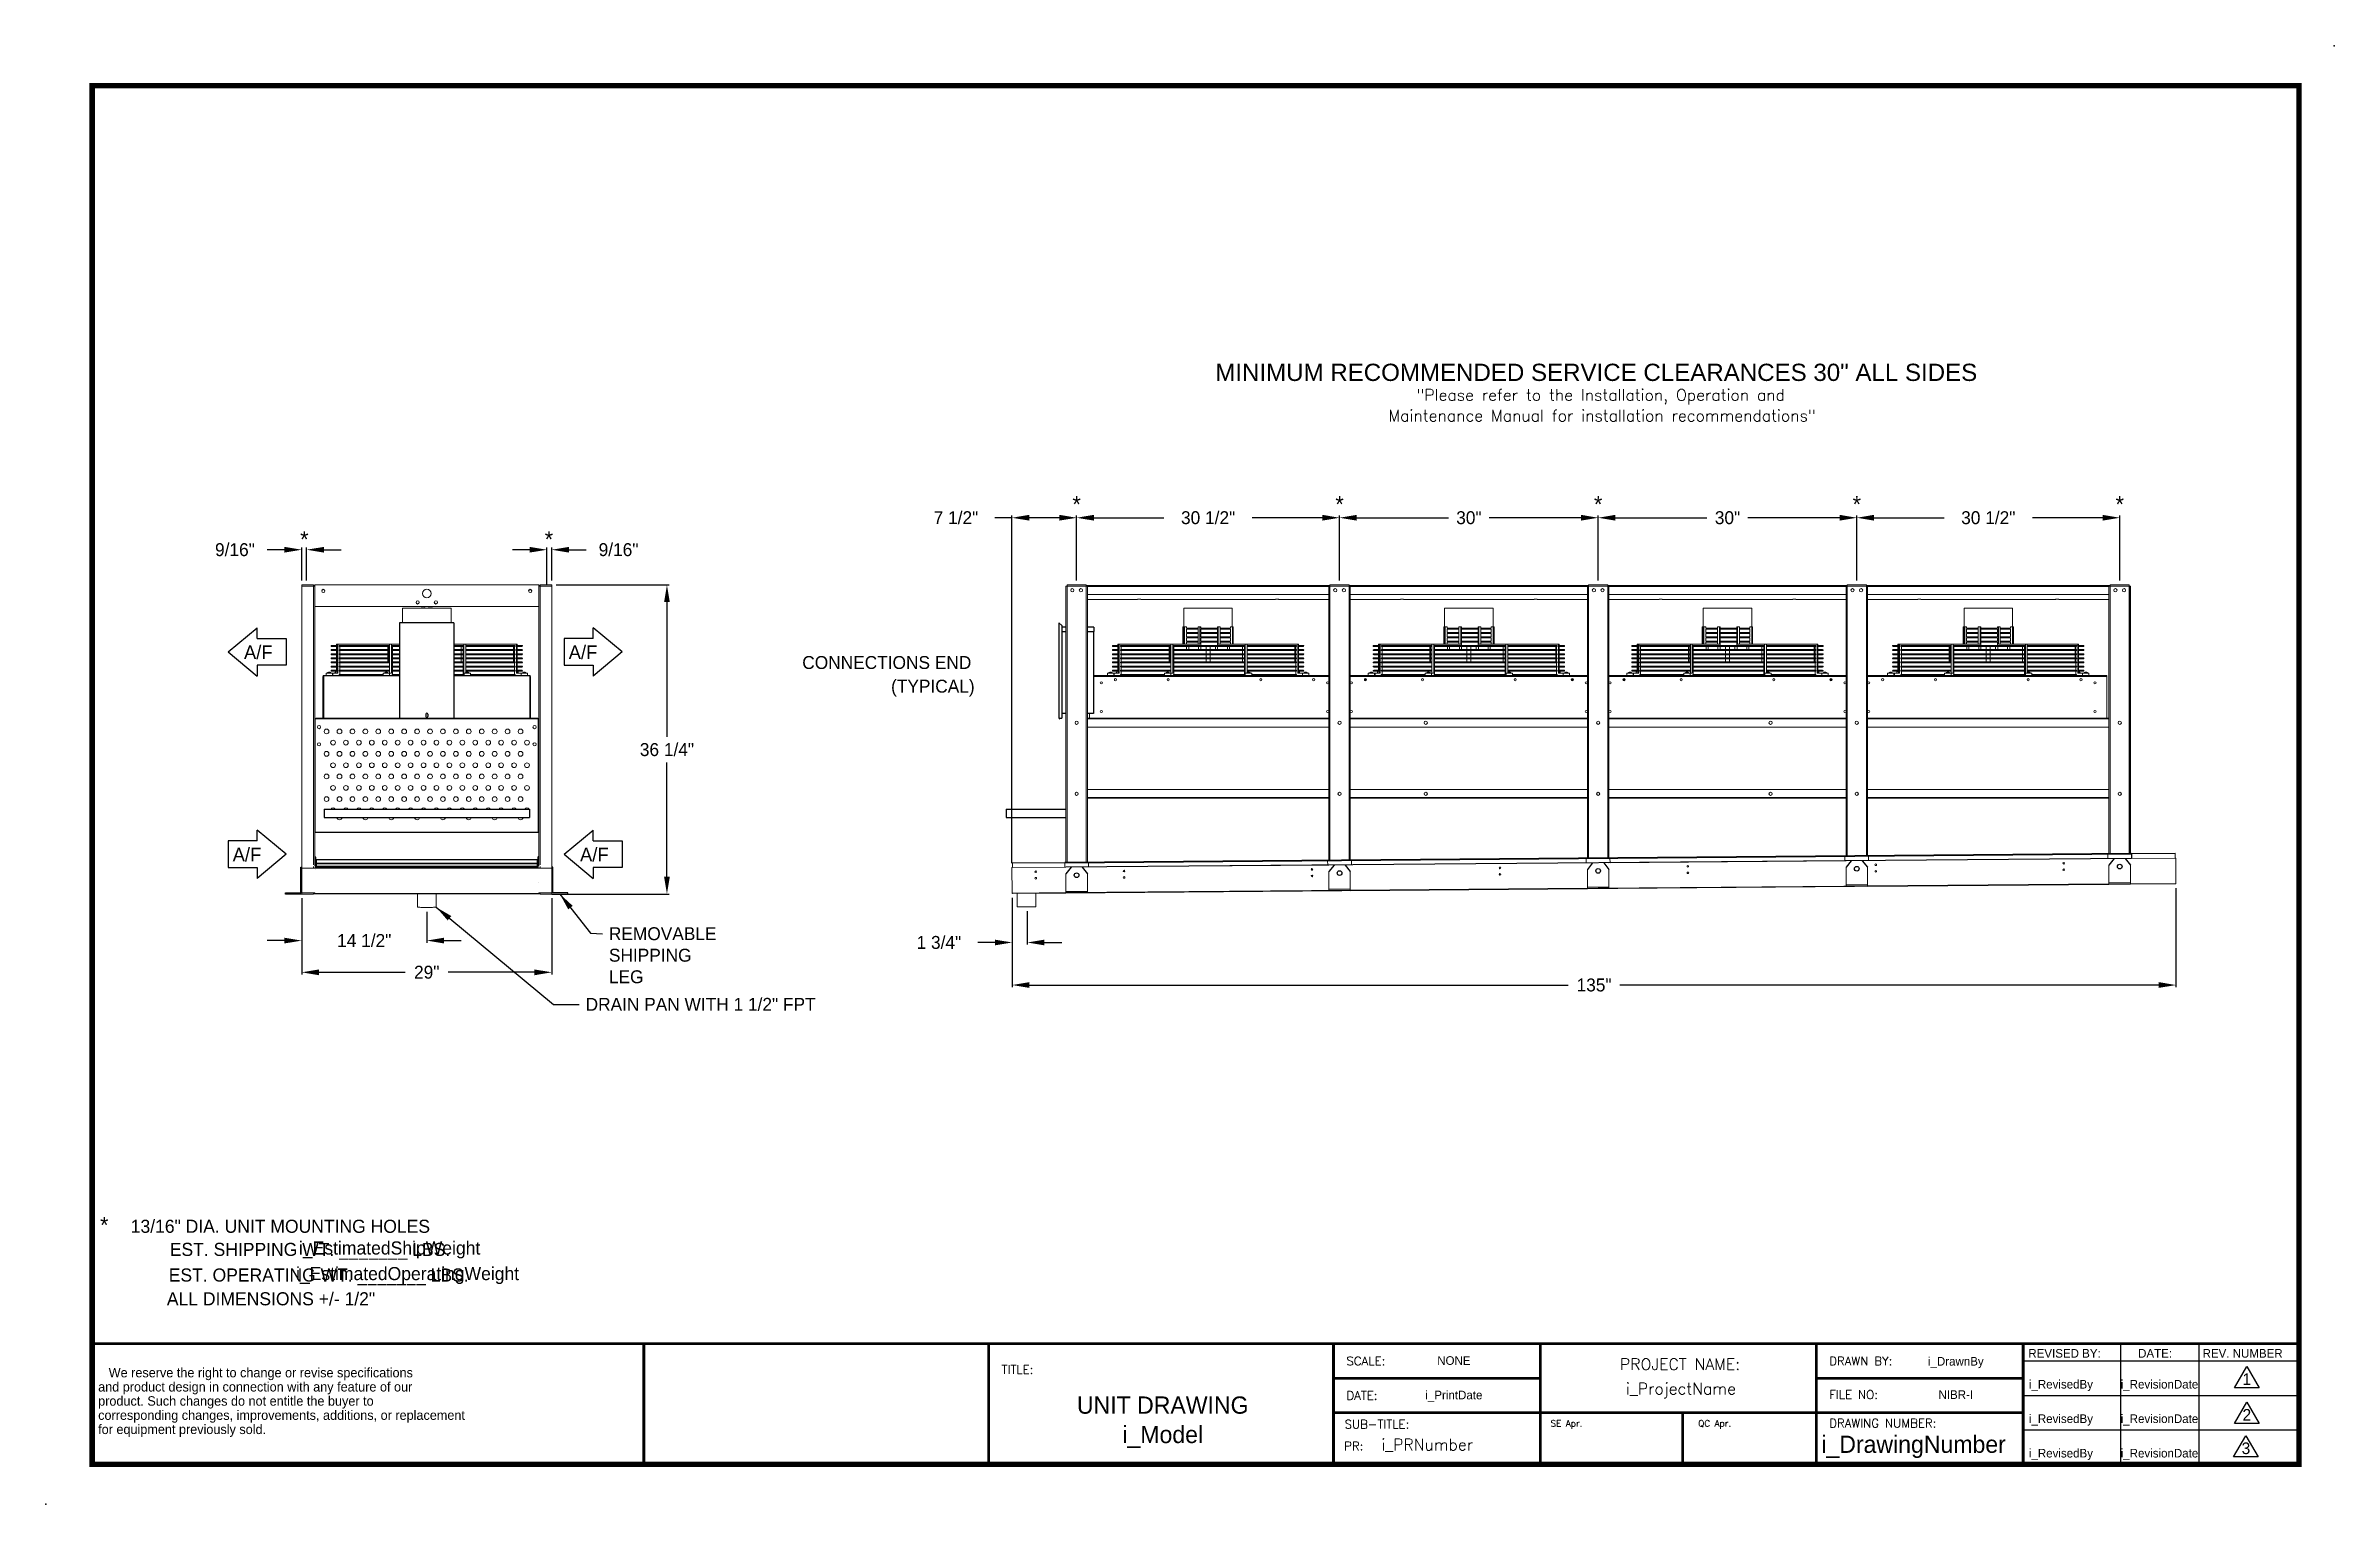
# Model space of a CAD drawing. Extents: x 6 to 271, y -23 to 146.
import ezdxf
from ezdxf.enums import TextEntityAlignment as Align

# ---------------------------------------------------------------- set-up
doc = ezdxf.new("R2010")
doc.units = 0
doc.header["$MEASUREMENT"] = 0
doc.layers.get('0').update_dxf_attribs({"linetype": 'CONTINUOUS'})
doc.layers.get('Defpoints').update_dxf_attribs({"linetype": 'CONTINUOUS'})
doc.styles.add('dimentions', font='ARIAL.TTF')
doc.styles.add('SIMPLEX', font='SIMPLEX')
doc.dimstyles.get("Standard").update_dxf_attribs({"dimtxt": 1.5, "dimasz": 2, "dimexe": 0.25, "dimexo": 0.5, "dimgap": 0.75, "dimtad": 0, "dimtih": 1, "dimtoh": 1, "dimdec": 4, "dimzin": 0, "dimdsep": 46, "dimlunit": 5, "dimtxsty": 'STANDARD', "dimcen": 0.125, "dimclrd": 1, "dimclre": 1, "dimclrt": 1, "dimadec": 0, "dimazin": 0, "dimtfac": 1, "dimtdec": 4, "dimtofl": 0, "dimtmove": 0, "dimatfit": 3, "dimfxl": 1, "dimfrac": 2, "dimtolj": 1, "dimtzin": 0, "dimarcsym": 0})

msp = doc.modelspace()

# ---------------------------------------------------------------- texts
at = {"color": 0, "lineweight": 30}
for s, height, style, p in [('MINIMUM RECOMMENDED SERVICE CLEARANCES 30" ALL SIDES', 1.99998, 'dimentions', (141.2896, 107.48738)), ('SE Apr.', 0.749993, 'SIMPLEX', (180.18161, -13.86548)), ('QC Apr.', 0.749993, 'SIMPLEX', (197.3109, -13.86548))]:
    msp.add_text(s, height=height, dxfattribs=dict(at, style=style)).set_placement(p)
at = {"color": 0, "style": 'SIMPLEX'}
for s, p in [('"Please refer to the Installation, Operation and', (186.00171, 105.19985)), ('Maintenance Manual for installation recommendations"', (186.1601, 102.79277)), ('PROJECT NAME:', (195.20741, -7.28234)), ('i_ProjectName', (195.30839, -10.12478))]:
    msp.add_text(s, height=1.3279867, dxfattribs=at).set_placement(p, align=Align.CENTER)
at = {"color": 0}
for s, height, p in [('*', 1.87063, (125.20941, 92.24708)), ('*', 1.87063, (155.70941, 92.24708)), ('*', 1.87063, (185.70941, 92.24708)), ('*', 1.87063, (215.70941, 92.24708)), ('*', 1.87063, (246.20941, 92.24708)), ('*', 1.87063, (35.62185, 88.1795)), ('*', 1.87063, (63.99067, 88.1795)), ('*', 1.87063, (12.41754, 8.59911)), ('EST. SHIPPING WT. _______ LBS.', 1.5199848, (36.27932, 5.94276)), ('i_EstimatedShipWeight', 1.5217292, (45.51786, 6.1088)), ('EST. OPERATING WT. _______ LBS.', 1.5199848, (37.2886, 2.96957)), ('i_EstimatedOperatingWeight', 1.5199848, (47.59767, 3.13561)), ('ALL DIMENSIONS +/- 1/2"', 1.5199848, (31.75397, 0.21106)), ('NONE', 0.99999, (168.9697, -6.69626)), ('i_DrawnBy', 0.99999, (227.19398, -6.78205)), ('1', 1.35154, (260.95552, -9.02329)), ('UNIT DRAWING', 1.99998, (135.19615, -12.36641)), ('i_PrintDate', 0.99999, (168.9697, -10.69622)), ('NIBR-I', 0.99999, (227.19398, -10.65101)), ('i_RevisedBy', 0.99999, (239.38829, -9.44688)), ('i_RevisionDate', 0.99999, (250.82045, -9.44688)), ('i_RevisedBy', 0.99999, (239.38829, -13.44684)), ('i_RevisionDate', 0.99999, (250.82045, -13.44684)), ('2', 1.35154, (260.95552, -13.17359)), ('i_Model', 1.99998, (135.19615, -15.77508)), ('i_DrawingNumber', 1.99998, (222.29665, -16.91083)), ('3', 1.35154, (260.85067, -17.05479)), ('i_RevisedBy', 0.99999, (239.38829, -17.4468)), ('i_RevisionDate', 0.99999, (250.82045, -17.4468))]:
    msp.add_text(s, height=height, dxfattribs=at).set_placement(p, align=Align.CENTER)
for s, height, p in [('A/F', 1.59375, (28.61968, 75.20724)), ('A/F', 1.59375, (67.60245, 51.72399)), ('13/16" DIA. UNIT MOUNTING HOLES', 1.5199848, (15.48474, 8.62543)), ('REVISED BY:', 0.99999, (235.6064, -5.86122)), ('DATE:', 0.99999, (248.34057, -5.86122)), ('REV. NUMBER', 0.99999, (255.81864, -5.86122))]:
    msp.add_text(s, height=height, dxfattribs=at).set_placement(p)
at = {"color": 0, "lineweight": 30}
for s, p in [('   We reserve the right to change or revise specifications', (11.70445, -8.14669)), ('and product design in connection with any feature of our', (11.70445, -9.7915)), ('product. Such changes do not entitle the buyer to', (11.70445, -11.43631)), ('corresponding changes, improvements, additions, or replacement', (11.70445, -13.08111)), ('for equipment previously sold.', (11.70445, -14.72592))]:
    msp.add_text(s, height=1.0965375, dxfattribs=at).set_placement(p)
at = {"color": 0, "style": 'SIMPLEX'}
for s, height, p in [('TITLE:', 0.99999, (116.50733, -7.74909)), ('SCALE:', 0.99999, (156.50693, -6.7491)), ('DRAWN BY:', 0.99999, (212.50637, -6.7491)), ('DATE:', 0.99999, (156.50693, -10.74906)), ('FILE NO:', 0.99999, (212.50637, -10.65238)), ('SUB-TITLE:', 0.99999, (156.29024, -14.08915)), ('DRAWING NUMBER:', 0.99999, (212.50637, -13.96772)), ('i_PRNumber', 1.327987, (160.55975, -16.618))]:
    msp.add_text(s, height=height, dxfattribs=at).set_placement(p)
msp.add_text('PR:', height=0.99999, dxfattribs=at).set_placement((158.46593, -16.618), align=Align.RIGHT)
at = {"color": 0, "char_height": 1.5}
for s, insert, attachment_point in [('CONNECTIONS END', (93.38019, 75.561), 1), ('(TYPICAL)', (103.68198, 72.81487), 1), ('36 1/4"', (77.68352, 64.69536), 5), ('REMOVABLE\\PSHIPPING\\PLEG', (70.95075, 44.09177), 1), ('DRAIN PAN WITH 1 1/2" FPT', (68.24964, 35.89193), 1)]:
    msp.add_mtext(s, dxfattribs=dict(at, insert=insert, attachment_point=attachment_point))

# ---------------------------------------------------------------- blocks, each defined once
blk = doc.blocks.new('*D23')
at = {"color": 7, "lineweight": -2}
for p, q in [((35.32, 47.45), (35.32, 38.61)), ((64.32, 47.45), (64.32, 38.61)), ((37.32, 38.86), (47.32, 38.86)), ((62.32, 38.86), (52.32, 38.86))]:
    blk.add_line(p, q, dxfattribs=at)
at = {"color": 7}
for points in [[(37.32, 39.19), (37.32, 38.52), (35.32, 38.86)], [(62.32, 39.19), (62.32, 38.52), (64.32, 38.86)]]:
    blk.add_solid(points, dxfattribs=at)
at = {"layer": 'Defpoints', "color": 0}
for p in [(35.32, 47.95), (64.32, 47.95), (64.32, 38.86)]:
    blk.add_point(p, dxfattribs=at)
at = {"color": 7, "insert": (49.82, 38.86), "char_height": 1.5, "attachment_point": 5}
blk.add_mtext('\\A1;29"', dxfattribs=at)
blk = doc.blocks.new('*D24')
at = {"color": 7, "lineweight": -2}
for p, q in [((35.32, 47.45), (35.32, 42.29)), ((49.82, 45.89), (49.82, 42.29)), ((33.32, 42.54), (31.32, 42.54)), ((51.82, 42.54), (53.82, 42.54))]:
    blk.add_line(p, q, dxfattribs=at)
at = {"color": 7}
for points in [[(33.32, 42.87), (33.32, 42.21), (35.32, 42.54)], [(51.82, 42.87), (51.82, 42.21), (49.82, 42.54)]]:
    blk.add_solid(points, dxfattribs=at)
at = {"layer": 'Defpoints', "color": 0}
for p in [(35.32, 47.95), (49.82, 46.39), (35.32, 42.54)]:
    blk.add_point(p, dxfattribs=at)
at = {"color": 7, "insert": (42.57, 42.54), "char_height": 1.5, "attachment_point": 5}
blk.add_mtext('\\A1;14 1/2"', dxfattribs=at)
blk = doc.blocks.new('Air Flow Arror')
for p, q in [((-1.54, 6.74), (-4.35, 3.37)), ((-1.54, 6.74), (1.26, 3.37)), ((-3.09, 3.37), (-4.35, 3.37)), ((-3.09, 3.37), (-3.09, 0)), ((0, 0), (0, 3.37)), ((0, 3.37), (1.26, 3.37)), ((-3.09, 0), (0, 0))]:
    blk.add_line(p, q)
blk.add_text('A/F', height=1.594, rotation=90).set_placement((-0.71, 0.53))
blk = doc.blocks.new('099front')
at = {"color": 0, "ltscale": 7}
for p, q in [((59.35, 106.85), (53.04, 106.85)), ((53.04, 106.85), (53.04, 95.79)), ((59.35, 106.85), (59.35, 95.79)), ((53.04, 95.79), (59.35, 95.79)), ((56.07, 96.23), (56.07, 95.98)), ((56.32, 96.23), (56.32, 95.98))]:
    blk.add_line(p, q, dxfattribs=at)
for centre, start, end in [((56.2, 96.23), 0, 180), ((56.2, 95.98), 180, 0)]:
    blk.add_arc(centre, 0.125, start, end, dxfattribs=at)
blk = doc.blocks.new('*D25')
at = {"color": 7, "lineweight": -2}
for p, q in [((61.76, 87.9), (59.76, 87.9)), ((63.76, 84.32), (63.76, 88.15)), ((64.32, 84.32), (64.32, 88.15)), ((66.32, 87.9), (68.32, 87.9))]:
    blk.add_line(p, q, dxfattribs=at)
at = {"color": 7}
for points in [[(61.76, 88.23), (61.76, 87.57), (63.76, 87.9)], [(66.32, 88.23), (66.32, 87.57), (64.32, 87.9)]]:
    blk.add_solid(points, dxfattribs=at)
at = {"layer": 'Defpoints', "color": 0}
for p in [(63.76, 87.9), (63.76, 83.82), (64.32, 83.82)]:
    blk.add_point(p, dxfattribs=at)
at = {"color": 7, "insert": (72.07, 87.9), "char_height": 1.5, "attachment_point": 5}
blk.add_mtext('\\A1;9/16"', dxfattribs=at)
blk = doc.blocks.new('*D26')
at = {"color": 7, "lineweight": -2}
for p, q in [((33.32, 87.9), (31.32, 87.9)), ((35.32, 84.32), (35.32, 88.15)), ((35.89, 84.32), (35.89, 88.15)), ((37.89, 87.9), (39.89, 87.9))]:
    blk.add_line(p, q, dxfattribs=at)
at = {"color": 7}
for points in [[(33.32, 88.23), (33.32, 87.57), (35.32, 87.9)], [(37.89, 88.23), (37.89, 87.57), (35.89, 87.9)]]:
    blk.add_solid(points, dxfattribs=at)
at = {"layer": 'Defpoints', "color": 0}
for p in [(35.32, 87.9), (35.32, 83.82), (35.89, 83.82)]:
    blk.add_point(p, dxfattribs=at)
at = {"color": 7, "insert": (27.57, 87.9), "char_height": 1.5, "attachment_point": 5}
blk.add_mtext('\\A1;9/16"', dxfattribs=at)
blk = doc.blocks.new('*D29')
at = {"color": 7, "lineweight": -2}
for p, q in [((125.21, 84.32), (125.21, 91.86)), ((127.21, 91.61), (135.33, 91.61)), ((153.71, 91.61), (145.58, 91.61)), ((155.71, 84.32), (155.71, 91.86))]:
    blk.add_line(p, q, dxfattribs=at)
at = {"color": 7}
for points in [[(127.21, 91.95), (127.21, 91.28), (125.21, 91.61)], [(153.71, 91.95), (153.71, 91.28), (155.71, 91.61)]]:
    blk.add_solid(points, dxfattribs=at)
at = {"layer": 'Defpoints', "color": 0}
for p in [(155.71, 91.61), (125.21, 83.82), (155.71, 83.82)]:
    blk.add_point(p, dxfattribs=at)
at = {"color": 7, "insert": (140.46, 91.61), "char_height": 1.5, "attachment_point": 5}
blk.add_mtext('\\A1;30 1/2"', dxfattribs=at)
blk = doc.blocks.new('*D30')
at = {"color": 7, "lineweight": -2}
for p, q in [((155.71, 84.32), (155.71, 91.86)), ((157.71, 91.61), (168.33, 91.61)), ((183.71, 91.61), (173.08, 91.61)), ((185.71, 84.32), (185.71, 91.86))]:
    blk.add_line(p, q, dxfattribs=at)
at = {"color": 7}
for points in [[(157.71, 91.95), (157.71, 91.28), (155.71, 91.61)], [(183.71, 91.95), (183.71, 91.28), (185.71, 91.61)]]:
    blk.add_solid(points, dxfattribs=at)
at = {"layer": 'Defpoints', "color": 0}
for p in [(185.71, 91.61), (155.71, 83.82), (185.71, 83.82)]:
    blk.add_point(p, dxfattribs=at)
at = {"color": 7, "insert": (170.71, 91.61), "char_height": 1.5, "attachment_point": 5}
blk.add_mtext('\\A1;30"', dxfattribs=at)
blk = doc.blocks.new('*D31')
at = {"color": 7, "lineweight": -2}
for p, q in [((185.71, 84.32), (185.71, 91.86)), ((187.71, 91.61), (198.33, 91.61)), ((213.71, 91.61), (203.08, 91.61)), ((215.71, 84.32), (215.71, 91.86))]:
    blk.add_line(p, q, dxfattribs=at)
at = {"color": 7}
for points in [[(187.71, 91.95), (187.71, 91.28), (185.71, 91.61)], [(213.71, 91.95), (213.71, 91.28), (215.71, 91.61)]]:
    blk.add_solid(points, dxfattribs=at)
at = {"layer": 'Defpoints', "color": 0}
for p in [(215.71, 91.61), (185.71, 83.82), (215.71, 83.82)]:
    blk.add_point(p, dxfattribs=at)
at = {"color": 7, "insert": (200.71, 91.61), "char_height": 1.5, "attachment_point": 5}
blk.add_mtext('\\A1;30"', dxfattribs=at)
blk = doc.blocks.new('*D32')
at = {"color": 7, "lineweight": -2}
for p, q in [((215.71, 84.32), (215.71, 91.86)), ((217.71, 91.61), (225.83, 91.61)), ((244.21, 91.61), (236.08, 91.61)), ((246.21, 84.32), (246.21, 91.86))]:
    blk.add_line(p, q, dxfattribs=at)
at = {"color": 7}
for points in [[(217.71, 91.95), (217.71, 91.28), (215.71, 91.61)], [(244.21, 91.95), (244.21, 91.28), (246.21, 91.61)]]:
    blk.add_solid(points, dxfattribs=at)
at = {"layer": 'Defpoints', "color": 0}
for p in [(246.21, 91.61), (215.71, 83.82), (246.21, 83.82)]:
    blk.add_point(p, dxfattribs=at)
at = {"color": 7, "insert": (230.96, 91.61), "char_height": 1.5, "attachment_point": 5}
blk.add_mtext('\\A1;30 1/2"', dxfattribs=at)
blk = doc.blocks.new('*D33')
at = {"color": 7, "lineweight": -2}
for p, q in [((117.71, 91.61), (115.71, 91.61)), ((117.71, 51.51), (117.71, 91.86)), ((123.21, 91.61), (119.71, 91.61)), ((125.21, 84.32), (125.21, 91.86))]:
    blk.add_line(p, q, dxfattribs=at)
at = {"color": 7}
for points in [[(119.71, 91.95), (119.71, 91.28), (117.71, 91.61)], [(123.21, 91.95), (123.21, 91.28), (125.21, 91.61)]]:
    blk.add_solid(points, dxfattribs=at)
at = {"layer": 'Defpoints', "color": 0}
for p in [(125.21, 91.61), (125.21, 83.82), (117.71, 51.01)]:
    blk.add_point(p, dxfattribs=at)
at = {"color": 7, "insert": (111.21, 91.61), "char_height": 1.5, "attachment_point": 5}
blk.add_mtext('\\A1;7 1/2"', dxfattribs=at)
blk = doc.blocks.new('*D34')
at = {"color": 7, "lineweight": -2}
for p, q in [((252.73, 48.62), (252.73, 37.13)), ((117.73, 47.51), (117.73, 37.13)), ((119.73, 37.38), (182.23, 37.38)), ((250.73, 37.38), (188.23, 37.38))]:
    blk.add_line(p, q, dxfattribs=at)
at = {"color": 7}
for points in [[(119.73, 37.72), (119.73, 37.05), (117.73, 37.38)], [(250.73, 37.72), (250.73, 37.05), (252.73, 37.38)]]:
    blk.add_solid(points, dxfattribs=at)
at = {"layer": 'Defpoints', "color": 0}
for p in [(117.73, 48.01), (252.73, 49.12), (252.73, 37.38)]:
    blk.add_point(p, dxfattribs=at)
at = {"color": 7, "insert": (185.23, 37.38), "char_height": 1.5, "attachment_point": 5}
blk.add_mtext('\\A1;135"', dxfattribs=at)
blk = doc.blocks.new('*D35')
at = {"color": 7, "lineweight": -2}
for p, q in [((117.73, 47.01), (117.73, 42.07)), ((119.48, 45.96), (119.48, 42.07)), ((115.73, 42.32), (113.73, 42.32)), ((121.48, 42.32), (123.48, 42.32))]:
    blk.add_line(p, q, dxfattribs=at)
at = {"color": 7}
for points in [[(115.73, 42.65), (115.73, 41.99), (117.73, 42.32)], [(121.48, 42.65), (121.48, 41.99), (119.48, 42.32)]]:
    blk.add_solid(points, dxfattribs=at)
at = {"layer": 'Defpoints', "color": 0}
for p in [(117.73, 47.51), (119.48, 46.46), (117.73, 42.32)]:
    blk.add_point(p, dxfattribs=at)
at = {"color": 7, "insert": (109.23, 42.32), "char_height": 1.5, "attachment_point": 5}
blk.add_mtext('\\A1;1 3/4"', dxfattribs=at)

# ---------------------------------------------------------------- dimensions: what is measured, and where the dimension line sits
at = {"color": 0}
for base, p1, p2, picture, middle in [((125.207097, 91.614754), (117.707354, 51.00836), (125.207097, 83.82036), '*D33', (111.207354, 91.614754)), ((63.76236, 87.89903), (64.32486, 83.82036), (63.76236, 83.82036), '*D25', (72.07486, 87.89903)), ((64.32486, 38.85589), (35.32486, 47.94536), (64.32486, 47.94536), '*D23', (49.82486, 38.85589))]:
    dim = msp.add_linear_dim(base=base, p1=p1, p2=p2, dimstyle='Standard', override={"dimpost": '"', "dimclrd": 7, "dimclre": 7, "dimclrt": 7}, dxfattribs=at)
    dim.commit()
    dim.dimension.update_dxf_attribs({"geometry": picture, "text_midpoint": middle, "dimtype": 160})
for base, p1, p2, picture, middle in [((155.7071, 91.61475), (125.2071, 83.82036), (155.7071, 83.82036), '*D29', (140.4571, 91.61475)), ((246.2071, 91.61475), (215.7071, 83.82036), (246.2071, 83.82036), '*D32', (230.9571, 91.61475)), ((185.7071, 91.61475), (155.7071, 83.82036), (185.7071, 83.82036), '*D30', (170.7071, 91.61475)), ((215.7071, 91.61475), (185.7071, 83.82036), (215.7071, 83.82036), '*D31', (200.7071, 91.61475)), ((35.32486, 87.89903), (35.88736, 83.82036), (35.32486, 83.82036), '*D26', (27.57486, 87.89903)), ((35.32486, 42.53932), (49.82486, 46.39469), (35.32486, 47.94536), '*D24', (42.57486, 42.53932)), ((252.72754, 37.38353), (117.73215, 48.00846), (252.72754, 49.12417), '*D34', (185.22984, 37.38353)), ((117.73215, 42.321), (119.47854, 46.46034), (117.73215, 47.50846), '*D35', (109.23215, 42.321))]:
    dim = msp.add_linear_dim(base=base, p1=p1, p2=p2, dimstyle='Standard', override={"dimpost": '"', "dimclrd": 7, "dimclre": 7, "dimclrt": 7}, dxfattribs=at)
    dim.commit()
    dim.dimension.update_dxf_attribs({"geometry": picture, "text_midpoint": middle})

# ---------------------------------------------------------------- linework, layer by layer
at = {"color": 0}
for p, q in [((63.76236, 83.82036), (63.76236, 84.95454)), ((64.82486, 83.82036), (77.93352, 83.82036)), ((77.68352, 81.82036), (77.68352, 66.19536)), ((26.77757, 76.03832), (30.14527, 78.84463)), ((30.14527, 77.58179), (30.14527, 78.84463)), ((30.14527, 77.58179), (33.51297, 77.58179)), ((33.51297, 77.58179), (33.51297, 74.49485)), ((26.77757, 76.03832), (30.14527, 73.23202)), ((33.51297, 74.49485), (30.14527, 74.49485)), ((30.14527, 74.49485), (30.14527, 73.23202)), ((77.68352, 49.94536), (77.68352, 63.19536)), ((37.92486, 57.80829), (61.72486, 57.80829)), ((37.92486, 57.80829), (37.92486, 56.82886)), ((37.92486, 56.82886), (61.72486, 56.82886)), ((61.72486, 57.80829), (61.72486, 56.82886)), ((65.76034, 52.55508), (69.12804, 55.36138)), ((69.12804, 54.09854), (69.12804, 55.36138)), ((69.12804, 54.09854), (72.49574, 54.09854)), ((72.49574, 54.09854), (72.49574, 51.01161)), ((35.19986, 48.07036), (35.19986, 51.07036)), ((35.19986, 51.07036), (35.32486, 51.07036)), ((64.44986, 51.07036), (64.32486, 51.07036)), ((64.44986, 48.07036), (64.44986, 51.07036)), ((65.76034, 52.55508), (69.12804, 49.74877)), ((72.49574, 51.01161), (69.12804, 51.01161)), ((69.12804, 51.01161), (69.12804, 49.74877)), ((247.57332, 52.63832), (123.82755, 51.61559)), ((123.82755, 51.61559), (123.82773, 51.5935)), ((123.82773, 51.5935), (123.82791, 51.5714)), ((123.82791, 51.5714), (247.57368, 52.594)), ((247.57791, 52.08241), (123.9571, 51.06001)), ((124.56764, 51.04964), (123.9571, 50.30389)), ((125.84655, 51.04964), (126.4571, 50.30389)), ((155.06764, 51.30171), (154.4571, 50.55597)), ((156.34655, 51.30171), (156.9571, 50.55597)), ((185.06764, 51.54966), (184.4571, 50.80391)), ((186.34655, 51.54966), (186.9571, 50.80391)), ((215.06764, 51.7976), (214.4571, 51.05185)), ((216.34655, 51.7976), (216.9571, 51.05185)), ((245.56764, 52.04967), (244.9571, 51.30393)), ((246.84655, 52.04967), (247.4571, 51.30393)), ((247.57368, 52.594), (247.57791, 52.08241)), ((33.44986, 47.94536), (33.44986, 48.07036)), ((33.44986, 48.07036), (35.19986, 48.07036)), ((35.32486, 47.94536), (33.44986, 47.94536)), ((64.32486, 47.94536), (66.19986, 47.94536)), ((66.19986, 48.07036), (64.44986, 48.07036)), ((64.82486, 47.94536), (77.93352, 47.94536)), ((66.19986, 47.94536), (66.19986, 48.07036)), ((123.9571, 48.11091), (247.4571, 49.13161)), ((247.45752, 49.08061), (123.9571, 48.05991)), ((126.4571, 48.25622), (123.9571, 48.21523)), ((123.9571, 48.09023), (123.9571, 48.03923)), ((156.9571, 48.5083), (154.4571, 48.46731)), ((154.4571, 48.34231), (154.4571, 48.2913)), ((186.9571, 48.75624), (184.4571, 48.71525)), ((184.4571, 48.59025), (184.4571, 48.53924)), ((216.9571, 49.00418), (214.4571, 48.96319)), ((214.4571, 48.83819), (214.4571, 48.78719)), ((247.4571, 49.25626), (244.9571, 49.21527)), ((244.9571, 49.09027), (244.9571, 49.03926)), ((247.4571, 49.13161), (247.45752, 49.08061)), ((75.00775, -18.24898), (75.00775, -4.24912)), ((115.00735, -18.24898), (115.00735, -4.24912)), ((155.00695, -4.24912), (235.00615, -4.24912)), ((155.00695, -18.24898), (155.00695, -4.24912)), ((179.00671, -4.24912), (179.00671, -18.24898)), ((211.00639, -4.24912), (211.00639, -12.24904)), ((235.00615, -4.24912), (235.00615, -18.24898)), ((235.00615, -4.24912), (267.00583, -4.24912)), ((235.00615, -4.24912), (235.00615, -6.2491)), ((246.29697, -4.24912), (246.29697, -10.24906)), ((255.38999, -4.24912), (255.38999, -10.24906)), ((235.00615, -6.2491), (267.00583, -6.2491)), ((179.00671, -8.24908), (155.00695, -8.24908)), ((211.00639, -8.24908), (235.00615, -8.24908)), ((211.00639, -12.24904), (211.00639, -8.24908)), ((235.00615, -10.24906), (267.00583, -10.24906)), ((246.29697, -8.24908), (246.29697, -14.24902)), ((255.38999, -8.24908), (255.38999, -14.24902)), ((235.00615, -12.24904), (155.00695, -12.24904)), ((195.50654, -12.24904), (195.50654, -18.24898)), ((211.00639, -12.24904), (211.00639, -18.24898)), ((246.29697, -12.24904), (246.29697, -18.24898)), ((255.38999, -12.24904), (255.38999, -18.24898)), ((235.00615, -14.24902), (267.00583, -14.24902)), ((235.00615, -18.24898), (267.00583, -18.24898))]:
    msp.add_line(p, q, dxfattribs=at)
at = {"color": 0, "linetype": 'Continuous', "lineweight": 15}
for p, q in [((35.32486, 83.82036), (35.32486, 83.68586)), ((36.68936, 83.82036), (35.32486, 83.82036)), ((36.68936, 83.68586), (35.32486, 83.68586)), ((35.32486, 83.68486), (35.32486, 48.08086)), ((36.68936, 83.68486), (35.32486, 83.68486)), ((36.68936, 83.68586), (36.68936, 83.82036)), ((36.68936, 83.68486), (36.82486, 83.68486)), ((36.68936, 83.68486), (36.68936, 51.33452)), ((62.82486, 83.82036), (36.82486, 83.82036)), ((36.82486, 83.82036), (36.82486, 83.68486)), ((36.82486, 51.19903), (36.82486, 83.68486)), ((62.82486, 83.68486), (62.82486, 83.82036)), ((62.82486, 83.68486), (62.96036, 83.68486)), ((62.82486, 51.19903), (62.82486, 83.68486)), ((62.96036, 83.82036), (62.96036, 83.68586)), ((62.96036, 83.82036), (64.32486, 83.82036)), ((62.96036, 83.68586), (64.32486, 83.68586)), ((62.96036, 83.68486), (64.32486, 83.68486)), ((62.96036, 51.33452), (62.96036, 83.68486)), ((64.32486, 83.82036), (64.32486, 83.68586)), ((64.32486, 83.68486), (64.32486, 48.08086)), ((123.9571, 83.68486), (123.9571, 51.61666)), ((123.9571, 83.68486), (124.0916, 83.68486)), ((124.0916, 83.68486), (124.0916, 51.61778)), ((124.0926, 83.68486), (124.0916, 83.68486)), ((124.0926, 83.82036), (124.0926, 83.68586)), ((124.0926, 83.82036), (126.3216, 83.82036)), ((124.0926, 83.68586), (126.3216, 83.68586)), ((124.0926, 83.68486), (124.0926, 83.68586)), ((124.0926, 83.68486), (126.3216, 83.68486)), ((124.0926, 51.61778), (124.0926, 83.68486)), ((126.3216, 83.82036), (126.3216, 83.68586)), ((126.3216, 83.73657), (154.5926, 83.73657)), ((126.3216, 83.68486), (126.3216, 83.68586)), ((126.3226, 83.68486), (126.3216, 83.68486)), ((126.3216, 51.63621), (126.3216, 83.68486)), ((126.4571, 83.68486), (126.3226, 83.68486)), ((126.3226, 83.68486), (126.3226, 51.63621)), ((126.4571, 83.68486), (126.4571, 51.63733)), ((126.4571, 83.63186), (154.4571, 83.63186)), ((126.4571, 82.70311), (154.4571, 82.70311)), ((154.4571, 83.68486), (154.5916, 83.68486)), ((154.4571, 83.68486), (154.4571, 51.86874)), ((154.5916, 83.68486), (154.5916, 51.86985)), ((154.5926, 83.68486), (154.5916, 83.68486)), ((154.5926, 83.82036), (154.5926, 83.68586)), ((154.5926, 83.82036), (156.8216, 83.82036)), ((154.5926, 83.68586), (156.8216, 83.68586)), ((154.5926, 83.68486), (154.5926, 83.68586)), ((154.5926, 83.68486), (156.8216, 83.68486)), ((154.5926, 51.86986), (154.5926, 83.68486)), ((156.8216, 83.82036), (156.8216, 83.68586)), ((156.8216, 83.73657), (184.5926, 83.73657)), ((156.8216, 83.68486), (156.8216, 83.68586)), ((156.8216, 51.88828), (156.8216, 83.68486)), ((156.8226, 83.68486), (156.8216, 83.68486)), ((156.9571, 83.68486), (156.8226, 83.68486)), ((156.8226, 83.68486), (156.8226, 51.88829)), ((156.9571, 83.68486), (156.9571, 51.8894)), ((156.9571, 83.63186), (184.4571, 83.63186)), ((156.9571, 82.70311), (184.4571, 82.70311)), ((184.4571, 83.68486), (184.4571, 52.11668)), ((184.4571, 83.68486), (184.5916, 83.68486)), ((184.5916, 83.68486), (184.5916, 52.11779)), ((184.5926, 83.68486), (184.5916, 83.68486)), ((184.5926, 83.82036), (184.5926, 83.68586)), ((184.5926, 83.82036), (186.8216, 83.82036)), ((184.5926, 83.68586), (186.8216, 83.68586)), ((184.5926, 83.68486), (184.5926, 83.68586)), ((184.5926, 83.68486), (186.8216, 83.68486)), ((184.5926, 52.1178), (184.5926, 83.68486)), ((186.8216, 83.82036), (186.8216, 83.68586)), ((186.8216, 83.73657), (214.5926, 83.73657)), ((186.8216, 83.68486), (186.8216, 83.68586)), ((186.8226, 83.68486), (186.8216, 83.68486)), ((186.8216, 52.13622), (186.8216, 83.68486)), ((186.8226, 83.68486), (186.8226, 52.13623)), ((186.9571, 83.68486), (186.8226, 83.68486)), ((186.9571, 83.68486), (186.9571, 52.13734)), ((186.9571, 83.63186), (214.4571, 83.63186)), ((186.9571, 82.70311), (214.4571, 82.70311)), ((214.4571, 83.68486), (214.4571, 52.36462)), ((214.4571, 83.68486), (214.5916, 83.68486)), ((214.5916, 83.68486), (214.5916, 52.36574)), ((214.5926, 83.68486), (214.5916, 83.68486)), ((214.5926, 83.82036), (214.5926, 83.68586)), ((214.5926, 83.82036), (216.8216, 83.82036)), ((214.5926, 83.68586), (216.8216, 83.68586)), ((214.5926, 83.68486), (214.5926, 83.68586)), ((214.5926, 83.68486), (216.8216, 83.68486)), ((214.5926, 52.36574), (214.5926, 83.68486)), ((216.8216, 83.82036), (216.8216, 83.68586)), ((216.8216, 83.73657), (245.0926, 83.73657)), ((216.8216, 83.68486), (216.8216, 83.68586)), ((216.8226, 83.68486), (216.8216, 83.68486)), ((216.8216, 52.38417), (216.8216, 83.68486)), ((216.9571, 83.68486), (216.8226, 83.68486)), ((216.8226, 83.68486), (216.8226, 52.38417)), ((216.9571, 83.68486), (216.9571, 52.38529)), ((216.9571, 83.63186), (244.9571, 83.63186)), ((216.9571, 82.70311), (244.9571, 82.70311)), ((244.9571, 83.68486), (245.0916, 83.68486)), ((244.9571, 83.68486), (244.9571, 52.6167)), ((245.0916, 83.68486), (245.0916, 52.61781)), ((245.0926, 83.68486), (245.0916, 83.68486)), ((245.0926, 83.82036), (245.0926, 83.68586)), ((245.0926, 83.82036), (247.3216, 83.82036)), ((245.0926, 83.68586), (247.3216, 83.68586)), ((245.0926, 83.68486), (245.0926, 83.68586)), ((245.0926, 83.68486), (247.3216, 83.68486)), ((245.0926, 52.61782), (245.0926, 83.68486)), ((247.3216, 83.82036), (247.3216, 83.68586)), ((247.3216, 83.68486), (247.3216, 83.68586)), ((247.3216, 52.63624), (247.3216, 83.68486)), ((247.3226, 83.68486), (247.3216, 83.68486)), ((247.4571, 83.68486), (247.3226, 83.68486)), ((247.3226, 83.68486), (247.3226, 52.63625)), ((247.4571, 83.68486), (247.4571, 52.63736)), ((36.82486, 81.32036), (62.82486, 81.32036)), ((52.63736, 81.13136), (47.01236, 81.13136)), ((49.58594, 81.22404), (48.75118, 81.32036)), ((49.59706, 81.32036), (49.58594, 81.22404)), ((50.06377, 81.22404), (50.05266, 81.32036)), ((50.89854, 81.32036), (50.06377, 81.22404)), ((126.4571, 82.14103), (132.2696, 82.14103)), ((132.6446, 82.14103), (148.2696, 82.14103)), ((141.5334, 81.13136), (137.6446, 81.13136)), ((143.2696, 81.13136), (141.5334, 81.13136)), ((148.6446, 82.14103), (154.4571, 82.14103)), ((156.9571, 82.14103), (162.7696, 82.14103)), ((163.1446, 82.14103), (178.2696, 82.14103)), ((171.78339, 81.13136), (167.8946, 81.13136)), ((173.5196, 81.13136), (171.78339, 81.13136)), ((178.6446, 82.14103), (184.4571, 82.14103)), ((186.9571, 82.14103), (192.7696, 82.14103)), ((193.1446, 82.14103), (208.2696, 82.14103)), ((201.78339, 81.13136), (197.8946, 81.13136)), ((203.5196, 81.13136), (201.78339, 81.13136)), ((208.6446, 82.14103), (214.4571, 82.14103)), ((216.9571, 82.14103), (222.7696, 82.14103)), ((223.1446, 82.14103), (238.7696, 82.14103)), ((232.03339, 81.13136), (228.1446, 81.13136)), ((233.7696, 81.13136), (232.03339, 81.13136)), ((239.14459, 82.14103), (244.9571, 82.14103)), ((137.53988, 78.94036), (137.53988, 76.94536)), ((137.63326, 78.94036), (137.53988, 78.94036)), ((137.72663, 78.94036), (137.63326, 78.94036)), ((137.63326, 78.94036), (137.63326, 76.94536)), ((137.72663, 78.94036), (137.72663, 76.94536)), ((137.95206, 78.94036), (137.72663, 78.94036)), ((137.95206, 78.78954), (137.95206, 78.94036)), ((139.28743, 78.79048), (137.95206, 78.79048)), ((137.95206, 78.28954), (137.95206, 78.67141)), ((137.95206, 78.67048), (139.28743, 78.67048)), ((139.28743, 78.29048), (137.95206, 78.29048)), ((137.95206, 77.78954), (137.95206, 78.17141)), ((137.95206, 78.17048), (139.28743, 78.17048)), ((139.28743, 77.79048), (137.95206, 77.79048)), ((137.95206, 77.28954), (137.95206, 77.67141)), ((137.95206, 77.67048), (139.28743, 77.67048)), ((139.28743, 77.29048), (137.95206, 77.29048)), ((137.95206, 76.94536), (137.95206, 77.17141)), ((137.95206, 77.17048), (139.28743, 77.17048)), ((139.51285, 78.94036), (139.28743, 78.94036)), ((139.28743, 78.94036), (139.28743, 76.94536)), ((139.51285, 78.94036), (139.51285, 76.94536)), ((139.60623, 78.94036), (139.51285, 78.94036)), ((139.60623, 78.78954), (139.60623, 78.94036)), ((141.5334, 78.79048), (139.60623, 78.79048)), ((139.60623, 78.28954), (139.60623, 78.67141)), ((139.60623, 78.67048), (141.5334, 78.67048)), ((141.5334, 78.29048), (139.60623, 78.29048)), ((139.60623, 77.78954), (139.60623, 78.17141)), ((139.60623, 78.17048), (141.5334, 78.17048)), ((141.5334, 77.79048), (139.60623, 77.79048)), ((139.60623, 77.28954), (139.60623, 77.67141)), ((139.60623, 77.67048), (141.5334, 77.67048)), ((141.5334, 77.29048), (139.60623, 77.29048)), ((139.60623, 76.79048), (139.60623, 77.17141)), ((139.60623, 77.17048), (141.5334, 77.17048)), ((141.5334, 78.79048), (141.5334, 78.94036)), ((141.5334, 78.94036), (141.62677, 78.94036)), ((141.5334, 78.29048), (141.5334, 78.67048)), ((141.5334, 77.79048), (141.5334, 78.17048)), ((141.5334, 77.29048), (141.5334, 77.67048)), ((141.5334, 76.79048), (141.5334, 77.17048)), ((141.62677, 78.94036), (141.62677, 76.94536)), ((141.8522, 78.94036), (141.62677, 78.94036)), ((141.8522, 78.94036), (141.8522, 76.94536)), ((143.05551, 78.79048), (141.8522, 78.79048)), ((141.8522, 78.67048), (143.05551, 78.67048)), ((143.05551, 78.29048), (141.8522, 78.29048)), ((141.8522, 78.17048), (143.05551, 78.17048)), ((143.05551, 77.79048), (141.8522, 77.79048)), ((141.8522, 77.67048), (143.05551, 77.67048)), ((143.05551, 77.29048), (141.8522, 77.29048)), ((141.8522, 77.17048), (143.05551, 77.17048)), ((143.05551, 78.79048), (143.05551, 78.94036)), ((143.05551, 78.94036), (143.28093, 78.94036)), ((143.05551, 78.29048), (143.05551, 78.67048)), ((143.05551, 77.79048), (143.05551, 78.17048)), ((143.05551, 77.29048), (143.05551, 77.67048)), ((143.05551, 76.94536), (143.05551, 77.17048)), ((143.28093, 78.94036), (143.28093, 76.94536)), ((143.37431, 78.94036), (143.28093, 78.94036)), ((143.37431, 78.94036), (143.37431, 76.94536)), ((167.78988, 78.94036), (167.78988, 76.94536)), ((167.88326, 78.94036), (167.78988, 78.94036)), ((167.97663, 78.94036), (167.88326, 78.94036)), ((167.88326, 78.94036), (167.88326, 76.94536)), ((167.97663, 78.94036), (167.97663, 76.94536)), ((168.20206, 78.94036), (167.97663, 78.94036)), ((168.20206, 78.78954), (168.20206, 78.94036)), ((169.53742, 78.79048), (168.20206, 78.79048)), ((168.20206, 78.28954), (168.20206, 78.67141)), ((168.20206, 78.67048), (169.53742, 78.67048)), ((169.53742, 78.29048), (168.20206, 78.29048)), ((168.20206, 77.78954), (168.20206, 78.17141)), ((168.20206, 78.17048), (169.53742, 78.17048)), ((169.53742, 77.79048), (168.20206, 77.79048)), ((168.20206, 77.28954), (168.20206, 77.67141)), ((168.20206, 77.67048), (169.53742, 77.67048)), ((169.53742, 77.29048), (168.20206, 77.29048)), ((168.20206, 76.94536), (168.20206, 77.17141)), ((168.20206, 77.17048), (169.53742, 77.17048)), ((169.76285, 78.94036), (169.53742, 78.94036)), ((169.53742, 78.94036), (169.53742, 76.94536)), ((169.76285, 78.94036), (169.76285, 76.94536)), ((169.85623, 78.94036), (169.76285, 78.94036)), ((169.85623, 78.78954), (169.85623, 78.94036)), ((171.78339, 78.79048), (169.85623, 78.79048)), ((169.85623, 78.28954), (169.85623, 78.67141)), ((169.85623, 78.67048), (171.78339, 78.67048)), ((171.78339, 78.29048), (169.85623, 78.29048)), ((169.85623, 77.78954), (169.85623, 78.17141)), ((169.85623, 78.17048), (171.78339, 78.17048)), ((171.78339, 77.79048), (169.85623, 77.79048)), ((169.85623, 77.28954), (169.85623, 77.67141)), ((169.85623, 77.67048), (171.78339, 77.67048)), ((171.78339, 77.29048), (169.85623, 77.29048)), ((169.85623, 76.79048), (169.85623, 77.17141)), ((169.85623, 77.17048), (171.78339, 77.17048)), ((171.78339, 78.79048), (171.78339, 78.94036)), ((171.78339, 78.94036), (171.87677, 78.94036)), ((171.78339, 78.29048), (171.78339, 78.67048)), ((171.78339, 77.79048), (171.78339, 78.17048)), ((171.78339, 77.29048), (171.78339, 77.67048)), ((171.78339, 76.79048), (171.78339, 77.17048)), ((171.87677, 78.94036), (171.87677, 76.94536)), ((172.1022, 78.94036), (171.87677, 78.94036)), ((172.1022, 78.94036), (172.1022, 76.94536)), ((173.30551, 78.79048), (172.1022, 78.79048)), ((172.1022, 78.67048), (173.30551, 78.67048)), ((173.30551, 78.29048), (172.1022, 78.29048)), ((172.1022, 78.17048), (173.30551, 78.17048)), ((173.30551, 77.79048), (172.1022, 77.79048)), ((172.1022, 77.67048), (173.30551, 77.67048)), ((173.30551, 77.29048), (172.1022, 77.29048)), ((172.1022, 77.17048), (173.30551, 77.17048)), ((173.30551, 78.79048), (173.30551, 78.94036)), ((173.30551, 78.94036), (173.53093, 78.94036)), ((173.30551, 78.29048), (173.30551, 78.67048)), ((173.30551, 77.79048), (173.30551, 78.17048)), ((173.30551, 77.29048), (173.30551, 77.67048)), ((173.30551, 76.94536), (173.30551, 77.17048)), ((173.53093, 78.94036), (173.53093, 76.94536)), ((173.62431, 78.94036), (173.53093, 78.94036)), ((173.62431, 78.94036), (173.62431, 76.94536)), ((197.78988, 78.94036), (197.78988, 76.94536)), ((197.88326, 78.94036), (197.78988, 78.94036)), ((197.97663, 78.94036), (197.88326, 78.94036)), ((197.88326, 78.94036), (197.88326, 76.94536)), ((197.97663, 78.94036), (197.97663, 76.94536)), ((198.20206, 78.94036), (197.97663, 78.94036)), ((198.20206, 78.78954), (198.20206, 78.94036)), ((199.53743, 78.79048), (198.20206, 78.79048)), ((198.20206, 78.28954), (198.20206, 78.67141)), ((198.20206, 78.67048), (199.53743, 78.67048)), ((199.53743, 78.29048), (198.20206, 78.29048)), ((198.20206, 77.78954), (198.20206, 78.17141)), ((198.20206, 78.17048), (199.53743, 78.17048)), ((199.53743, 77.79048), (198.20206, 77.79048)), ((198.20206, 77.28954), (198.20206, 77.67141)), ((198.20206, 77.67048), (199.53743, 77.67048)), ((199.53743, 77.29048), (198.20206, 77.29048)), ((198.20206, 76.94536), (198.20206, 77.17141)), ((198.20206, 77.17048), (199.53743, 77.17048)), ((199.76285, 78.94036), (199.53743, 78.94036)), ((199.53743, 78.94036), (199.53743, 76.94536)), ((199.76285, 78.94036), (199.76285, 76.94536)), ((199.85623, 78.94036), (199.76285, 78.94036)), ((199.85623, 78.78954), (199.85623, 78.94036)), ((201.78339, 78.79048), (199.85623, 78.79048)), ((199.85623, 78.28954), (199.85623, 78.67141)), ((199.85623, 78.67048), (201.78339, 78.67048)), ((201.78339, 78.29048), (199.85623, 78.29048)), ((199.85623, 77.78954), (199.85623, 78.17141)), ((199.85623, 78.17048), (201.78339, 78.17048)), ((201.78339, 77.79048), (199.85623, 77.79048)), ((199.85623, 77.28954), (199.85623, 77.67141)), ((199.85623, 77.67048), (201.78339, 77.67048)), ((201.78339, 77.29048), (199.85623, 77.29048)), ((199.85623, 76.79048), (199.85623, 77.17141)), ((199.85623, 77.17048), (201.78339, 77.17048)), ((201.78339, 78.79048), (201.78339, 78.94036)), ((201.78339, 78.94036), (201.87677, 78.94036)), ((201.78339, 78.29048), (201.78339, 78.67048)), ((201.78339, 77.79048), (201.78339, 78.17048)), ((201.78339, 77.29048), (201.78339, 77.67048)), ((201.78339, 76.79048), (201.78339, 77.17048)), ((201.87677, 78.94036), (201.87677, 76.94536)), ((202.1022, 78.94036), (201.87677, 78.94036)), ((202.1022, 78.94036), (202.1022, 76.94536)), ((203.30551, 78.79048), (202.1022, 78.79048)), ((202.1022, 78.67048), (203.30551, 78.67048)), ((203.30551, 78.29048), (202.1022, 78.29048)), ((202.1022, 78.17048), (203.30551, 78.17048)), ((203.30551, 77.79048), (202.1022, 77.79048)), ((202.1022, 77.67048), (203.30551, 77.67048)), ((203.30551, 77.29048), (202.1022, 77.29048)), ((202.1022, 77.17048), (203.30551, 77.17048)), ((203.30551, 78.79048), (203.30551, 78.94036)), ((203.30551, 78.94036), (203.53093, 78.94036)), ((203.30551, 78.29048), (203.30551, 78.67048)), ((203.30551, 77.79048), (203.30551, 78.17048)), ((203.30551, 77.29048), (203.30551, 77.67048)), ((203.30551, 76.94536), (203.30551, 77.17048)), ((203.53093, 78.94036), (203.53093, 76.94536)), ((203.62431, 78.94036), (203.53093, 78.94036)), ((203.62431, 78.94036), (203.62431, 76.94536)), ((228.03988, 78.94036), (228.03988, 76.94536)), ((228.13326, 78.94036), (228.03988, 78.94036)), ((228.22663, 78.94036), (228.13326, 78.94036)), ((228.13326, 78.94036), (228.13326, 76.94536)), ((228.22663, 78.94036), (228.22663, 76.94536)), ((228.45206, 78.94036), (228.22663, 78.94036)), ((228.45206, 78.78954), (228.45206, 78.94036)), ((229.78743, 78.79048), (228.45206, 78.79048)), ((228.45206, 78.28954), (228.45206, 78.67141)), ((228.45206, 78.67048), (229.78743, 78.67048)), ((229.78743, 78.29048), (228.45206, 78.29048)), ((228.45206, 77.78954), (228.45206, 78.17141)), ((228.45206, 78.17048), (229.78743, 78.17048)), ((229.78743, 77.79048), (228.45206, 77.79048)), ((228.45206, 77.28954), (228.45206, 77.67141)), ((228.45206, 77.67048), (229.78743, 77.67048)), ((229.78743, 77.29048), (228.45206, 77.29048)), ((228.45206, 76.94536), (228.45206, 77.17141)), ((228.45206, 77.17048), (229.78743, 77.17048)), ((230.01285, 78.94036), (229.78743, 78.94036)), ((229.78743, 78.94036), (229.78743, 76.94536)), ((230.01285, 78.94036), (230.01285, 76.94536)), ((230.10623, 78.94036), (230.01285, 78.94036)), ((230.10623, 78.78954), (230.10623, 78.94036)), ((232.03339, 78.79048), (230.10623, 78.79048)), ((230.10623, 78.28954), (230.10623, 78.67141)), ((230.10623, 78.67048), (232.03339, 78.67048)), ((232.03339, 78.29048), (230.10623, 78.29048)), ((230.10623, 77.78954), (230.10623, 78.17141)), ((230.10623, 78.17048), (232.03339, 78.17048)), ((232.03339, 77.79048), (230.10623, 77.79048)), ((230.10623, 77.28954), (230.10623, 77.67141)), ((230.10623, 77.67048), (232.03339, 77.67048)), ((232.03339, 77.29048), (230.10623, 77.29048)), ((230.10623, 76.79048), (230.10623, 77.17141)), ((230.10623, 77.17048), (232.03339, 77.17048)), ((232.03339, 78.79048), (232.03339, 78.94036)), ((232.03339, 78.94036), (232.12677, 78.94036)), ((232.03339, 78.29048), (232.03339, 78.67048)), ((232.03339, 77.79048), (232.03339, 78.17048)), ((232.03339, 77.29048), (232.03339, 77.67048)), ((232.03339, 76.79048), (232.03339, 77.17048)), ((232.12677, 78.94036), (232.12677, 76.94536)), ((232.3522, 78.94036), (232.12677, 78.94036)), ((232.3522, 78.94036), (232.3522, 76.94536)), ((233.55551, 78.79048), (232.3522, 78.79048)), ((232.3522, 78.67048), (233.55551, 78.67048)), ((233.55551, 78.29048), (232.3522, 78.29048)), ((232.3522, 78.17048), (233.55551, 78.17048)), ((233.55551, 77.79048), (232.3522, 77.79048)), ((232.3522, 77.67048), (233.55551, 77.67048)), ((233.55551, 77.29048), (232.3522, 77.29048)), ((232.3522, 77.17048), (233.55551, 77.17048)), ((233.55551, 78.79048), (233.55551, 78.94036)), ((233.55551, 78.94036), (233.78094, 78.94036)), ((233.55551, 78.29048), (233.55551, 78.67048)), ((233.55551, 77.79048), (233.55551, 78.17048)), ((233.55551, 77.29048), (233.55551, 77.67048)), ((233.55551, 76.94536), (233.55551, 77.17048)), ((233.78094, 78.94036), (233.78094, 76.94536)), ((233.87431, 78.94036), (233.78094, 78.94036)), ((233.87431, 78.94036), (233.87431, 76.94536)), ((39.43122, 76.79048), (38.78474, 76.79048)), ((38.78474, 76.67048), (39.43122, 76.67048)), ((39.43122, 76.31181), (38.78474, 76.31181)), ((38.78474, 76.19181), (39.43122, 76.19181)), ((39.43122, 75.83314), (38.78474, 75.83314)), ((38.78474, 75.71315), (39.43122, 75.71315)), ((39.43122, 75.35448), (38.78474, 75.35448)), ((38.78474, 75.23448), (39.43122, 75.23448)), ((39.43122, 74.87581), (38.78474, 74.87581)), ((38.78474, 74.75581), (39.43122, 74.75581)), ((39.43122, 74.39715), (38.78474, 74.39715)), ((39.33784, 76.94536), (39.33784, 76.79048)), ((39.43122, 76.94536), (39.33784, 76.94536)), ((39.33784, 76.67048), (39.33784, 76.31181)), ((39.33784, 76.19181), (39.33784, 75.83314)), ((39.33784, 75.71315), (39.33784, 75.35448)), ((39.33784, 75.23448), (39.33784, 74.87581)), ((39.33784, 74.75581), (39.33784, 74.39715)), ((39.52459, 76.94536), (39.43122, 76.94536)), ((39.43122, 76.94536), (39.43122, 73.56436)), ((39.52459, 76.94536), (39.52459, 73.56436)), ((45.51967, 76.94536), (39.52459, 76.94536)), ((39.72099, 76.67048), (45.51967, 76.67048)), ((39.72099, 76.19181), (45.51967, 76.19181)), ((39.72099, 75.71315), (45.51967, 75.71315)), ((39.72099, 75.23448), (45.51967, 75.23448)), ((39.72099, 74.75581), (45.51967, 74.75581)), ((45.51967, 76.79048), (39.72106, 76.79048)), ((45.51967, 76.31181), (39.72106, 76.31181)), ((45.51967, 75.83314), (39.72106, 75.83314)), ((45.51967, 75.35448), (39.72106, 75.35448)), ((45.51967, 74.87581), (39.72106, 74.87581)), ((45.51967, 74.39715), (39.72106, 74.39715)), ((39.75002, 76.31181), (39.75002, 76.67048)), ((39.75002, 75.83314), (39.75002, 76.19181)), ((39.75002, 75.35448), (39.75002, 75.71315)), ((39.75002, 74.87581), (39.75002, 75.23448)), ((39.75002, 74.39715), (39.75002, 74.75581)), ((45.29424, 76.67048), (45.29424, 76.31181)), ((45.29424, 76.19181), (45.29424, 75.83314)), ((45.29424, 75.71315), (45.29424, 75.35448)), ((45.29424, 75.23448), (45.29424, 74.87581)), ((45.38762, 76.31181), (45.38762, 76.67048)), ((45.38762, 75.83314), (45.38762, 76.19181)), ((45.38762, 75.35448), (45.38762, 75.71315)), ((45.38762, 74.87581), (45.38762, 75.23448)), ((45.7451, 76.94536), (45.51967, 76.94536)), ((45.51967, 76.94536), (45.51967, 73.56436)), ((45.7451, 76.94536), (45.7451, 73.56436)), ((46.66861, 76.94536), (45.7451, 76.94536)), ((45.82645, 76.67048), (46.66861, 76.67048)), ((45.82645, 76.19181), (46.66861, 76.19181)), ((45.82645, 75.71315), (46.66861, 75.71315)), ((45.82645, 75.23448), (46.66861, 75.23448)), ((45.82645, 74.75581), (46.66861, 74.75581)), ((46.66861, 76.79048), (45.82658, 76.79048)), ((46.66861, 76.31181), (45.82658, 76.31181)), ((46.66861, 75.83314), (45.82658, 75.83314)), ((46.66861, 75.35448), (45.82658, 75.35448)), ((46.66861, 74.87581), (45.82658, 74.87581)), ((46.66861, 74.39715), (45.82658, 74.39715)), ((45.83847, 76.31181), (45.83847, 76.67048)), ((45.83847, 75.83314), (45.83847, 76.19181)), ((45.83847, 75.35448), (45.83847, 75.71315)), ((45.83847, 74.87581), (45.83847, 75.23448)), ((45.83847, 74.39715), (45.83847, 74.75581)), ((52.98111, 76.94536), (54.13005, 76.94536)), ((54.04973, 76.79048), (52.98111, 76.79048)), ((52.98111, 76.67048), (54.04973, 76.67048)), ((54.04973, 76.31181), (52.98111, 76.31181)), ((52.98111, 76.19181), (54.04973, 76.19181)), ((54.04973, 75.83314), (52.98111, 75.83314)), ((52.98111, 75.71315), (54.04973, 75.71315)), ((54.04973, 75.35448), (52.98111, 75.35448)), ((52.98111, 75.23448), (54.04973, 75.23448)), ((54.04973, 74.87581), (52.98111, 74.87581)), ((52.98111, 74.75581), (54.04973, 74.75581)), ((54.04973, 74.39715), (52.98111, 74.39715)), ((53.81125, 76.31181), (53.81125, 76.67048)), ((53.81125, 75.83314), (53.81125, 76.19181)), ((53.81125, 75.35448), (53.81125, 75.71315)), ((53.81125, 74.87581), (53.81125, 75.23448)), ((54.03667, 76.31181), (54.03667, 76.67048)), ((54.03667, 75.83314), (54.03667, 76.19181)), ((54.03667, 75.35448), (54.03667, 75.71315)), ((54.03667, 74.87581), (54.03667, 75.23448)), ((54.03667, 74.39715), (54.03667, 74.75581)), ((54.13005, 76.94536), (54.13005, 73.56436)), ((54.35547, 76.94536), (54.13005, 76.94536)), ((54.35547, 76.94536), (54.35547, 73.67245)), ((54.35547, 76.94536), (60.2185, 76.94536)), ((60.0246, 76.79048), (54.35547, 76.79048)), ((54.35547, 76.67048), (60.0246, 76.67048)), ((60.0246, 76.31181), (54.35547, 76.31181)), ((54.35547, 76.19181), (60.0246, 76.19181)), ((60.0246, 75.83314), (54.35547, 75.83314)), ((54.35547, 75.71315), (60.0246, 75.71315)), ((60.0246, 75.35448), (54.35547, 75.35448)), ((54.35547, 75.23448), (60.0246, 75.23448)), ((60.0246, 74.87581), (54.35547, 74.87581)), ((54.35547, 74.75581), (60.0246, 74.75581)), ((60.0246, 74.39715), (54.35547, 74.39715)), ((59.8997, 76.31181), (59.8997, 76.67048)), ((59.8997, 75.83314), (59.8997, 76.19181)), ((59.8997, 75.35448), (59.8997, 75.71315)), ((59.8997, 74.87581), (59.8997, 75.23448)), ((59.99308, 76.31181), (59.99308, 76.67048)), ((59.99308, 75.83314), (59.99308, 76.19181)), ((59.99308, 75.35448), (59.99308, 75.71315)), ((59.99308, 74.87581), (59.99308, 75.23448)), ((59.99308, 74.39715), (59.99308, 74.75581)), ((60.2185, 76.94536), (60.2185, 73.56436)), ((60.31188, 76.94536), (60.2185, 76.94536)), ((60.31188, 76.94536), (60.31188, 73.56436)), ((60.86497, 76.79048), (60.31188, 76.79048)), ((60.31188, 76.67048), (60.86497, 76.67048)), ((60.86497, 76.31181), (60.31188, 76.31181)), ((60.31188, 76.19181), (60.86497, 76.19181)), ((60.86497, 75.83314), (60.31188, 75.83314)), ((60.31188, 75.71315), (60.86497, 75.71315)), ((60.86497, 75.35448), (60.31188, 75.35448)), ((60.31188, 75.23448), (60.86497, 75.23448)), ((60.86497, 74.87581), (60.31188, 74.87581)), ((60.31188, 74.75581), (60.86497, 74.75581)), ((60.86497, 74.39715), (60.31188, 74.39715)), ((130.06345, 76.79048), (129.41698, 76.79048)), ((129.41698, 76.67048), (130.06345, 76.67048)), ((130.06345, 76.31181), (129.41698, 76.31181)), ((129.41698, 76.19181), (130.06345, 76.19181)), ((130.06345, 75.83314), (129.41698, 75.83314)), ((129.41698, 75.71315), (130.06345, 75.71315)), ((130.06345, 75.35448), (129.41698, 75.35448)), ((129.41698, 75.23448), (130.06345, 75.23448)), ((130.06345, 74.87581), (129.41698, 74.87581)), ((129.41698, 74.75581), (130.06345, 74.75581)), ((130.06345, 74.39715), (129.41698, 74.39715)), ((129.97008, 76.94536), (129.97008, 76.79048)), ((130.06345, 76.94536), (129.97008, 76.94536)), ((129.97008, 76.67048), (129.97008, 76.31181)), ((129.97008, 76.19181), (129.97008, 75.83314)), ((129.97008, 75.71315), (129.97008, 75.35448)), ((129.97008, 75.23448), (129.97008, 74.87581)), ((129.97008, 74.75581), (129.97008, 74.39715)), ((130.15683, 76.94536), (130.06345, 76.94536)), ((130.06345, 76.94536), (130.06345, 73.56436)), ((130.15683, 76.94536), (130.15683, 73.56436)), ((136.15191, 76.94536), (130.15683, 76.94536)), ((130.35323, 76.67048), (136.15191, 76.67048)), ((130.35323, 76.19181), (136.15191, 76.19181)), ((130.35323, 75.71315), (136.15191, 75.71315)), ((130.35323, 75.23448), (136.15191, 75.23448)), ((130.35323, 74.75581), (136.15191, 74.75581)), ((136.15191, 76.79048), (130.3533, 76.79048)), ((136.15191, 76.31181), (130.3533, 76.31181)), ((136.15191, 75.83314), (130.3533, 75.83314)), ((136.15191, 75.35448), (130.3533, 75.35448)), ((136.15191, 74.87581), (130.3533, 74.87581)), ((136.15191, 74.39715), (130.3533, 74.39715)), ((130.38225, 76.31181), (130.38225, 76.67048)), ((130.38225, 75.83314), (130.38225, 76.19181)), ((130.38225, 75.35448), (130.38225, 75.71315)), ((130.38225, 74.87581), (130.38225, 75.23448)), ((130.38225, 74.39715), (130.38225, 74.75581)), ((135.92648, 76.67048), (135.92648, 76.31181)), ((135.92648, 76.19181), (135.92648, 75.83314)), ((135.92648, 75.71315), (135.92648, 75.35448)), ((135.92648, 75.23448), (135.92648, 74.87581)), ((136.01986, 76.31181), (136.01986, 76.67048)), ((136.01986, 75.83314), (136.01986, 76.19181)), ((136.01986, 75.35448), (136.01986, 75.71315)), ((136.01986, 74.87581), (136.01986, 75.23448)), ((136.37734, 76.94536), (136.15191, 76.94536)), ((136.15191, 76.94536), (136.15191, 73.56436)), ((136.37734, 76.94536), (136.37734, 73.56436)), ((139.51285, 76.94536), (136.37734, 76.94536)), ((136.45868, 76.67048), (144.68197, 76.67048)), ((136.45868, 76.19181), (144.68197, 76.19181)), ((136.45868, 75.71315), (144.68197, 75.71315)), ((136.45868, 75.23448), (144.68197, 75.23448)), ((136.45868, 74.75581), (144.68197, 74.75581)), ((144.68197, 76.79048), (136.45882, 76.79048)), ((144.68197, 76.31181), (136.45882, 76.31181)), ((144.68197, 75.83314), (136.45882, 75.83314)), ((144.68197, 75.35448), (136.45882, 75.35448)), ((144.68197, 74.87581), (136.45882, 74.87581)), ((144.68197, 74.39715), (136.45882, 74.39715)), ((136.47071, 76.31181), (136.47071, 76.67048)), ((136.47071, 75.83314), (136.47071, 76.19181)), ((136.47071, 75.35448), (136.47071, 75.71315)), ((136.47071, 74.87581), (136.47071, 75.23448)), ((136.47071, 74.39715), (136.47071, 74.75581)), ((141.62677, 76.94536), (144.76229, 76.94536)), ((144.44348, 76.31181), (144.44348, 76.67048)), ((144.44348, 75.83314), (144.44348, 76.19181)), ((144.44348, 75.35448), (144.44348, 75.71315)), ((144.44348, 74.87581), (144.44348, 75.23448)), ((144.66891, 76.31181), (144.66891, 76.67048)), ((144.66891, 75.83314), (144.66891, 76.19181)), ((144.66891, 75.35448), (144.66891, 75.71315)), ((144.66891, 74.87581), (144.66891, 75.23448)), ((144.66891, 74.39715), (144.66891, 74.75581)), ((144.76229, 76.94536), (144.76229, 73.56436)), ((144.98771, 76.94536), (144.76229, 76.94536)), ((144.98771, 76.94536), (144.98771, 73.67245)), ((144.98771, 76.94536), (150.85074, 76.94536)), ((150.65683, 76.79048), (144.98771, 76.79048)), ((144.98771, 76.67048), (150.65683, 76.67048)), ((150.65683, 76.31181), (144.98771, 76.31181)), ((144.98771, 76.19181), (150.65683, 76.19181)), ((150.65683, 75.83314), (144.98771, 75.83314)), ((144.98771, 75.71315), (150.65683, 75.71315)), ((150.65683, 75.35448), (144.98771, 75.35448)), ((144.98771, 75.23448), (150.65683, 75.23448)), ((150.65683, 74.87581), (144.98771, 74.87581)), ((144.98771, 74.75581), (150.65683, 74.75581)), ((150.65683, 74.39715), (144.98771, 74.39715)), ((150.53194, 76.31181), (150.53194, 76.67048)), ((150.53194, 75.83314), (150.53194, 76.19181)), ((150.53194, 75.35448), (150.53194, 75.71315)), ((150.53194, 74.87581), (150.53194, 75.23448)), ((150.62531, 76.31181), (150.62531, 76.67048)), ((150.62531, 75.83314), (150.62531, 76.19181)), ((150.62531, 75.35448), (150.62531, 75.71315)), ((150.62531, 74.87581), (150.62531, 75.23448)), ((150.62531, 74.39715), (150.62531, 74.75581)), ((150.85074, 76.94536), (150.85074, 73.56436)), ((150.94412, 76.94536), (150.85074, 76.94536)), ((150.94412, 76.94536), (150.94412, 73.56436)), ((151.49721, 76.79048), (150.94412, 76.79048)), ((150.94412, 76.67048), (151.49721, 76.67048)), ((151.49721, 76.31181), (150.94412, 76.31181)), ((150.94412, 76.19181), (151.49721, 76.19181)), ((151.49721, 75.83314), (150.94412, 75.83314)), ((150.94412, 75.71315), (151.49721, 75.71315)), ((151.49721, 75.35448), (150.94412, 75.35448)), ((150.94412, 75.23448), (151.49721, 75.23448)), ((151.49721, 74.87581), (150.94412, 74.87581)), ((150.94412, 74.75581), (151.49721, 74.75581)), ((151.49721, 74.39715), (150.94412, 74.39715)), ((160.31345, 76.79048), (159.66698, 76.79048)), ((159.66698, 76.67048), (160.31345, 76.67048)), ((160.31345, 76.31181), (159.66698, 76.31181)), ((159.66698, 76.19181), (160.31345, 76.19181)), ((160.31345, 75.83314), (159.66698, 75.83314)), ((159.66698, 75.71315), (160.31345, 75.71315)), ((160.31345, 75.35448), (159.66698, 75.35448)), ((159.66698, 75.23448), (160.31345, 75.23448)), ((160.31345, 74.87581), (159.66698, 74.87581)), ((159.66698, 74.75581), (160.31345, 74.75581)), ((160.31345, 74.39715), (159.66698, 74.39715)), ((160.22008, 76.94536), (160.22008, 76.79048)), ((160.31345, 76.94536), (160.22008, 76.94536)), ((160.22008, 76.67048), (160.22008, 76.31181)), ((160.22008, 76.19181), (160.22008, 75.83314)), ((160.22008, 75.71315), (160.22008, 75.35448)), ((160.22008, 75.23448), (160.22008, 74.87581)), ((160.22008, 74.75581), (160.22008, 74.39715)), ((160.40683, 76.94536), (160.31345, 76.94536)), ((160.31345, 76.94536), (160.31345, 73.56436)), ((160.40683, 76.94536), (160.40683, 73.56436)), ((166.40191, 76.94536), (160.40683, 76.94536)), ((160.60323, 76.67048), (166.40191, 76.67048)), ((160.60323, 76.19181), (166.40191, 76.19181)), ((160.60323, 75.71315), (166.40191, 75.71315)), ((160.60323, 75.23448), (166.40191, 75.23448)), ((160.60323, 74.75581), (166.40191, 74.75581)), ((166.40191, 76.79048), (160.6033, 76.79048)), ((166.40191, 76.31181), (160.6033, 76.31181)), ((166.40191, 75.83314), (160.6033, 75.83314)), ((166.40191, 75.35448), (160.6033, 75.35448)), ((166.40191, 74.87581), (160.6033, 74.87581)), ((166.40191, 74.39715), (160.6033, 74.39715)), ((160.63225, 76.31181), (160.63225, 76.67048)), ((160.63225, 75.83314), (160.63225, 76.19181)), ((160.63225, 75.35448), (160.63225, 75.71315)), ((160.63225, 74.87581), (160.63225, 75.23448)), ((160.63225, 74.39715), (160.63225, 74.75581)), ((166.17648, 76.67048), (166.17648, 76.31181)), ((166.17648, 76.19181), (166.17648, 75.83314)), ((166.17648, 75.71315), (166.17648, 75.35448)), ((166.17648, 75.23448), (166.17648, 74.87581)), ((166.26986, 76.31181), (166.26986, 76.67048)), ((166.26986, 75.83314), (166.26986, 76.19181)), ((166.26986, 75.35448), (166.26986, 75.71315)), ((166.26986, 74.87581), (166.26986, 75.23448)), ((166.62733, 76.94536), (166.40191, 76.94536)), ((166.40191, 76.94536), (166.40191, 73.56436)), ((166.62733, 76.94536), (166.62733, 73.56436)), ((169.76285, 76.94536), (166.62733, 76.94536)), ((166.70869, 76.67048), (174.93197, 76.67048)), ((166.70869, 76.19181), (174.93197, 76.19181)), ((166.70869, 75.71315), (174.93197, 75.71315)), ((166.70869, 75.23448), (174.93197, 75.23448)), ((166.70869, 74.75581), (174.93197, 74.75581)), ((174.93197, 76.79048), (166.70882, 76.79048)), ((174.93197, 76.31181), (166.70882, 76.31181)), ((174.93197, 75.83314), (166.70882, 75.83314)), ((174.93197, 75.35448), (166.70882, 75.35448)), ((174.93197, 74.87581), (166.70882, 74.87581)), ((174.93197, 74.39715), (166.70882, 74.39715)), ((166.72071, 76.31181), (166.72071, 76.67048)), ((166.72071, 75.83314), (166.72071, 76.19181)), ((166.72071, 75.35448), (166.72071, 75.71315)), ((166.72071, 74.87581), (166.72071, 75.23448)), ((166.72071, 74.39715), (166.72071, 74.75581)), ((171.87677, 76.94536), (175.01229, 76.94536)), ((174.69348, 76.31181), (174.69348, 76.67048)), ((174.69348, 75.83314), (174.69348, 76.19181)), ((174.69348, 75.35448), (174.69348, 75.71315)), ((174.69348, 74.87581), (174.69348, 75.23448)), ((174.91891, 76.31181), (174.91891, 76.67048)), ((174.91891, 75.83314), (174.91891, 76.19181)), ((174.91891, 75.35448), (174.91891, 75.71315)), ((174.91891, 74.87581), (174.91891, 75.23448)), ((174.91891, 74.39715), (174.91891, 74.75581)), ((175.01229, 76.94536), (175.01229, 73.56436)), ((175.23771, 76.94536), (175.01229, 76.94536)), ((175.23771, 76.94536), (175.23771, 73.67245)), ((175.23771, 76.94536), (181.10074, 76.94536)), ((180.90683, 76.79048), (175.23771, 76.79048)), ((175.23771, 76.67048), (180.90683, 76.67048)), ((180.90683, 76.31181), (175.23771, 76.31181)), ((175.23771, 76.19181), (180.90683, 76.19181)), ((180.90683, 75.83314), (175.23771, 75.83314)), ((175.23771, 75.71315), (180.90683, 75.71315)), ((180.90683, 75.35448), (175.23771, 75.35448)), ((175.23771, 75.23448), (180.90683, 75.23448)), ((180.90683, 74.87581), (175.23771, 74.87581)), ((175.23771, 74.75581), (180.90683, 74.75581)), ((180.90683, 74.39715), (175.23771, 74.39715)), ((180.78194, 76.31181), (180.78194, 76.67048)), ((180.78194, 75.83314), (180.78194, 76.19181)), ((180.78194, 75.35448), (180.78194, 75.71315)), ((180.78194, 74.87581), (180.78194, 75.23448)), ((180.87532, 76.31181), (180.87532, 76.67048)), ((180.87532, 75.83314), (180.87532, 76.19181)), ((180.87532, 75.35448), (180.87532, 75.71315)), ((180.87532, 74.87581), (180.87532, 75.23448)), ((180.87532, 74.39715), (180.87532, 74.75581)), ((181.10074, 76.94536), (181.10074, 73.56436)), ((181.19412, 76.94536), (181.10074, 76.94536)), ((181.19412, 76.94536), (181.19412, 73.56436)), ((181.74721, 76.79048), (181.19412, 76.79048)), ((181.19412, 76.67048), (181.74721, 76.67048)), ((181.74721, 76.31181), (181.19412, 76.31181)), ((181.19412, 76.19181), (181.74721, 76.19181)), ((181.74721, 75.83314), (181.19412, 75.83314)), ((181.19412, 75.71315), (181.74721, 75.71315)), ((181.74721, 75.35448), (181.19412, 75.35448)), ((181.19412, 75.23448), (181.74721, 75.23448)), ((181.74721, 74.87581), (181.19412, 74.87581)), ((181.19412, 74.75581), (181.74721, 74.75581)), ((181.74721, 74.39715), (181.19412, 74.39715)), ((190.31345, 76.79048), (189.66698, 76.79048)), ((189.66698, 76.67048), (190.31345, 76.67048)), ((190.31345, 76.31181), (189.66698, 76.31181)), ((189.66698, 76.19181), (190.31345, 76.19181)), ((190.31345, 75.83314), (189.66698, 75.83314)), ((189.66698, 75.71315), (190.31345, 75.71315)), ((190.31345, 75.35448), (189.66698, 75.35448)), ((189.66698, 75.23448), (190.31345, 75.23448)), ((190.31345, 74.87581), (189.66698, 74.87581)), ((189.66698, 74.75581), (190.31345, 74.75581)), ((190.31345, 74.39715), (189.66698, 74.39715)), ((190.22008, 76.94536), (190.22008, 76.79048)), ((190.31345, 76.94536), (190.22008, 76.94536)), ((190.22008, 76.67048), (190.22008, 76.31181)), ((190.22008, 76.19181), (190.22008, 75.83314)), ((190.22008, 75.71315), (190.22008, 75.35448)), ((190.22008, 75.23448), (190.22008, 74.87581)), ((190.22008, 74.75581), (190.22008, 74.39715)), ((190.40683, 76.94536), (190.31345, 76.94536)), ((190.31345, 76.94536), (190.31345, 73.56436)), ((190.40683, 76.94536), (190.40683, 73.56436)), ((196.40191, 76.94536), (190.40683, 76.94536)), ((190.60323, 76.67048), (196.40191, 76.67048)), ((190.60323, 76.19181), (196.40191, 76.19181)), ((190.60323, 75.71315), (196.40191, 75.71315)), ((190.60323, 75.23448), (196.40191, 75.23448)), ((190.60323, 74.75581), (196.40191, 74.75581)), ((196.40191, 76.79048), (190.6033, 76.79048)), ((196.40191, 76.31181), (190.6033, 76.31181)), ((196.40191, 75.83314), (190.6033, 75.83314)), ((196.40191, 75.35448), (190.6033, 75.35448)), ((196.40191, 74.87581), (190.6033, 74.87581)), ((196.40191, 74.39715), (190.6033, 74.39715)), ((190.63225, 76.31181), (190.63225, 76.67048)), ((190.63225, 75.83314), (190.63225, 76.19181)), ((190.63225, 75.35448), (190.63225, 75.71315)), ((190.63225, 74.87581), (190.63225, 75.23448)), ((190.63225, 74.39715), (190.63225, 74.75581)), ((196.17648, 76.67048), (196.17648, 76.31181)), ((196.17648, 76.19181), (196.17648, 75.83314)), ((196.17648, 75.71315), (196.17648, 75.35448)), ((196.17648, 75.23448), (196.17648, 74.87581)), ((196.26986, 76.31181), (196.26986, 76.67048)), ((196.26986, 75.83314), (196.26986, 76.19181)), ((196.26986, 75.35448), (196.26986, 75.71315)), ((196.26986, 74.87581), (196.26986, 75.23448)), ((196.62734, 76.94536), (196.40191, 76.94536)), ((196.40191, 76.94536), (196.40191, 73.56436)), ((196.62734, 76.94536), (196.62734, 73.56436)), ((199.76285, 76.94536), (196.62734, 76.94536)), ((196.70869, 76.67048), (204.93197, 76.67048)), ((196.70869, 76.19181), (204.93197, 76.19181)), ((196.70869, 75.71315), (204.93197, 75.71315)), ((196.70869, 75.23448), (204.93197, 75.23448)), ((196.70869, 74.75581), (204.93197, 74.75581)), ((204.93197, 76.79048), (196.70882, 76.79048)), ((204.93197, 76.31181), (196.70882, 76.31181)), ((204.93197, 75.83314), (196.70882, 75.83314)), ((204.93197, 75.35448), (196.70882, 75.35448)), ((204.93197, 74.87581), (196.70882, 74.87581)), ((204.93197, 74.39715), (196.70882, 74.39715)), ((196.72071, 76.31181), (196.72071, 76.67048)), ((196.72071, 75.83314), (196.72071, 76.19181)), ((196.72071, 75.35448), (196.72071, 75.71315)), ((196.72071, 74.87581), (196.72071, 75.23448)), ((196.72071, 74.39715), (196.72071, 74.75581)), ((201.87677, 76.94536), (205.01229, 76.94536)), ((204.69348, 76.31181), (204.69348, 76.67048)), ((204.69348, 75.83314), (204.69348, 76.19181)), ((204.69348, 75.35448), (204.69348, 75.71315)), ((204.69348, 74.87581), (204.69348, 75.23448)), ((204.91891, 76.31181), (204.91891, 76.67048)), ((204.91891, 75.83314), (204.91891, 76.19181)), ((204.91891, 75.35448), (204.91891, 75.71315)), ((204.91891, 74.87581), (204.91891, 75.23448)), ((204.91891, 74.39715), (204.91891, 74.75581)), ((205.01229, 76.94536), (205.01229, 73.56436)), ((205.23771, 76.94536), (205.01229, 76.94536)), ((205.23771, 76.94536), (205.23771, 73.67245)), ((205.23771, 76.94536), (211.10074, 76.94536)), ((210.90683, 76.79048), (205.23771, 76.79048)), ((205.23771, 76.67048), (210.90683, 76.67048)), ((210.90683, 76.31181), (205.23771, 76.31181)), ((205.23771, 76.19181), (210.90683, 76.19181)), ((210.90683, 75.83314), (205.23771, 75.83314)), ((205.23771, 75.71315), (210.90683, 75.71315)), ((210.90683, 75.35448), (205.23771, 75.35448)), ((205.23771, 75.23448), (210.90683, 75.23448)), ((210.90683, 74.87581), (205.23771, 74.87581)), ((205.23771, 74.75581), (210.90683, 74.75581)), ((210.90683, 74.39715), (205.23771, 74.39715)), ((210.78194, 76.31181), (210.78194, 76.67048)), ((210.78194, 75.83314), (210.78194, 76.19181)), ((210.78194, 75.35448), (210.78194, 75.71315)), ((210.78194, 74.87581), (210.78194, 75.23448)), ((210.87532, 76.31181), (210.87532, 76.67048)), ((210.87532, 75.83314), (210.87532, 76.19181)), ((210.87532, 75.35448), (210.87532, 75.71315)), ((210.87532, 74.87581), (210.87532, 75.23448)), ((210.87532, 74.39715), (210.87532, 74.75581)), ((211.10074, 76.94536), (211.10074, 73.56436)), ((211.19412, 76.94536), (211.10074, 76.94536)), ((211.19412, 76.94536), (211.19412, 73.56436)), ((211.74721, 76.79048), (211.19412, 76.79048)), ((211.19412, 76.67048), (211.74721, 76.67048)), ((211.74721, 76.31181), (211.19412, 76.31181)), ((211.19412, 76.19181), (211.74721, 76.19181)), ((211.74721, 75.83314), (211.19412, 75.83314)), ((211.19412, 75.71315), (211.74721, 75.71315)), ((211.74721, 75.35448), (211.19412, 75.35448)), ((211.19412, 75.23448), (211.74721, 75.23448)), ((211.74721, 74.87581), (211.19412, 74.87581)), ((211.19412, 74.75581), (211.74721, 74.75581)), ((211.74721, 74.39715), (211.19412, 74.39715)), ((220.56345, 76.79048), (219.91698, 76.79048)), ((219.91698, 76.67048), (220.56345, 76.67048)), ((220.56345, 76.31181), (219.91698, 76.31181)), ((219.91698, 76.19181), (220.56345, 76.19181)), ((220.56345, 75.83314), (219.91698, 75.83314)), ((219.91698, 75.71315), (220.56345, 75.71315)), ((220.56345, 75.35448), (219.91698, 75.35448)), ((219.91698, 75.23448), (220.56345, 75.23448)), ((220.56345, 74.87581), (219.91698, 74.87581)), ((219.91698, 74.75581), (220.56345, 74.75581)), ((220.56345, 74.39715), (219.91698, 74.39715)), ((220.47008, 76.94536), (220.47008, 76.79048)), ((220.56345, 76.94536), (220.47008, 76.94536)), ((220.47008, 76.67048), (220.47008, 76.31181)), ((220.47008, 76.19181), (220.47008, 75.83314)), ((220.47008, 75.71315), (220.47008, 75.35448)), ((220.47008, 75.23448), (220.47008, 74.87581)), ((220.47008, 74.75581), (220.47008, 74.39715)), ((220.65683, 76.94536), (220.56345, 76.94536)), ((220.56345, 76.94536), (220.56345, 73.56436)), ((220.65683, 76.94536), (220.65683, 73.56436)), ((226.65191, 76.94536), (220.65683, 76.94536)), ((220.85323, 76.67048), (226.65191, 76.67048)), ((220.85323, 76.19181), (226.65191, 76.19181)), ((220.85323, 75.71315), (226.65191, 75.71315)), ((220.85323, 75.23448), (226.65191, 75.23448)), ((220.85323, 74.75581), (226.65191, 74.75581)), ((226.65191, 76.79048), (220.8533, 76.79048)), ((226.65191, 76.31181), (220.8533, 76.31181)), ((226.65191, 75.83314), (220.8533, 75.83314)), ((226.65191, 75.35448), (220.8533, 75.35448)), ((226.65191, 74.87581), (220.8533, 74.87581)), ((226.65191, 74.39715), (220.8533, 74.39715)), ((220.88225, 76.31181), (220.88225, 76.67048)), ((220.88225, 75.83314), (220.88225, 76.19181)), ((220.88225, 75.35448), (220.88225, 75.71315)), ((220.88225, 74.87581), (220.88225, 75.23448)), ((220.88225, 74.39715), (220.88225, 74.75581)), ((226.42648, 76.67048), (226.42648, 76.31181)), ((226.42648, 76.19181), (226.42648, 75.83314)), ((226.42648, 75.71315), (226.42648, 75.35448)), ((226.42648, 75.23448), (226.42648, 74.87581)), ((226.51986, 76.31181), (226.51986, 76.67048)), ((226.51986, 75.83314), (226.51986, 76.19181)), ((226.51986, 75.35448), (226.51986, 75.71315)), ((226.51986, 74.87581), (226.51986, 75.23448)), ((226.87733, 76.94536), (226.65191, 76.94536)), ((226.65191, 76.94536), (226.65191, 73.56436)), ((226.87733, 76.94536), (226.87733, 73.56436)), ((230.01285, 76.94536), (226.87733, 76.94536)), ((226.95869, 76.67048), (235.18197, 76.67048)), ((226.95869, 76.19181), (235.18197, 76.19181)), ((226.95869, 75.71315), (235.18197, 75.71315)), ((226.95869, 75.23448), (235.18197, 75.23448)), ((226.95869, 74.75581), (235.18197, 74.75581)), ((235.18197, 76.79048), (226.95881, 76.79048)), ((235.18197, 76.31181), (226.95881, 76.31181)), ((235.18197, 74.39715), (226.95881, 74.39715)), ((235.18197, 75.83314), (226.95882, 75.83314)), ((235.18197, 75.35448), (226.95882, 75.35448)), ((235.18197, 74.87581), (226.95882, 74.87581)), ((226.97071, 76.31181), (226.97071, 76.67048)), ((226.97071, 75.83314), (226.97071, 76.19181)), ((226.97071, 75.35448), (226.97071, 75.71315)), ((226.97071, 74.87581), (226.97071, 75.23448)), ((226.97071, 74.39715), (226.97071, 74.75581)), ((232.12677, 76.94536), (235.26229, 76.94536)), ((234.94349, 76.31181), (234.94349, 76.67048)), ((234.94349, 75.83314), (234.94349, 76.19181)), ((234.94349, 75.35448), (234.94349, 75.71315)), ((234.94349, 74.87581), (234.94349, 75.23448)), ((235.16891, 76.31181), (235.16891, 76.67048)), ((235.16891, 75.83314), (235.16891, 76.19181)), ((235.16891, 75.35448), (235.16891, 75.71315)), ((235.16891, 74.87581), (235.16891, 75.23448)), ((235.16891, 74.39715), (235.16891, 74.75581)), ((235.26229, 76.94536), (235.26229, 73.56436)), ((235.48771, 76.94536), (235.26229, 76.94536)), ((235.48771, 76.94536), (235.48771, 73.67245)), ((235.48771, 76.94536), (241.35074, 76.94536)), ((241.15683, 76.79048), (235.48771, 76.79048)), ((235.48771, 76.67048), (241.15683, 76.67048)), ((241.15683, 76.31181), (235.48771, 76.31181)), ((235.48771, 76.19181), (241.15683, 76.19181)), ((241.15683, 75.83314), (235.48771, 75.83314)), ((235.48771, 75.71315), (241.15683, 75.71315)), ((241.15683, 75.35448), (235.48771, 75.35448)), ((235.48771, 75.23448), (241.15683, 75.23448)), ((241.15683, 74.87581), (235.48771, 74.87581)), ((235.48771, 74.75581), (241.15683, 74.75581)), ((241.15683, 74.39715), (235.48771, 74.39715)), ((241.03194, 76.31181), (241.03194, 76.67048)), ((241.03194, 75.83314), (241.03194, 76.19181)), ((241.03194, 75.35448), (241.03194, 75.71315)), ((241.03194, 74.87581), (241.03194, 75.23448)), ((241.12531, 76.31181), (241.12531, 76.67048)), ((241.12531, 75.83314), (241.12531, 76.19181)), ((241.12531, 75.35448), (241.12531, 75.71315)), ((241.12531, 74.87581), (241.12531, 75.23448)), ((241.12531, 74.39715), (241.12531, 74.75581)), ((241.35074, 76.94536), (241.35074, 73.56436)), ((241.44412, 76.94536), (241.35074, 76.94536)), ((241.44412, 76.94536), (241.44412, 73.56436)), ((241.99721, 76.79048), (241.44412, 76.79048)), ((241.44412, 76.67048), (241.99721, 76.67048)), ((241.99721, 76.31181), (241.44412, 76.31181)), ((241.44412, 76.19181), (241.99721, 76.19181)), ((241.99721, 75.83314), (241.44412, 75.83314)), ((241.44412, 75.71315), (241.99721, 75.71315)), ((241.99721, 75.35448), (241.44412, 75.35448)), ((241.44412, 75.23448), (241.99721, 75.23448)), ((241.99721, 74.87581), (241.44412, 74.87581)), ((241.44412, 74.75581), (241.99721, 74.75581)), ((241.99721, 74.39715), (241.44412, 74.39715)), ((37.82486, 73.19536), (37.77486, 73.19536)), ((37.77486, 73.19536), (37.77486, 68.37136)), ((37.82486, 73.26936), (37.82486, 73.27156)), ((37.87486, 73.26936), (37.82486, 73.26936)), ((37.82486, 73.26936), (37.82486, 73.26836)), ((37.82486, 73.26836), (37.82486, 73.19536)), ((37.82486, 73.19536), (37.82486, 68.37136)), ((37.87366, 73.32036), (37.87586, 73.32036)), ((46.66861, 73.32036), (37.87586, 73.32036)), ((37.87586, 73.26936), (37.87586, 73.32036)), ((46.66861, 73.26936), (37.87586, 73.26936)), ((37.87586, 68.37136), (37.87586, 73.26936)), ((38.13834, 73.56436), (38.64855, 73.56436)), ((38.72609, 73.56536), (38.28858, 73.56536)), ((38.41259, 73.68936), (38.41274, 73.68936)), ((38.41547, 73.68936), (38.41274, 73.68936)), ((38.41547, 73.68936), (38.42598, 73.68936)), ((38.43665, 73.68936), (38.42598, 73.68936)), ((38.43665, 73.68936), (38.51269, 73.68936)), ((38.52425, 73.68936), (38.51269, 73.68936)), ((38.53053, 73.68936), (38.52425, 73.68936)), ((38.53053, 73.68936), (38.5559, 73.68936)), ((38.57044, 73.68936), (38.5559, 73.68936)), ((38.57044, 73.68936), (38.60209, 73.68936)), ((38.64855, 73.56436), (38.87634, 73.56436)), ((38.78474, 74.27715), (39.43122, 74.27715)), ((39.43122, 73.91848), (38.78474, 73.91848)), ((38.78474, 73.79848), (39.43122, 73.79848)), ((38.94162, 73.56436), (38.87634, 73.56436)), ((38.94162, 73.56436), (38.94162, 73.32036)), ((39.52459, 73.56436), (38.94162, 73.56436)), ((39.33784, 74.27715), (39.33784, 73.91848)), ((39.72099, 74.27715), (45.51967, 74.27715)), ((39.72099, 73.79848), (45.51967, 73.79848)), ((45.51967, 73.91848), (39.72106, 73.91848)), ((44.76799, 73.43982), (39.72106, 73.43982)), ((39.75002, 73.91848), (39.75002, 74.27715)), ((39.75002, 73.43982), (39.75002, 73.79848)), ((44.76799, 73.56436), (45.2782, 73.56436)), ((45.35574, 73.56536), (44.91824, 73.56536)), ((45.04224, 73.68936), (45.07389, 73.68936)), ((45.08843, 73.68936), (45.07389, 73.68936)), ((45.08843, 73.68936), (45.1138, 73.68936)), ((45.12008, 73.68936), (45.1138, 73.68936)), ((45.13163, 73.68936), (45.12008, 73.68936)), ((45.13163, 73.68936), (45.20767, 73.68936)), ((45.21835, 73.68936), (45.20767, 73.68936)), ((45.21835, 73.68936), (45.22886, 73.68936)), ((45.23159, 73.68936), (45.22886, 73.68936)), ((45.23159, 73.68936), (45.23174, 73.68936)), ((45.2782, 73.56436), (45.50599, 73.56436)), ((45.7451, 73.56436), (45.50599, 73.56436)), ((45.82645, 74.27715), (46.66861, 74.27715)), ((45.82645, 73.79848), (46.66861, 73.79848)), ((46.66861, 73.91848), (45.82658, 73.91848)), ((46.66861, 73.43982), (45.82658, 73.43982)), ((45.83847, 73.91848), (45.83847, 74.27715)), ((45.83847, 73.43982), (45.83847, 73.79848)), ((52.98111, 74.27715), (54.04973, 74.27715)), ((54.04973, 73.91848), (52.98111, 73.91848)), ((52.98111, 73.79848), (54.04973, 73.79848)), ((54.04973, 73.43982), (52.98111, 73.43982)), ((61.77386, 73.32036), (52.98111, 73.32036)), ((61.77386, 73.26936), (52.98111, 73.26936)), ((54.03667, 73.91848), (54.03667, 74.27715)), ((54.03667, 73.43982), (54.03667, 73.79848)), ((54.13005, 73.56436), (54.14373, 73.56436)), ((54.14373, 73.56436), (54.65394, 73.56436)), ((54.31063, 73.56536), (54.29398, 73.56536)), ((54.73148, 73.56536), (54.31063, 73.56536)), ((54.35547, 74.27715), (60.0246, 74.27715)), ((60.0246, 73.91848), (54.35547, 73.91848)), ((54.35547, 73.79848), (60.0246, 73.79848)), ((54.41798, 73.68936), (54.41813, 73.68936)), ((54.42086, 73.68936), (54.41813, 73.68936)), ((54.42086, 73.68936), (54.43137, 73.68936)), ((54.44205, 73.68936), (54.43137, 73.68936)), ((54.44205, 73.68936), (54.51809, 73.68936)), ((54.52964, 73.68936), (54.51809, 73.68936)), ((54.53592, 73.68936), (54.52964, 73.68936)), ((54.53592, 73.68936), (54.56129, 73.68936)), ((54.57583, 73.68936), (54.56129, 73.68936)), ((54.57583, 73.68936), (54.60748, 73.68936)), ((54.65394, 73.56436), (54.88173, 73.56436)), ((60.0246, 73.43982), (54.88173, 73.43982)), ((59.99308, 73.91848), (59.99308, 74.27715)), ((59.99308, 73.43982), (59.99308, 73.79848)), ((60.2185, 73.56436), (60.77338, 73.56436)), ((60.31188, 74.27715), (60.86497, 74.27715)), ((60.86497, 73.91848), (60.31188, 73.91848)), ((60.31188, 73.79848), (60.86497, 73.79848)), ((60.77338, 73.56436), (61.28359, 73.56436)), ((61.05867, 73.56536), (60.92363, 73.56536)), ((61.04763, 73.68936), (61.07928, 73.68936)), ((61.36113, 73.56536), (61.05867, 73.56536)), ((61.09382, 73.68936), (61.07928, 73.68936)), ((61.09382, 73.68936), (61.11919, 73.68936)), ((61.12547, 73.68936), (61.11919, 73.68936)), ((61.13702, 73.68936), (61.12547, 73.68936)), ((61.13702, 73.68936), (61.21306, 73.68936)), ((61.22374, 73.68936), (61.21306, 73.68936)), ((61.22374, 73.68936), (61.23425, 73.68936)), ((61.23698, 73.68936), (61.23425, 73.68936)), ((61.23698, 73.68936), (61.23713, 73.68936)), ((61.28359, 73.56436), (61.51138, 73.56436)), ((61.77386, 73.26936), (61.77386, 73.32036)), ((61.77386, 73.32036), (61.77606, 73.32036)), ((61.77386, 68.37136), (61.77386, 73.26936)), ((61.77486, 73.26936), (61.82486, 73.26936)), ((61.82486, 73.27156), (61.82486, 73.26936)), ((61.82486, 73.26836), (61.82486, 73.26936)), ((61.82486, 73.26836), (61.82486, 73.19536)), ((61.82486, 73.19536), (61.82486, 68.37136)), ((61.82486, 73.19536), (61.87486, 73.19536)), ((61.87486, 73.19536), (61.87486, 68.37136)), ((127.17724, 73.32036), (128.4061, 73.32036)), ((127.17724, 73.26936), (128.4061, 73.26936)), ((127.17724, 73.19536), (154.4571, 73.19536)), ((128.4061, 73.32036), (128.4061, 73.26936)), ((128.4061, 73.26936), (128.4061, 73.19536)), ((128.4071, 73.26936), (128.4071, 73.19536)), ((128.4571, 73.26936), (128.4071, 73.26936)), ((128.4571, 73.27156), (128.4571, 73.19536)), ((128.5049, 73.27156), (128.4571, 73.27156)), ((128.5049, 73.27156), (128.5049, 73.19536)), ((152.4083, 73.32036), (128.5059, 73.32036)), ((128.5059, 73.32036), (128.5059, 73.27156)), ((152.4083, 73.27156), (128.5059, 73.27156)), ((128.5059, 73.27156), (128.5059, 73.19536)), ((128.77057, 73.56436), (128.79866, 73.56436)), ((128.79866, 73.56436), (129.50857, 73.56436)), ((129.35832, 73.56536), (128.92082, 73.56536)), ((129.04482, 73.68936), (129.04497, 73.68936)), ((129.04771, 73.68936), (129.04497, 73.68936)), ((129.04771, 73.68936), (129.05821, 73.68936)), ((129.06889, 73.68936), (129.05821, 73.68936)), ((129.06889, 73.68936), (129.14493, 73.68936)), ((129.15649, 73.68936), (129.14493, 73.68936)), ((129.16277, 73.68936), (129.15649, 73.68936)), ((129.16277, 73.68936), (129.18813, 73.68936)), ((129.20267, 73.68936), (129.18813, 73.68936)), ((129.20267, 73.68936), (129.23432, 73.68936)), ((129.41698, 74.27715), (130.06345, 74.27715)), ((130.06345, 73.91848), (129.41698, 73.91848)), ((129.41698, 73.79848), (130.06345, 73.79848)), ((129.57386, 73.56436), (129.50857, 73.56436)), ((129.57386, 73.56436), (129.57386, 73.32036)), ((130.15683, 73.56436), (129.57386, 73.56436)), ((129.97008, 74.27715), (129.97008, 73.91848)), ((130.35323, 74.27715), (136.15191, 74.27715)), ((130.35323, 73.79848), (136.15191, 73.79848)), ((136.15191, 73.91848), (130.3533, 73.91848)), ((135.40022, 73.43982), (130.3533, 73.43982)), ((130.38225, 73.91848), (130.38225, 74.27715)), ((130.38225, 73.43982), (130.38225, 73.79848)), ((135.40022, 73.56436), (135.42831, 73.56436)), ((135.42831, 73.56436), (136.13823, 73.56436)), ((135.98798, 73.56536), (135.55047, 73.56536)), ((135.67448, 73.68936), (135.70612, 73.68936)), ((135.72067, 73.68936), (135.70612, 73.68936)), ((135.72067, 73.68936), (135.74603, 73.68936)), ((135.75231, 73.68936), (135.74603, 73.68936)), ((135.76387, 73.68936), (135.75231, 73.68936)), ((135.76387, 73.68936), (135.8399, 73.68936)), ((135.85059, 73.68936), (135.8399, 73.68936)), ((135.85059, 73.68936), (135.86109, 73.68936)), ((135.86383, 73.68936), (135.86109, 73.68936)), ((135.86383, 73.68936), (135.86398, 73.68936)), ((136.37734, 73.56436), (136.13823, 73.56436)), ((136.45868, 74.27715), (144.68197, 74.27715)), ((136.45868, 73.79848), (144.68197, 73.79848)), ((144.68197, 73.91848), (136.45882, 73.91848)), ((144.68197, 73.43982), (136.45882, 73.43982)), ((136.47071, 73.91848), (136.47071, 74.27715)), ((136.47071, 73.43982), (136.47071, 73.79848)), ((144.66891, 73.91848), (144.66891, 74.27715)), ((144.66891, 73.43982), (144.66891, 73.79848)), ((144.76229, 73.56436), (144.77597, 73.56436)), ((144.77597, 73.56436), (144.80406, 73.56436)), ((144.80406, 73.56436), (145.51397, 73.56436)), ((144.94287, 73.56536), (144.92622, 73.56536)), ((145.36372, 73.56536), (144.94287, 73.56536)), ((144.98771, 74.27715), (150.65683, 74.27715)), ((150.65683, 73.91848), (144.98771, 73.91848)), ((144.98771, 73.79848), (150.65683, 73.79848)), ((145.05022, 73.68936), (145.05037, 73.68936)), ((145.0531, 73.68936), (145.05037, 73.68936)), ((145.0531, 73.68936), (145.06361, 73.68936)), ((145.07429, 73.68936), (145.06361, 73.68936)), ((145.07429, 73.68936), (145.15033, 73.68936)), ((145.16188, 73.68936), (145.15033, 73.68936)), ((145.16816, 73.68936), (145.16188, 73.68936)), ((145.16816, 73.68936), (145.19353, 73.68936)), ((145.20807, 73.68936), (145.19353, 73.68936)), ((145.20807, 73.68936), (145.23972, 73.68936)), ((150.65683, 73.43982), (145.51397, 73.43982)), ((150.62531, 73.91848), (150.62531, 74.27715)), ((150.62531, 73.43982), (150.62531, 73.79848)), ((150.85074, 73.56436), (151.40562, 73.56436)), ((150.94412, 74.27715), (151.49721, 74.27715)), ((151.49721, 73.91848), (150.94412, 73.91848)), ((150.94412, 73.79848), (151.49721, 73.79848)), ((151.40562, 73.56436), (151.43371, 73.56436)), ((151.43371, 73.56436), (152.14362, 73.56436)), ((151.69091, 73.56536), (151.55587, 73.56536)), ((151.67987, 73.68936), (151.71152, 73.68936)), ((151.99337, 73.56536), (151.69091, 73.56536)), ((151.72606, 73.68936), (151.71152, 73.68936)), ((151.72606, 73.68936), (151.75143, 73.68936)), ((151.75771, 73.68936), (151.75143, 73.68936)), ((151.76926, 73.68936), (151.75771, 73.68936)), ((151.76926, 73.68936), (151.8453, 73.68936)), ((151.85598, 73.68936), (151.8453, 73.68936)), ((151.85598, 73.68936), (151.86649, 73.68936)), ((151.86922, 73.68936), (151.86649, 73.68936)), ((151.86922, 73.68936), (151.86937, 73.68936)), ((152.4083, 73.32036), (152.4083, 73.27156)), ((152.4083, 73.27156), (152.4083, 73.19536)), ((152.4093, 73.27156), (152.4571, 73.27156)), ((152.4093, 73.19536), (152.4093, 73.27156)), ((152.4571, 73.19536), (152.4571, 73.27156)), ((152.5071, 73.26936), (152.4571, 73.26936)), ((152.5071, 73.26936), (152.5071, 73.19536)), ((152.5081, 73.26936), (152.5081, 73.32036)), ((154.4571, 73.32036), (152.5081, 73.32036)), ((152.5081, 73.19536), (152.5081, 73.26936)), ((154.4571, 73.26936), (152.5081, 73.26936)), ((156.9571, 73.32036), (158.6561, 73.32036)), ((156.9571, 73.26936), (158.6561, 73.26936)), ((156.9571, 73.19536), (184.4571, 73.19536)), ((158.6561, 73.32036), (158.6561, 73.26936)), ((158.6561, 73.26936), (158.6561, 73.19536)), ((158.6561, 72.93448), (158.6561, 72.70624)), ((158.7071, 73.26936), (158.6571, 73.26936)), ((158.6571, 73.26936), (158.6571, 73.19536)), ((158.6571, 72.93492), (158.6571, 72.7058)), ((158.7071, 73.27156), (158.7071, 73.19536)), ((158.7549, 73.27156), (158.7071, 73.27156)), ((158.7071, 72.94536), (158.7071, 72.69536)), ((158.7549, 73.27156), (158.7549, 73.19536)), ((158.7549, 72.93586), (158.7549, 72.70486)), ((182.6583, 73.32036), (158.7559, 73.32036)), ((158.7559, 73.32036), (158.7559, 73.27156)), ((182.6583, 73.27156), (158.7559, 73.27156)), ((158.7559, 73.27156), (158.7559, 73.19536)), ((158.7559, 72.93544), (158.7559, 72.70528)), ((159.02057, 73.56436), (159.04866, 73.56436)), ((159.04866, 73.56436), (159.75857, 73.56436)), ((159.60832, 73.56536), (159.17082, 73.56536)), ((159.29482, 73.68936), (159.29497, 73.68936)), ((159.29771, 73.68936), (159.29497, 73.68936)), ((159.29771, 73.68936), (159.30821, 73.68936)), ((159.31889, 73.68936), (159.30821, 73.68936)), ((159.31889, 73.68936), (159.39493, 73.68936)), ((159.40648, 73.68936), (159.39493, 73.68936)), ((159.41276, 73.68936), (159.40648, 73.68936)), ((159.41276, 73.68936), (159.43813, 73.68936)), ((159.45268, 73.68936), (159.43813, 73.68936)), ((159.45268, 73.68936), (159.48432, 73.68936)), ((159.66698, 74.27715), (160.31345, 74.27715)), ((160.31345, 73.91848), (159.66698, 73.91848)), ((159.66698, 73.79848), (160.31345, 73.79848)), ((159.82386, 73.56436), (159.75857, 73.56436)), ((159.82386, 73.56436), (159.82386, 73.32036)), ((160.40683, 73.56436), (159.82386, 73.56436)), ((160.22008, 74.27715), (160.22008, 73.91848)), ((160.60323, 74.27715), (166.40191, 74.27715)), ((160.60323, 73.79848), (166.40191, 73.79848)), ((166.40191, 73.91848), (160.6033, 73.91848)), ((165.65023, 73.43982), (160.6033, 73.43982)), ((160.63225, 73.91848), (160.63225, 74.27715)), ((160.63225, 73.43982), (160.63225, 73.79848)), ((165.65023, 73.56436), (165.67831, 73.56436)), ((165.67831, 73.56436), (166.38823, 73.56436)), ((166.23798, 73.56536), (165.80047, 73.56536)), ((165.92448, 73.68936), (165.95612, 73.68936)), ((165.97066, 73.68936), (165.95612, 73.68936)), ((165.97066, 73.68936), (165.99603, 73.68936)), ((166.00231, 73.68936), (165.99603, 73.68936)), ((166.01387, 73.68936), (166.00231, 73.68936)), ((166.01387, 73.68936), (166.08991, 73.68936)), ((166.10058, 73.68936), (166.08991, 73.68936)), ((166.10058, 73.68936), (166.11109, 73.68936)), ((166.11382, 73.68936), (166.11109, 73.68936)), ((166.11382, 73.68936), (166.11398, 73.68936)), ((166.62733, 73.56436), (166.38823, 73.56436)), ((166.70869, 74.27715), (174.93197, 74.27715)), ((166.70869, 73.79848), (174.93197, 73.79848)), ((174.93197, 73.91848), (166.70882, 73.91848)), ((174.93197, 73.43982), (166.70882, 73.43982)), ((166.72071, 73.91848), (166.72071, 74.27715)), ((166.72071, 73.43982), (166.72071, 73.79848)), ((174.91891, 73.91848), (174.91891, 74.27715)), ((174.91891, 73.43982), (174.91891, 73.79848)), ((175.01229, 73.56436), (175.02597, 73.56436)), ((175.02597, 73.56436), (175.05406, 73.56436)), ((175.05406, 73.56436), (175.76397, 73.56436)), ((175.19287, 73.56536), (175.17622, 73.56536)), ((175.61372, 73.56536), (175.19287, 73.56536)), ((175.23771, 74.27715), (180.90683, 74.27715)), ((180.90683, 73.91848), (175.23771, 73.91848)), ((175.23771, 73.79848), (180.90683, 73.79848)), ((175.30022, 73.68936), (175.30037, 73.68936)), ((175.3031, 73.68936), (175.30037, 73.68936)), ((175.3031, 73.68936), (175.31361, 73.68936)), ((175.32429, 73.68936), (175.31361, 73.68936)), ((175.32429, 73.68936), (175.40033, 73.68936)), ((175.41188, 73.68936), (175.40033, 73.68936)), ((175.41816, 73.68936), (175.41188, 73.68936)), ((175.41816, 73.68936), (175.44353, 73.68936)), ((175.45807, 73.68936), (175.44353, 73.68936)), ((175.45807, 73.68936), (175.48972, 73.68936)), ((180.90683, 73.43982), (175.76397, 73.43982)), ((180.87532, 73.91848), (180.87532, 74.27715)), ((180.87532, 73.43982), (180.87532, 73.79848)), ((181.10074, 73.56436), (181.65562, 73.56436)), ((181.19412, 74.27715), (181.74721, 74.27715)), ((181.74721, 73.91848), (181.19412, 73.91848)), ((181.19412, 73.79848), (181.74721, 73.79848)), ((181.65562, 73.56436), (181.68371, 73.56436)), ((181.68371, 73.56436), (182.39362, 73.56436)), ((181.94091, 73.56536), (181.80587, 73.56536)), ((181.92987, 73.68936), (181.96152, 73.68936)), ((182.24337, 73.56536), (181.94091, 73.56536)), ((181.97606, 73.68936), (181.96152, 73.68936)), ((181.97606, 73.68936), (182.00143, 73.68936)), ((182.00771, 73.68936), (182.00143, 73.68936)), ((182.01926, 73.68936), (182.00771, 73.68936)), ((182.01926, 73.68936), (182.0953, 73.68936)), ((182.10598, 73.68936), (182.0953, 73.68936)), ((182.10598, 73.68936), (182.11649, 73.68936)), ((182.11922, 73.68936), (182.11649, 73.68936)), ((182.11922, 73.68936), (182.11937, 73.68936)), ((182.6583, 73.32036), (182.6583, 73.27156)), ((182.6583, 73.27156), (182.6583, 73.19536)), ((182.6583, 72.93544), (182.6583, 72.70528)), ((182.6593, 73.27156), (182.7071, 73.27156)), ((182.6593, 73.19536), (182.6593, 73.27156)), ((182.6593, 72.70486), (182.6593, 72.93586)), ((182.7071, 73.19536), (182.7071, 73.27156)), ((182.7571, 73.26936), (182.7071, 73.26936)), ((182.7071, 72.69536), (182.7071, 72.94536)), ((182.7571, 73.26936), (182.7571, 73.19536)), ((182.7571, 72.93492), (182.7571, 72.7058)), ((182.7581, 73.26936), (182.7581, 73.32036)), ((184.4571, 73.32036), (182.7581, 73.32036)), ((182.7581, 73.19536), (182.7581, 73.26936)), ((184.4571, 73.26936), (182.7581, 73.26936)), ((182.7581, 72.70624), (182.7581, 72.93448)), ((186.9571, 73.32036), (188.6561, 73.32036)), ((186.9571, 73.26936), (188.6561, 73.26936)), ((186.9571, 73.19536), (214.4571, 73.19536)), ((188.6561, 73.32036), (188.6561, 73.26936)), ((188.6561, 73.26936), (188.6561, 73.19536)), ((188.6561, 72.93448), (188.6561, 72.70624)), ((188.6571, 73.26936), (188.6571, 73.19536)), ((188.7071, 73.26936), (188.6571, 73.26936)), ((188.6571, 72.93492), (188.6571, 72.7058)), ((188.7549, 73.27156), (188.7071, 73.27156)), ((188.7071, 73.27156), (188.7071, 73.19536)), ((188.7071, 72.94536), (188.7071, 72.69536)), ((188.7549, 73.27156), (188.7549, 73.19536)), ((188.7549, 72.93586), (188.7549, 72.70486)), ((212.6583, 73.32036), (188.7559, 73.32036)), ((188.7559, 73.32036), (188.7559, 73.27156)), ((212.6583, 73.27156), (188.7559, 73.27156)), ((188.7559, 73.27156), (188.7559, 73.19536)), ((188.7559, 72.93544), (188.7559, 72.70528)), ((189.02057, 73.56436), (189.04866, 73.56436)), ((189.04866, 73.56436), (189.75857, 73.56436)), ((189.60832, 73.56536), (189.17082, 73.56536)), ((189.29482, 73.68936), (189.29497, 73.68936)), ((189.29771, 73.68936), (189.29497, 73.68936)), ((189.29771, 73.68936), (189.30821, 73.68936)), ((189.31889, 73.68936), (189.30821, 73.68936)), ((189.31889, 73.68936), (189.39493, 73.68936)), ((189.40649, 73.68936), (189.39493, 73.68936)), ((189.41277, 73.68936), (189.40649, 73.68936)), ((189.41277, 73.68936), (189.43813, 73.68936)), ((189.45267, 73.68936), (189.43813, 73.68936)), ((189.45267, 73.68936), (189.48432, 73.68936)), ((189.66698, 74.27715), (190.31345, 74.27715)), ((190.31345, 73.91848), (189.66698, 73.91848)), ((189.66698, 73.79848), (190.31345, 73.79848)), ((189.82386, 73.56436), (189.75857, 73.56436)), ((189.82386, 73.56436), (189.82386, 73.32036)), ((190.40683, 73.56436), (189.82386, 73.56436)), ((190.22008, 74.27715), (190.22008, 73.91848)), ((190.60323, 74.27715), (196.40191, 74.27715)), ((190.60323, 73.79848), (196.40191, 73.79848)), ((196.40191, 73.91848), (190.6033, 73.91848)), ((195.65023, 73.43982), (190.6033, 73.43982)), ((190.63225, 73.91848), (190.63225, 74.27715)), ((190.63225, 73.43982), (190.63225, 73.79848)), ((195.65023, 73.56436), (195.67831, 73.56436)), ((195.67831, 73.56436), (196.38823, 73.56436)), ((196.23798, 73.56536), (195.80048, 73.56536)), ((195.92448, 73.68936), (195.95612, 73.68936)), ((195.97066, 73.68936), (195.95612, 73.68936)), ((195.97066, 73.68936), (195.99603, 73.68936)), ((196.00231, 73.68936), (195.99603, 73.68936)), ((196.01387, 73.68936), (196.00231, 73.68936)), ((196.01387, 73.68936), (196.08991, 73.68936)), ((196.10058, 73.68936), (196.08991, 73.68936)), ((196.10058, 73.68936), (196.11109, 73.68936)), ((196.11382, 73.68936), (196.11109, 73.68936)), ((196.11382, 73.68936), (196.11398, 73.68936)), ((196.62734, 73.56436), (196.38823, 73.56436)), ((196.70869, 74.27715), (204.93197, 74.27715)), ((196.70869, 73.79848), (204.93197, 73.79848)), ((204.93197, 73.91848), (196.70882, 73.91848)), ((204.93197, 73.43982), (196.70882, 73.43982)), ((196.72071, 73.91848), (196.72071, 74.27715)), ((196.72071, 73.43982), (196.72071, 73.79848)), ((204.91891, 73.91848), (204.91891, 74.27715)), ((204.91891, 73.43982), (204.91891, 73.79848)), ((205.01229, 73.56436), (205.02597, 73.56436)), ((205.02597, 73.56436), (205.05406, 73.56436)), ((205.05406, 73.56436), (205.76397, 73.56436)), ((205.19287, 73.56536), (205.17622, 73.56536)), ((205.61372, 73.56536), (205.19287, 73.56536)), ((205.23771, 74.27715), (210.90683, 74.27715)), ((210.90683, 73.91848), (205.23771, 73.91848)), ((205.23771, 73.79848), (210.90683, 73.79848)), ((205.30022, 73.68936), (205.30037, 73.68936)), ((205.3031, 73.68936), (205.30037, 73.68936)), ((205.3031, 73.68936), (205.31361, 73.68936)), ((205.32429, 73.68936), (205.31361, 73.68936)), ((205.32429, 73.68936), (205.40033, 73.68936)), ((205.41188, 73.68936), (205.40033, 73.68936)), ((205.41816, 73.68936), (205.41188, 73.68936)), ((205.41816, 73.68936), (205.44353, 73.68936)), ((205.45807, 73.68936), (205.44353, 73.68936)), ((205.45807, 73.68936), (205.48972, 73.68936)), ((210.90683, 73.43982), (205.76397, 73.43982)), ((210.87532, 73.91848), (210.87532, 74.27715)), ((210.87532, 73.43982), (210.87532, 73.79848)), ((211.10074, 73.56436), (211.65562, 73.56436)), ((211.19412, 74.27715), (211.74721, 74.27715)), ((211.74721, 73.91848), (211.19412, 73.91848)), ((211.19412, 73.79848), (211.74721, 73.79848)), ((211.65562, 73.56436), (211.68371, 73.56436)), ((211.68371, 73.56436), (212.39362, 73.56436)), ((211.94091, 73.56536), (211.80587, 73.56536)), ((211.92987, 73.68936), (211.96152, 73.68936)), ((212.24337, 73.56536), (211.94091, 73.56536)), ((211.97606, 73.68936), (211.96152, 73.68936)), ((211.97606, 73.68936), (212.00143, 73.68936)), ((212.00771, 73.68936), (212.00143, 73.68936)), ((212.01926, 73.68936), (212.00771, 73.68936)), ((212.01926, 73.68936), (212.0953, 73.68936)), ((212.10598, 73.68936), (212.0953, 73.68936)), ((212.10598, 73.68936), (212.11649, 73.68936)), ((212.11922, 73.68936), (212.11649, 73.68936)), ((212.11922, 73.68936), (212.11937, 73.68936)), ((212.6583, 73.32036), (212.6583, 73.27156)), ((212.6583, 73.27156), (212.6583, 73.19536)), ((212.6583, 72.93544), (212.6583, 72.70528)), ((212.6593, 73.27156), (212.7071, 73.27156)), ((212.6593, 73.19536), (212.6593, 73.27156)), ((212.6593, 72.70486), (212.6593, 72.93586)), ((212.7071, 73.19536), (212.7071, 73.27156)), ((212.7571, 73.26936), (212.7071, 73.26936)), ((212.7071, 72.69536), (212.7071, 72.94536)), ((212.7571, 73.26936), (212.7571, 73.19536)), ((212.7571, 72.93492), (212.7571, 72.7058)), ((212.7581, 73.26936), (212.7581, 73.32036)), ((214.4571, 73.32036), (212.7581, 73.32036)), ((212.7581, 73.19536), (212.7581, 73.26936)), ((214.4571, 73.26936), (212.7581, 73.26936)), ((212.7581, 72.70624), (212.7581, 72.93448)), ((216.9571, 73.32036), (218.9061, 73.32036)), ((216.9571, 73.26936), (218.9061, 73.26936)), ((216.9571, 73.19536), (244.7071, 73.19536)), ((218.9061, 73.32036), (218.9061, 73.26936)), ((218.9061, 73.26936), (218.9061, 73.19536)), ((218.9571, 73.26936), (218.9071, 73.26936)), ((218.9071, 73.26936), (218.9071, 73.19536)), ((218.9571, 73.27156), (218.9571, 73.19536)), ((219.0049, 73.27156), (218.9571, 73.27156)), ((219.0049, 73.27156), (219.0049, 73.19536)), ((242.9083, 73.32036), (219.0059, 73.32036)), ((219.0059, 73.32036), (219.0059, 73.27156)), ((242.9083, 73.27156), (219.0059, 73.27156)), ((219.0059, 73.27156), (219.0059, 73.19536)), ((219.27057, 73.56436), (219.29866, 73.56436)), ((219.29866, 73.56436), (220.00857, 73.56436)), ((219.85832, 73.56536), (219.42082, 73.56536)), ((219.54482, 73.68936), (219.54498, 73.68936)), ((219.5477, 73.68936), (219.54498, 73.68936)), ((219.5477, 73.68936), (219.55821, 73.68936)), ((219.56889, 73.68936), (219.55821, 73.68936)), ((219.56889, 73.68936), (219.64493, 73.68936)), ((219.65649, 73.68936), (219.64493, 73.68936)), ((219.66277, 73.68936), (219.65649, 73.68936)), ((219.66277, 73.68936), (219.68813, 73.68936)), ((219.70267, 73.68936), (219.68813, 73.68936)), ((219.70267, 73.68936), (219.73432, 73.68936)), ((219.91698, 74.27715), (220.56345, 74.27715)), ((220.56345, 73.91848), (219.91698, 73.91848)), ((219.91698, 73.79848), (220.56345, 73.79848)), ((220.07386, 73.56436), (220.00857, 73.56436)), ((220.07386, 73.56436), (220.07386, 73.32036)), ((220.65683, 73.56436), (220.07386, 73.56436)), ((220.47008, 74.27715), (220.47008, 73.91848)), ((220.85323, 74.27715), (226.65191, 74.27715)), ((220.85323, 73.79848), (226.65191, 73.79848)), ((226.65191, 73.91848), (220.8533, 73.91848)), ((225.90023, 73.43982), (220.8533, 73.43982)), ((220.88225, 73.91848), (220.88225, 74.27715)), ((220.88225, 73.43982), (220.88225, 73.79848)), ((225.90023, 73.56436), (225.92831, 73.56436)), ((225.92831, 73.56436), (226.63823, 73.56436)), ((226.48798, 73.56536), (226.05047, 73.56536)), ((226.17447, 73.68936), (226.20613, 73.68936)), ((226.22067, 73.68936), (226.20613, 73.68936)), ((226.22067, 73.68936), (226.24603, 73.68936)), ((226.25231, 73.68936), (226.24603, 73.68936)), ((226.26387, 73.68936), (226.25231, 73.68936)), ((226.26387, 73.68936), (226.33991, 73.68936)), ((226.35058, 73.68936), (226.33991, 73.68936)), ((226.35058, 73.68936), (226.36109, 73.68936)), ((226.36382, 73.68936), (226.36109, 73.68936)), ((226.36382, 73.68936), (226.36397, 73.68936)), ((226.87733, 73.56436), (226.63823, 73.56436)), ((226.95869, 74.27715), (235.18197, 74.27715)), ((226.95869, 73.79848), (235.18197, 73.79848)), ((235.18197, 73.91848), (226.95881, 73.91848)), ((235.18197, 73.43982), (226.95881, 73.43982)), ((226.97071, 73.91848), (226.97071, 74.27715)), ((226.97071, 73.43982), (226.97071, 73.79848)), ((235.16891, 73.91848), (235.16891, 74.27715)), ((235.16891, 73.43982), (235.16891, 73.79848)), ((235.26229, 73.56436), (235.27597, 73.56436)), ((235.27597, 73.56436), (235.30406, 73.56436)), ((235.30406, 73.56436), (236.01397, 73.56436)), ((235.44287, 73.56536), (235.42622, 73.56536)), ((235.86372, 73.56536), (235.44287, 73.56536)), ((235.48771, 74.27715), (241.15683, 74.27715)), ((241.15683, 73.91848), (235.48771, 73.91848)), ((235.48771, 73.79848), (241.15683, 73.79848)), ((235.55022, 73.68936), (235.55037, 73.68936)), ((235.5531, 73.68936), (235.55037, 73.68936)), ((235.5531, 73.68936), (235.56361, 73.68936)), ((235.57429, 73.68936), (235.56361, 73.68936)), ((235.57429, 73.68936), (235.65033, 73.68936)), ((235.66188, 73.68936), (235.65033, 73.68936)), ((235.66816, 73.68936), (235.66188, 73.68936)), ((235.66816, 73.68936), (235.69353, 73.68936)), ((235.70807, 73.68936), (235.69353, 73.68936)), ((235.70807, 73.68936), (235.73972, 73.68936)), ((241.15683, 73.43982), (236.01397, 73.43982)), ((241.12531, 73.91848), (241.12531, 74.27715)), ((241.12531, 73.43982), (241.12531, 73.79848)), ((241.35074, 73.56436), (241.90562, 73.56436)), ((241.44412, 74.27715), (241.99721, 74.27715)), ((241.99721, 73.91848), (241.44412, 73.91848)), ((241.44412, 73.79848), (241.99721, 73.79848)), ((241.90562, 73.56436), (241.93371, 73.56436)), ((241.93371, 73.56436), (242.64362, 73.56436)), ((242.19091, 73.56536), (242.05587, 73.56536)), ((242.17987, 73.68936), (242.21152, 73.68936)), ((242.49337, 73.56536), (242.19091, 73.56536)), ((242.22606, 73.68936), (242.21152, 73.68936)), ((242.22606, 73.68936), (242.25143, 73.68936)), ((242.25771, 73.68936), (242.25143, 73.68936)), ((242.26926, 73.68936), (242.25771, 73.68936)), ((242.26926, 73.68936), (242.3453, 73.68936)), ((242.35598, 73.68936), (242.3453, 73.68936)), ((242.35598, 73.68936), (242.36649, 73.68936)), ((242.36922, 73.68936), (242.36649, 73.68936)), ((242.36922, 73.68936), (242.36937, 73.68936)), ((242.9083, 73.32036), (242.9083, 73.27156)), ((242.9083, 73.27156), (242.9083, 73.19536)), ((242.9093, 73.27156), (242.9571, 73.27156)), ((242.9093, 73.19536), (242.9093, 73.27156)), ((242.9571, 73.19536), (242.9571, 73.27156)), ((243.0071, 73.26936), (242.9571, 73.26936)), ((243.0071, 73.26936), (243.0071, 73.19536)), ((243.0081, 73.26936), (243.0081, 73.32036)), ((244.6561, 73.32036), (243.0081, 73.32036)), ((243.0081, 73.19536), (243.0081, 73.26936)), ((244.6551, 73.26936), (243.0081, 73.26936)), ((244.6551, 73.26936), (244.5811, 73.19536)), ((244.5831, 73.19536), (244.6561, 73.26836)), ((244.6561, 73.27036), (244.6561, 73.32036)), ((244.6561, 73.26836), (244.6561, 73.19536)), ((244.7071, 73.26936), (244.6571, 73.26936)), ((244.7071, 73.19536), (244.7071, 73.26936)), ((244.7071, 73.19536), (244.7071, 68.37136)), ((36.82486, 68.25686), (36.88886, 68.25686)), ((36.88786, 68.25636), (36.82486, 68.25636)), ((36.88786, 68.25636), (36.88786, 55.13436)), ((36.88786, 68.25636), (36.88886, 68.25636)), ((36.88836, 68.32036), (36.88836, 68.25786)), ((36.88836, 68.32036), (37.76136, 68.32036)), ((36.88836, 68.25786), (37.76136, 68.25786)), ((36.88886, 68.25636), (36.88886, 68.25736)), ((36.88886, 68.25736), (37.88736, 68.25736)), ((36.88886, 68.25636), (36.88886, 55.13436)), ((36.88886, 68.25636), (62.76086, 68.25636)), ((36.94986, 68.37036), (36.94986, 68.32036)), ((37.77386, 68.37036), (36.94986, 68.37036)), ((37.77386, 68.32036), (37.76136, 68.32036)), ((37.76136, 68.25786), (37.76136, 68.32036)), ((37.77386, 68.32036), (37.77386, 68.37036)), ((37.77486, 68.37136), (37.82486, 68.37136)), ((37.87586, 68.37136), (37.82486, 68.37136)), ((37.82486, 68.32036), (37.82486, 68.25636)), ((37.82486, 68.32036), (37.87586, 68.32036)), ((37.87586, 68.37136), (37.87586, 68.37036)), ((61.77386, 68.37136), (37.87586, 68.37136)), ((37.87586, 68.32036), (37.87586, 68.37036)), ((37.87586, 68.37036), (61.77386, 68.37036)), ((37.87586, 68.32036), (37.88736, 68.32036)), ((37.88736, 68.25736), (37.88736, 68.32036)), ((37.88736, 68.32036), (61.76236, 68.32036)), ((61.76236, 68.32036), (61.77386, 68.32036)), ((61.76236, 68.32036), (61.76236, 68.25736)), ((61.76236, 68.25736), (62.76086, 68.25736)), ((61.77386, 68.37036), (61.77386, 68.37136)), ((61.82486, 68.37136), (61.77386, 68.37136)), ((61.77386, 68.32036), (61.77386, 68.37036)), ((61.77386, 68.32036), (61.82486, 68.32036)), ((61.82486, 68.37136), (61.87486, 68.37136)), ((61.82486, 68.32036), (61.82486, 68.25636)), ((61.87586, 68.37036), (61.87586, 68.32036)), ((61.87586, 68.37036), (62.69986, 68.37036)), ((61.87586, 68.32036), (61.88836, 68.32036)), ((61.88836, 68.32036), (61.88836, 68.25786)), ((62.76136, 68.32036), (61.88836, 68.32036)), ((62.76136, 68.25786), (61.88836, 68.25786)), ((62.69986, 68.37036), (62.69986, 68.32036)), ((62.76086, 68.25736), (62.76086, 68.25636)), ((62.76086, 68.25686), (62.82486, 68.25686)), ((62.76086, 68.25636), (62.76086, 55.13436)), ((62.76086, 68.25636), (62.76186, 68.25636)), ((62.76136, 68.25786), (62.76136, 68.32036)), ((62.76186, 68.25636), (62.76186, 55.13436)), ((62.82486, 68.25636), (62.76186, 68.25636)), ((126.4571, 68.32036), (154.4571, 68.32036)), ((126.4571, 68.25686), (154.4571, 68.25686)), ((126.4571, 67.32036), (154.4571, 67.32036)), ((126.7071, 68.37136), (154.4571, 68.37136)), ((126.7071, 68.37036), (154.4571, 68.37036)), ((156.9571, 68.37136), (184.4571, 68.37136)), ((156.9571, 68.37036), (184.4571, 68.37036)), ((156.9571, 68.32036), (184.4571, 68.32036)), ((156.9571, 68.25686), (184.4571, 68.25686)), ((156.9571, 67.32036), (184.4571, 67.32036)), ((186.9571, 68.37136), (214.4571, 68.37136)), ((186.9571, 68.37036), (214.4571, 68.37036)), ((186.9571, 68.32036), (214.4571, 68.32036)), ((186.9571, 68.25686), (214.4571, 68.25686)), ((186.9571, 67.32036), (214.4571, 67.32036)), ((216.9571, 68.37136), (244.7071, 68.37136)), ((216.9571, 68.37036), (244.7071, 68.37036)), ((216.9571, 68.32036), (244.9571, 68.32036)), ((216.9571, 68.25686), (244.9571, 68.25686)), ((216.9571, 67.32036), (244.9571, 67.32036)), ((244.7071, 68.37136), (244.7071, 68.37036)), ((244.7071, 68.37036), (244.7071, 68.32036)), ((244.7081, 68.37036), (244.7081, 68.32036)), ((244.7081, 68.37036), (244.9571, 68.37036)), ((126.4571, 60.07036), (154.4571, 60.07036)), ((126.4571, 59.13386), (154.4571, 59.13386)), ((126.4571, 59.07036), (154.4571, 59.07036)), ((156.9571, 60.07036), (184.4571, 60.07036)), ((156.9571, 59.13386), (184.4571, 59.13386)), ((156.9571, 59.07036), (184.4571, 59.07036)), ((186.9571, 60.07036), (214.4571, 60.07036)), ((186.9571, 59.13386), (214.4571, 59.13386)), ((186.9571, 59.07036), (214.4571, 59.07036)), ((216.9571, 60.07036), (244.9571, 60.07036)), ((216.9571, 59.13386), (244.9571, 59.13386)), ((216.9571, 59.07036), (244.9571, 59.07036)), ((36.88786, 55.13436), (36.82486, 55.13436)), ((36.88786, 55.13436), (36.88886, 55.13436)), ((36.88886, 55.13436), (36.88886, 55.13336)), ((36.88886, 55.13436), (62.76086, 55.13436)), ((36.88886, 55.07036), (36.88886, 55.13336)), ((62.76086, 55.13336), (36.88886, 55.13336)), ((62.76086, 55.07036), (36.88886, 55.07036)), ((62.76086, 55.13336), (62.76086, 55.13436)), ((62.76086, 55.13436), (62.76186, 55.13436)), ((62.76086, 55.07036), (62.76086, 55.13336)), ((62.82486, 55.13436), (62.76186, 55.13436)), ((62.69886, 50.94939), (35.32486, 50.94939)), ((36.68936, 51.14675), (36.68936, 50.94939)), ((36.82486, 52.32711), (36.93126, 52.22072)), ((36.93126, 52.13773), (36.82486, 52.24412)), ((36.82486, 52.19903), (36.93126, 52.09265)), ((36.93126, 51.63773), (36.82486, 51.74412)), ((36.82486, 51.69903), (36.93126, 51.59265)), ((36.93126, 51.13773), (36.82486, 51.24412)), ((36.82486, 50.94734), (36.82486, 51.01127)), ((36.82486, 50.94734), (36.87486, 50.94734)), ((36.87486, 50.94734), (36.87486, 50.96128)), ((36.87486, 50.78142), (36.87586, 50.78142)), ((36.87486, 50.78038), (36.87586, 50.78038)), ((62.77386, 50.94816), (36.87586, 50.94816)), ((36.87586, 50.94734), (36.87586, 50.94816)), ((62.77386, 50.94734), (36.87586, 50.94734)), ((36.88707, 50.94907), (36.93126, 50.99326)), ((36.88736, 50.94837), (36.94986, 50.94837)), ((36.88736, 50.94837), (36.88736, 50.94816)), ((36.93107, 52.09283), (36.94986, 52.09283)), ((36.93107, 51.59283), (36.94986, 51.59283)), ((36.93107, 51.09283), (36.94986, 51.09283)), ((36.93126, 52.13773), (36.93126, 52.22072)), ((36.93126, 51.63773), (36.93126, 52.09265)), ((36.93126, 51.13773), (36.93126, 51.59265)), ((36.93126, 50.99326), (36.93126, 51.09265)), ((36.94986, 52.09283), (36.94986, 52.17583)), ((36.94986, 52.04775), (36.94986, 52.09283)), ((36.94986, 51.59283), (36.94986, 52.04775)), ((36.94986, 51.54775), (36.94986, 51.59283)), ((36.94986, 51.5847), (37.01386, 51.5847)), ((36.94986, 51.58366), (37.01386, 51.58366)), ((36.94986, 51.09283), (36.94986, 51.54775)), ((36.94986, 51.15355), (37.01386, 51.15355)), ((36.94986, 51.15252), (37.01386, 51.15252)), ((36.94986, 51.04775), (36.94986, 51.09283)), ((36.94986, 50.94837), (36.94986, 51.04775)), ((36.94986, 50.94837), (36.94986, 50.94816)), ((36.95086, 52.17583), (36.95086, 52.1748)), ((36.95086, 51.5847), (36.95086, 52.1748)), ((36.95086, 50.94837), (36.95086, 50.94939)), ((64.32486, 50.94837), (36.95086, 50.94837)), ((36.95086, 50.94837), (36.95086, 50.94816)), ((62.63586, 51.96681), (37.01386, 51.96681)), ((37.01386, 51.96681), (37.01386, 51.95966)), ((62.63586, 51.95966), (37.01386, 51.95966)), ((37.01386, 51.95966), (37.01386, 51.89462)), ((62.63586, 51.89462), (37.01386, 51.89462)), ((37.01386, 51.89462), (37.01386, 51.58366)), ((62.63586, 51.53566), (37.01386, 51.53566)), ((37.01386, 51.53566), (37.01386, 51.52851)), ((62.63586, 51.52851), (37.01386, 51.52851)), ((37.01386, 51.52851), (37.01386, 51.46347)), ((62.63586, 51.46347), (37.01386, 51.46347)), ((37.01386, 51.46347), (37.01386, 51.16353)), ((62.63586, 51.16353), (37.01386, 51.16353)), ((37.01386, 51.16353), (37.01386, 51.15638)), ((62.63586, 51.15638), (37.01386, 51.15638)), ((37.01386, 51.15638), (37.01386, 51.09134)), ((62.63586, 51.09134), (37.01386, 51.09134)), ((37.01386, 51.09134), (37.01386, 50.9955)), ((62.63586, 50.9955), (37.01386, 50.9955)), ((37.01386, 50.9955), (37.01386, 50.98835)), ((62.63586, 50.98835), (37.01386, 50.98835)), ((37.01386, 50.98835), (37.01386, 50.94939)), ((62.63586, 51.96681), (62.63586, 51.95966)), ((62.63586, 51.95966), (62.63586, 51.89462)), ((62.63586, 51.89462), (62.63586, 51.53566)), ((62.63586, 51.53566), (62.63586, 51.52851)), ((62.63586, 51.52851), (62.63586, 51.46347)), ((62.63586, 51.46347), (62.63586, 51.16353)), ((62.63586, 51.16353), (62.63586, 51.15638)), ((62.63586, 51.15638), (62.63586, 51.09134)), ((62.63586, 51.09134), (62.63586, 50.9955)), ((62.63586, 50.9955), (62.63586, 50.98835)), ((62.63586, 50.98835), (62.63586, 50.94939)), ((62.69986, 51.90282), (62.63686, 51.90282)), ((62.63686, 51.89567), (62.63686, 51.90282)), ((62.63686, 51.89567), (62.69986, 51.89567)), ((62.69986, 51.47167), (62.63686, 51.47167)), ((62.63686, 51.46452), (62.63686, 51.47167)), ((62.63686, 51.46452), (62.69986, 51.46452)), ((62.69986, 51.09954), (62.63686, 51.09954)), ((62.63686, 51.09239), (62.63686, 51.09954)), ((62.63686, 51.09239), (62.69986, 51.09239)), ((62.69886, 52.17583), (62.69886, 52.1748)), ((62.69886, 52.1748), (62.69886, 51.90282)), ((62.69886, 50.94837), (62.69886, 50.94939)), ((62.69886, 50.94816), (62.69886, 50.94837)), ((62.69986, 52.09283), (62.69986, 52.17583)), ((62.69986, 52.09283), (62.71865, 52.09283)), ((62.69986, 52.09283), (62.69986, 52.04775)), ((62.69986, 51.59283), (62.69986, 52.04775)), ((62.69986, 51.59283), (62.71865, 51.59283)), ((62.69986, 51.59283), (62.69986, 51.54775)), ((62.69986, 51.09283), (62.69986, 51.54775)), ((62.69986, 51.09283), (62.71865, 51.09283)), ((62.69986, 51.09283), (62.69986, 51.04775)), ((62.69986, 50.94837), (62.69986, 51.04775)), ((62.69986, 50.94837), (62.76236, 50.94837)), ((62.69986, 50.94816), (62.69986, 50.94837)), ((62.82486, 52.32711), (62.71846, 52.22072)), ((62.71846, 52.13773), (62.82486, 52.24412)), ((62.71846, 52.13773), (62.71846, 52.22072)), ((62.82486, 52.19903), (62.71846, 52.09265)), ((62.71846, 51.63773), (62.71846, 52.09265)), ((62.71846, 51.63773), (62.82486, 51.74412)), ((62.82486, 51.69903), (62.71846, 51.59265)), ((62.71846, 51.13773), (62.71846, 51.59265)), ((62.71846, 51.13773), (62.82486, 51.24412)), ((62.71846, 50.99326), (62.71846, 51.09265)), ((62.76265, 50.94907), (62.71846, 50.99326)), ((62.76236, 50.94816), (62.76236, 50.94837)), ((62.77386, 50.96028), (62.77386, 50.94816)), ((62.77386, 50.94734), (62.77386, 50.94816)), ((62.77486, 50.94734), (62.77486, 50.96128)), ((62.77486, 50.94734), (62.82486, 50.94734)), ((62.82486, 50.94734), (62.82486, 51.01127)), ((62.96036, 50.94837), (62.96036, 51.14675)), ((117.70735, 51.00836), (123.9571, 51.06001)), ((117.73173, 48.05946), (117.70735, 51.00836)), ((117.76525, 51.56549), (123.82755, 51.61559)), ((117.76525, 51.56549), (117.76562, 51.5213)), ((117.76562, 51.5213), (123.82791, 51.5714)), ((117.76985, 51.00958), (117.76562, 51.5213)), ((123.83214, 51.05969), (117.76985, 51.00958)), ((123.82791, 51.5714), (123.82755, 51.61559)), ((123.82791, 51.5714), (123.83214, 51.05969)), ((126.4571, 51.08067), (154.4571, 51.31209)), ((126.57745, 51.63832), (154.3265, 51.86766)), ((126.57745, 51.63832), (126.57782, 51.59413)), ((126.57782, 51.59413), (154.32687, 51.82347)), ((126.58204, 51.08241), (126.57782, 51.59413)), ((154.3311, 51.31175), (126.58204, 51.08241)), ((152.48772, 50.88697), (152.53572, 50.70574)), ((154.32687, 51.82347), (154.3265, 51.86766)), ((154.32687, 51.82347), (154.3311, 51.31175)), ((154.4571, 50.55597), (154.4571, 48.34231)), ((156.9571, 51.33275), (184.4571, 51.56003)), ((156.9571, 50.55597), (156.9571, 48.3833)), ((157.07641, 51.89039), (184.32548, 52.11559)), ((157.07641, 51.89039), (157.07677, 51.84619)), ((157.07677, 51.84619), (184.32584, 52.0714)), ((157.081, 51.33448), (157.07677, 51.84619)), ((184.33007, 51.55969), (157.081, 51.33448)), ((184.32584, 52.0714), (184.32548, 52.11559)), ((184.32584, 52.0714), (184.33007, 51.55969)), ((184.4571, 50.80391), (184.4571, 48.59025)), ((186.9571, 51.58069), (214.4571, 51.80797)), ((186.9571, 50.80391), (186.9571, 48.63124)), ((187.07538, 52.13832), (214.32445, 52.36353)), ((187.07538, 52.13832), (187.07575, 52.09413)), ((187.07575, 52.09413), (214.32482, 52.31933)), ((187.07998, 51.58241), (187.07575, 52.09413)), ((214.32905, 51.80762), (187.07998, 51.58241)), ((187.07998, 51.58171), (187.07998, 51.58241)), ((214.32482, 52.31933), (214.32445, 52.36353)), ((214.32482, 52.31933), (214.32905, 51.80762)), ((214.4571, 51.05185), (214.4571, 48.83819)), ((216.9571, 51.82863), (244.9571, 52.06005)), ((216.9571, 51.05185), (216.9571, 48.87918)), ((217.07436, 52.38625), (244.82341, 52.61559)), ((217.07436, 52.38625), (217.07472, 52.34206)), ((217.07472, 52.34206), (244.82378, 52.5714)), ((217.07895, 51.83035), (217.07472, 52.34206)), ((244.82801, 52.05969), (217.07895, 51.83035)), ((244.82378, 52.5714), (244.82341, 52.61559)), ((244.82378, 52.5714), (244.82801, 52.05969)), ((244.9571, 51.30393), (244.9571, 49.09027)), ((247.4571, 52.08071), (252.70274, 52.12406)), ((247.4571, 51.30393), (247.4571, 49.13126)), ((247.57332, 52.63832), (252.63565, 52.68016)), ((247.57332, 52.63832), (247.57368, 52.59413)), ((247.57368, 52.59413), (252.63601, 52.63597)), ((247.57791, 52.08241), (247.57368, 52.59413)), ((252.64024, 52.12425), (247.57791, 52.08241)), ((252.63565, 52.68016), (252.63601, 52.63597)), ((252.63601, 52.63597), (252.64024, 52.12425)), ((252.72711, 49.17516), (252.70274, 52.12406)), ((35.32486, 48.08086), (36.68936, 48.08086)), ((35.32486, 48.07986), (35.32486, 47.94536)), ((35.32486, 48.07986), (36.68936, 48.07986)), ((35.32486, 47.94536), (36.68936, 47.94536)), ((36.82486, 48.08086), (36.68936, 48.08086)), ((36.68936, 47.94536), (36.68936, 48.07986)), ((36.82486, 48.08086), (36.82486, 47.99874)), ((36.82486, 47.99874), (36.87486, 47.99874)), ((62.77386, 47.99874), (36.87586, 47.99874)), ((36.87586, 47.99774), (36.87586, 47.99874)), ((36.87586, 47.99774), (36.87586, 47.94775)), ((62.77386, 47.94858), (36.87586, 47.94858)), ((62.77386, 47.99874), (62.77386, 47.99774)), ((62.77386, 47.94775), (62.77386, 47.99774)), ((62.77486, 47.99874), (62.82486, 47.99874)), ((62.96036, 48.08086), (62.82486, 48.08086)), ((62.82486, 48.08086), (62.82486, 47.99874)), ((64.32486, 48.08086), (62.96036, 48.08086)), ((62.96036, 48.07986), (62.96036, 47.94536)), ((64.32486, 48.07986), (62.96036, 48.07986)), ((64.32486, 47.94536), (62.96036, 47.94536)), ((64.32486, 48.07986), (64.32486, 47.94536)), ((64.32486, 48.07986), (64.32486, 47.94536)), ((117.73173, 48.05946), (123.9571, 48.11091)), ((117.73173, 48.05946), (117.73215, 48.00846)), ((117.73215, 48.00846), (117.78315, 48.00888)), ((117.78315, 48.00888), (123.9571, 48.05991)), ((123.9571, 50.30389), (123.9571, 48.09023)), ((126.4571, 50.30389), (126.4571, 48.13122)), ((126.4571, 48.13157), (154.4571, 48.36299)), ((126.4571, 48.08057), (154.4571, 48.31199)), ((156.9571, 48.38365), (184.4571, 48.61093)), ((156.9571, 48.33265), (184.4571, 48.55993)), ((186.9571, 48.63159), (214.4571, 48.85887)), ((186.9571, 48.58059), (214.4571, 48.80787)), ((216.9571, 48.87953), (244.9571, 49.11095)), ((216.9571, 48.82853), (244.9571, 49.05994)), ((247.4571, 49.13161), (252.72711, 49.17516)), ((247.4571, 49.08061), (252.67654, 49.12374)), ((252.67654, 49.12374), (252.72754, 49.12417))]:
    msp.add_line(p, q, dxfattribs=at)
at = {"color": 7, "ltscale": 7}
for p, q in [((123.14599, 79.43286), (123.14599, 68.37036)), ((123.14599, 79.43286), (123.47744, 79.1014)), ((123.47744, 79.1014), (123.47744, 68.37036)), ((123.9571, 78.91766), (123.47744, 78.91766)), ((123.47744, 78.41766), (123.9571, 78.41766)), ((127.20849, 78.91766), (126.4571, 78.91766)), ((126.4571, 78.41766), (127.20849, 78.41766)), ((127.17724, 78.41766), (127.17724, 68.88641)), ((127.20849, 78.91766), (127.20849, 78.41766)), ((123.14599, 68.37036), (123.47744, 68.37036)), ((123.17724, 68.37036), (123.17724, 68.26141)), ((123.17724, 68.26141), (123.20849, 68.26141)), ((123.20849, 68.37036), (123.20849, 68.26141)), ((123.9571, 68.88641), (123.47744, 68.88641)), ((127.17724, 68.88641), (126.4571, 68.88641))]:
    msp.add_line(p, q, dxfattribs=at)
at = {"color": 7, "linetype": 'Continuous', "lineweight": 15}
for p, q in [((126.4571, 68.37036), (126.7061, 68.37036)), ((126.7061, 68.37036), (126.7061, 68.32036)), ((126.7071, 68.88641), (126.7071, 68.37136)), ((126.7071, 68.37136), (126.7071, 68.37036)), ((126.7071, 68.37036), (126.7071, 68.32036))]:
    msp.add_line(p, q, dxfattribs=at)
at = {"color": 7}
for p, q in [((117.01991, 57.80829), (123.9571, 57.80829)), ((117.01991, 57.80829), (117.01991, 56.82886)), ((117.01991, 56.82886), (123.9571, 56.82886))]:
    msp.add_line(p, q, dxfattribs=at)
at = {"color": 0}
for points, const_width in [([(11.00839, -18.24898), (267.00583, -18.24898), (267.00583, 141.74942), (11.00839, 141.74942), (11.00839, -18.24898)], 0.63999), ([(75.38609, -4.24912), (11.00839, -4.24912)], 0.32), ([(267.00583, -4.24912), (75.00775, -4.24912), (75.00775, -18.24898)], 0.32), ([(115.00735, -4.24912), (115.00735, -18.24898)], 0.32), ([(155.00695, -4.24912), (155.00695, -18.24898)], 0.32), ([(179.00671, -4.24912), (179.00671, -18.24898)], 0.32), ([(211.00639, -4.24912), (211.00639, -18.24898)], 0.32), ([(235.00615, -18.24898), (235.00615, -4.24912), (267.00583, -4.24912)], 0.32), ([(179.00671, -8.24908), (155.00695, -8.24908)], 0.32), ([(235.00615, -8.24908), (211.00639, -8.24908), (211.00639, -18.24898)], 0.32), ([(235.00615, -12.24904), (155.00695, -12.24904)], 0.32), ([(195.50654, -12.24904), (195.50654, -18.24898)], 0.32)]:
    msp.add_lwpolyline(points, dxfattribs=dict(at, const_width=const_width))
at = {"color": 0, "linetype": 'Continuous', "lineweight": 15, "flags": 128}
for points in [[(132.2696, 82.14103), (132.27719, 82.14709), (132.29936, 82.15265), (132.33431, 82.15728), (132.37921, 82.16058), (132.43041, 82.16231), (132.48378, 82.16231), (132.53499, 82.16058), (132.57988, 82.15728), (132.61483, 82.15265), (132.637, 82.14709), (132.6446, 82.14103)], [(132.6446, 82.14103), (132.63693, 82.14708), (132.63182, 82.1488)], [(148.2696, 82.14103), (148.27719, 82.14709), (148.29936, 82.15265), (148.33431, 82.15728), (148.37921, 82.16058), (148.43041, 82.16231), (148.48378, 82.16231), (148.53499, 82.16058), (148.57988, 82.15728), (148.61483, 82.15265), (148.637, 82.14709), (148.6446, 82.14103)], [(148.6446, 82.14103), (148.63693, 82.14708), (148.61473, 82.15264), (148.57978, 82.15725), (148.53491, 82.16055), (148.48375, 82.16227), (148.43044, 82.16227), (148.37928, 82.16055), (148.33441, 82.15725), (148.29946, 82.15264), (148.27726, 82.14708), (148.2696, 82.14103)], [(162.7696, 82.14103), (162.77719, 82.14709), (162.79936, 82.15265), (162.83431, 82.15728), (162.87921, 82.16058), (162.93041, 82.16231), (162.98378, 82.16231), (163.03499, 82.16058), (163.07988, 82.15728), (163.11483, 82.15265), (163.137, 82.14709), (163.1446, 82.14103)], [(163.1446, 82.14103), (163.13693, 82.14708), (163.11473, 82.15264), (163.07978, 82.15725), (163.03491, 82.16055), (162.98376, 82.16227), (162.93044, 82.16227), (162.87928, 82.16055), (162.83441, 82.15725), (162.79946, 82.15264), (162.77726, 82.14708), (162.7696, 82.14103)], [(178.2696, 82.14103), (178.27719, 82.14709), (178.29936, 82.15265), (178.33431, 82.15728), (178.37921, 82.16058), (178.43041, 82.16231), (178.48378, 82.16231), (178.53499, 82.16058), (178.57988, 82.15728), (178.61483, 82.15265), (178.637, 82.14709), (178.6446, 82.14103)], [(178.6446, 82.14103), (178.63693, 82.14708), (178.61473, 82.15264), (178.57978, 82.15725), (178.53491, 82.16055), (178.48375, 82.16227), (178.43044, 82.16227), (178.37928, 82.16055), (178.33441, 82.15725), (178.29946, 82.15264), (178.27726, 82.14708), (178.2696, 82.14103)], [(192.7696, 82.14103), (192.77719, 82.14709), (192.79936, 82.15265), (192.83431, 82.15728), (192.87921, 82.16058), (192.93041, 82.16231), (192.98378, 82.16231), (193.03499, 82.16058), (193.07988, 82.15728), (193.11483, 82.15265), (193.137, 82.14709), (193.1446, 82.14103)], [(193.1446, 82.14103), (193.13693, 82.14708), (193.11473, 82.15264), (193.07978, 82.15725), (193.03491, 82.16055), (192.98375, 82.16227), (192.93044, 82.16227), (192.87928, 82.16055), (192.83441, 82.15725), (192.79946, 82.15264), (192.77726, 82.14708), (192.7696, 82.14103)], [(208.2696, 82.14103), (208.27719, 82.14709), (208.29936, 82.15265), (208.33431, 82.15728), (208.37921, 82.16058), (208.43041, 82.16231), (208.48378, 82.16231), (208.53499, 82.16058), (208.57988, 82.15728), (208.61483, 82.15265), (208.637, 82.14709), (208.6446, 82.14103)], [(208.6446, 82.14103), (208.63693, 82.14708), (208.61473, 82.15264), (208.57978, 82.15725), (208.53491, 82.16055), (208.48375, 82.16227), (208.43044, 82.16227), (208.37928, 82.16055), (208.33441, 82.15725), (208.29946, 82.15264), (208.27726, 82.14708), (208.2696, 82.14103)], [(222.7696, 82.14103), (222.77719, 82.14709), (222.79936, 82.15265), (222.83431, 82.15728), (222.87921, 82.16058), (222.93041, 82.16231), (222.98378, 82.16231), (223.03499, 82.16058), (223.07988, 82.15728), (223.11483, 82.15265), (223.137, 82.14709), (223.1446, 82.14103)], [(223.1446, 82.14103), (223.13693, 82.14708), (223.11473, 82.15264), (223.07978, 82.15725), (223.03491, 82.16055), (222.98376, 82.16227), (222.93044, 82.16227), (222.87928, 82.16055), (222.83441, 82.15725), (222.79946, 82.15264), (222.77726, 82.14708), (222.7696, 82.14103)], [(238.7696, 82.14103), (238.77719, 82.14709), (238.79936, 82.15265), (238.83431, 82.15728), (238.87921, 82.16058), (238.93041, 82.16231), (238.98378, 82.16231), (239.03499, 82.16058), (239.07988, 82.15728), (239.11483, 82.15265), (239.137, 82.14709), (239.14459, 82.14103)], [(239.14459, 82.14103), (239.13694, 82.14708), (239.13182, 82.1488)], [(54.04973, 76.79048), (54.04979, 76.79048), (54.05906, 76.7853), (54.06674, 76.77077), (54.07152, 76.74937), (54.07259, 76.72475), (54.06975, 76.7011), (54.0635, 76.68246), (54.0549, 76.67202), (54.04973, 76.67048)], [(54.04973, 76.31181), (54.05398, 76.31077), (54.06235, 76.30194), (54.06877, 76.28536), (54.07224, 76.2636), (54.07224, 76.24002), (54.06877, 76.21826), (54.06235, 76.20169), (54.05398, 76.19285), (54.04973, 76.19181)], [(54.04973, 75.83314), (54.05398, 75.83211), (54.06235, 75.82327), (54.06877, 75.80669), (54.07224, 75.78494), (54.07224, 75.76135), (54.06877, 75.7396), (54.06235, 75.72302), (54.05398, 75.71418), (54.04973, 75.71315)], [(54.04973, 75.35448), (54.05398, 75.35344), (54.06235, 75.3446), (54.06877, 75.32803), (54.07224, 75.30627), (54.07224, 75.28269), (54.06877, 75.26093), (54.06235, 75.24435), (54.05398, 75.23552), (54.04973, 75.23448)], [(54.04973, 74.87581), (54.05398, 74.87477), (54.06235, 74.86594), (54.06877, 74.84936), (54.07224, 74.8276), (54.07224, 74.80402), (54.06877, 74.78227), (54.06235, 74.76569), (54.05398, 74.75685), (54.04973, 74.75581)], [(54.04973, 74.39715), (54.05398, 74.39611), (54.06235, 74.38727), (54.06877, 74.3707), (54.07224, 74.34894), (54.07224, 74.32536), (54.06877, 74.3036), (54.06235, 74.28702), (54.05398, 74.27819), (54.04973, 74.27715)], [(144.68197, 76.79048), (144.68202, 76.79048), (144.6913, 76.7853), (144.69898, 76.77077), (144.70376, 76.74937), (144.70482, 76.72475), (144.70199, 76.7011), (144.69574, 76.68246), (144.68714, 76.67202), (144.68197, 76.67048)], [(144.68197, 76.31181), (144.68622, 76.31077), (144.69459, 76.30194), (144.701, 76.28536), (144.70448, 76.2636), (144.70448, 76.24002), (144.701, 76.21826), (144.69459, 76.20169), (144.68622, 76.19285), (144.68197, 76.19181)], [(144.68197, 75.83314), (144.68622, 75.83211), (144.69459, 75.82327), (144.701, 75.80669), (144.70448, 75.78494), (144.70448, 75.76135), (144.701, 75.7396), (144.69459, 75.72302), (144.68622, 75.71418), (144.68197, 75.71315)], [(144.68197, 75.35448), (144.68622, 75.35344), (144.69459, 75.3446), (144.701, 75.32803), (144.70448, 75.30627), (144.70448, 75.28269), (144.701, 75.26093), (144.69459, 75.24435), (144.68622, 75.23552), (144.68197, 75.23448)], [(144.68197, 74.87581), (144.68622, 74.87477), (144.69459, 74.86594), (144.701, 74.84936), (144.70448, 74.8276), (144.70448, 74.80402), (144.701, 74.78227), (144.69459, 74.76569), (144.68622, 74.75685), (144.68197, 74.75581)], [(144.68197, 74.39715), (144.68622, 74.39611), (144.69459, 74.38727), (144.701, 74.3707), (144.70448, 74.34894), (144.70448, 74.32536), (144.701, 74.3036), (144.69459, 74.28702), (144.68622, 74.27819), (144.68197, 74.27715)], [(174.93197, 76.79048), (174.93202, 76.79048), (174.9413, 76.7853), (174.94898, 76.77077), (174.95376, 76.74937), (174.95482, 76.72475), (174.95199, 76.7011), (174.94574, 76.68246), (174.93714, 76.67202), (174.93197, 76.67048)], [(174.93197, 76.31181), (174.93622, 76.31077), (174.94459, 76.30194), (174.951, 76.28536), (174.95448, 76.2636), (174.95448, 76.24002), (174.951, 76.21826), (174.94459, 76.20169), (174.93622, 76.19285), (174.93197, 76.19181)], [(174.93197, 75.83314), (174.93622, 75.83211), (174.94459, 75.82327), (174.951, 75.80669), (174.95448, 75.78494), (174.95448, 75.76135), (174.951, 75.7396), (174.94459, 75.72302), (174.93622, 75.71418), (174.93197, 75.71315)], [(174.93197, 75.35448), (174.93622, 75.35344), (174.94459, 75.3446), (174.951, 75.32803), (174.95448, 75.30627), (174.95448, 75.28269), (174.951, 75.26093), (174.94459, 75.24435), (174.93622, 75.23552), (174.93197, 75.23448)], [(174.93197, 74.87581), (174.93622, 74.87477), (174.94459, 74.86594), (174.951, 74.84936), (174.95448, 74.8276), (174.95448, 74.80402), (174.951, 74.78227), (174.94459, 74.76569), (174.93622, 74.75685), (174.93197, 74.75581)], [(174.93197, 74.39715), (174.93622, 74.39611), (174.94459, 74.38727), (174.951, 74.3707), (174.95448, 74.34894), (174.95448, 74.32536), (174.951, 74.3036), (174.94459, 74.28702), (174.93622, 74.27819), (174.93197, 74.27715)], [(204.93197, 76.79048), (204.93202, 76.79048), (204.9413, 76.7853), (204.94898, 76.77077), (204.95376, 76.74937), (204.95482, 76.72475), (204.95199, 76.7011), (204.94574, 76.68246), (204.93714, 76.67202), (204.93197, 76.67048)], [(204.93197, 76.31181), (204.93622, 76.31077), (204.94459, 76.30194), (204.951, 76.28536), (204.95448, 76.2636), (204.95448, 76.24002), (204.951, 76.21826), (204.94459, 76.20169), (204.93622, 76.19285), (204.93197, 76.19181)], [(204.93197, 75.83314), (204.93622, 75.83211), (204.94459, 75.82327), (204.951, 75.80669), (204.95448, 75.78494), (204.95448, 75.76135), (204.951, 75.7396), (204.94459, 75.72302), (204.93622, 75.71418), (204.93197, 75.71315)], [(204.93197, 75.35448), (204.93622, 75.35344), (204.94459, 75.3446), (204.951, 75.32803), (204.95448, 75.30627), (204.95448, 75.28269), (204.951, 75.26093), (204.94459, 75.24435), (204.93622, 75.23552), (204.93197, 75.23448)], [(204.93197, 74.87581), (204.93622, 74.87477), (204.94459, 74.86594), (204.951, 74.84936), (204.95448, 74.8276), (204.95448, 74.80402), (204.951, 74.78227), (204.94459, 74.76569), (204.93622, 74.75685), (204.93197, 74.75581)], [(204.93197, 74.39715), (204.93622, 74.39611), (204.94459, 74.38727), (204.951, 74.3707), (204.95448, 74.34894), (204.95448, 74.32536), (204.951, 74.3036), (204.94459, 74.28702), (204.93622, 74.27819), (204.93197, 74.27715)], [(235.18197, 76.79048), (235.18202, 76.79048), (235.1913, 76.7853), (235.19898, 76.77077), (235.20376, 76.74937), (235.20482, 76.72475), (235.20199, 76.7011), (235.19574, 76.68246), (235.18714, 76.67202), (235.18197, 76.67048)], [(235.18197, 76.31181), (235.18622, 76.31077), (235.19459, 76.30194), (235.201, 76.28536), (235.20448, 76.2636), (235.20448, 76.24002), (235.201, 76.21826), (235.19459, 76.20169), (235.18622, 76.19285), (235.18197, 76.19181)], [(235.18197, 75.83314), (235.18622, 75.83211), (235.19459, 75.82327), (235.201, 75.80669), (235.20448, 75.78494), (235.20448, 75.76135), (235.201, 75.7396), (235.19459, 75.72302), (235.18622, 75.71418), (235.18197, 75.71315)], [(235.18197, 75.35448), (235.18622, 75.35344), (235.19459, 75.3446), (235.201, 75.32803), (235.20448, 75.30627), (235.20448, 75.28269), (235.201, 75.26093), (235.19459, 75.24435), (235.18622, 75.23552), (235.18197, 75.23448)], [(235.18197, 74.87581), (235.18622, 74.87477), (235.19459, 74.86594), (235.201, 74.84936), (235.20448, 74.8276), (235.20448, 74.80402), (235.201, 74.78227), (235.19459, 74.76569), (235.18622, 74.75685), (235.18197, 74.75581)], [(235.18197, 74.39715), (235.18622, 74.39611), (235.19459, 74.38727), (235.201, 74.3707), (235.20448, 74.34894), (235.20448, 74.32536), (235.201, 74.3036), (235.19459, 74.28702), (235.18622, 74.27819), (235.18197, 74.27715)], [(39.43122, 74.06328), (39.39266, 73.94703), (39.38069, 73.91848)], [(54.04973, 73.91848), (54.05398, 73.91744), (54.06235, 73.90861), (54.06877, 73.89203), (54.07224, 73.87027), (54.07224, 73.84669), (54.06877, 73.82493), (54.06235, 73.80836), (54.05398, 73.79952), (54.04973, 73.79848)], [(54.04973, 73.43982), (54.05424, 73.43865), (54.06268, 73.42937), (54.06905, 73.41222), (54.07236, 73.38992), (54.07207, 73.36601), (54.07067, 73.35524)], [(130.06345, 74.06328), (130.0249, 73.94703), (130.01293, 73.91848)], [(144.68197, 73.91848), (144.68622, 73.91744), (144.69459, 73.90861), (144.701, 73.89203), (144.70448, 73.87027), (144.70448, 73.84669), (144.701, 73.82493), (144.69459, 73.80836), (144.68622, 73.79952), (144.68197, 73.79848)], [(144.68197, 73.43982), (144.68648, 73.43865), (144.69492, 73.42937), (144.70129, 73.41222), (144.7046, 73.38992), (144.70431, 73.36601), (144.70291, 73.35524)], [(160.31345, 74.06328), (160.2749, 73.94703), (160.26293, 73.91848)], [(174.93197, 73.91848), (174.93622, 73.91744), (174.94459, 73.90861), (174.951, 73.89203), (174.95448, 73.87027), (174.95448, 73.84669), (174.951, 73.82493), (174.94459, 73.80836), (174.93622, 73.79952), (174.93197, 73.79848)], [(174.93197, 73.43982), (174.93648, 73.43865), (174.94491, 73.42937), (174.95129, 73.41222), (174.9546, 73.38992), (174.95431, 73.36601), (174.95291, 73.35524)], [(190.31345, 74.06328), (190.2749, 73.94703), (190.26293, 73.91848)], [(204.93197, 73.91848), (204.93622, 73.91744), (204.94459, 73.90861), (204.951, 73.89203), (204.95448, 73.87027), (204.95448, 73.84669), (204.951, 73.82493), (204.94459, 73.80836), (204.93622, 73.79952), (204.93197, 73.79848)], [(204.93197, 73.43982), (204.93648, 73.43865), (204.94491, 73.42937), (204.95129, 73.41222), (204.9546, 73.38992), (204.95431, 73.36601), (204.95291, 73.35524)], [(220.56345, 74.06328), (220.5249, 73.94703), (220.51293, 73.91848)], [(235.18197, 73.91848), (235.18622, 73.91744), (235.19459, 73.90861), (235.201, 73.89203), (235.20448, 73.87027), (235.20448, 73.84669), (235.201, 73.82493), (235.19459, 73.80836), (235.18622, 73.79952), (235.18197, 73.79848)], [(235.18197, 73.43982), (235.18648, 73.43865), (235.19491, 73.42937), (235.20129, 73.41222), (235.2046, 73.38992), (235.20431, 73.36601), (235.20291, 73.35524)], [(184.33008, 51.55898), (184.33008, 51.55908), (184.33008, 51.55918), (184.33008, 51.55927), (184.33007, 51.55936), (184.33007, 51.55945), (184.33007, 51.55954), (184.33007, 51.55961), (184.33007, 51.55969)], [(252.72754, 49.12417), (252.72753, 49.12514), (252.7275, 49.12805), (252.72747, 49.13276), (252.72741, 49.1391), (252.72735, 49.14683), (252.72728, 49.15565), (252.7272, 49.16521), (252.72711, 49.17516)], [(50.91861, 46.41261), (50.91309, 46.41081), (50.89348, 46.40879), (50.85995, 46.40681), (50.81292, 46.40492), (50.75301, 46.40312), (50.681, 46.40145), (50.59783, 46.39992), (50.50458, 46.39856), (50.40247, 46.39738), (50.29283, 46.3964), (50.17709, 46.39563), (50.05676, 46.39508), (49.9334, 46.39477), (49.80863, 46.39468), (49.68407, 46.39483), (49.56135, 46.39521), (49.44206, 46.39581), (49.32777, 46.39664), (49.21995, 46.39767), (49.12002, 46.3989), (49.02927, 46.4003), (48.9489, 46.40187), (48.87995, 46.40358), (48.82332, 46.4054), (48.77974, 46.40732), (48.74979, 46.40931), (48.73385, 46.41134), (48.73111, 46.41261)], [(119.66357, 46.46187), (119.54083, 46.46086), (119.41626, 46.45983), (119.2915, 46.4588), (119.16817, 46.45778), (119.04788, 46.45678), (118.9322, 46.45583), (118.82263, 46.45492), (118.7206, 46.45408), (118.62745, 46.45331), (118.54439, 46.45262), (118.47249, 46.45203), (118.41271, 46.45153), (118.36581, 46.45115), (118.33241, 46.45087), (118.31294, 46.45071), (118.30754, 46.45066)], [(120.49496, 46.46874), (120.49213, 46.46872), (120.47606, 46.46859), (120.44598, 46.46834), (120.40227, 46.46798), (120.34552, 46.46751), (120.27645, 46.46694), (120.19597, 46.46627), (120.10514, 46.46552), (120.00513, 46.4647), (119.89725, 46.4638), (119.7829, 46.46286), (119.66357, 46.46187)]]:
    msp.add_lwpolyline(points, dxfattribs=at)
at = {"color": 0}
for points in [[(260.94222, -6.88455), (262.36798, -9.35405), (259.51645, -9.35405)], [(260.94222, -11.03486), (262.36798, -13.50435), (259.51645, -13.50435)], [(260.83737, -14.91605), (262.26313, -17.38555), (259.4116, -17.38555)]]:
    msp.add_lwpolyline(points, close=True, dxfattribs=at)
at = {"color": 0, "linetype": 'Continuous', "lineweight": 15}
for centre, radius in [((37.82486, 83.12007), 0.1875), ((49.82486, 82.82036), 0.5), ((61.82486, 83.12007), 0.1875), ((124.7071, 83.19536), 0.1875), ((125.7071, 83.19536), 0.1875), ((155.2071, 83.19536), 0.1875), ((156.2071, 83.19536), 0.1875), ((185.2071, 83.19536), 0.1875), ((186.2071, 83.19536), 0.1875), ((215.2071, 83.19536), 0.1875), ((216.2071, 83.19536), 0.1875), ((245.7071, 83.19536), 0.1875), ((246.7071, 83.19536), 0.1875), ((48.76375, 81.78279), 0.1875), ((50.88597, 81.78279), 0.1875), ((129.7071, 72.82036), 0.125), ((135.8321, 72.82036), 0.125), ((146.5821, 72.82036), 0.125), ((152.7071, 72.82036), 0.125), ((154.3321, 72.44536), 0.125), ((157.0821, 72.44536), 0.125), ((158.7071, 72.82036), 0.125), ((165.3321, 72.82036), 0.125), ((176.0821, 72.82036), 0.125), ((182.7071, 72.82036), 0.125), ((184.3321, 72.44536), 0.125), ((187.0821, 72.44536), 0.125), ((188.7071, 72.82036), 0.125), ((195.3321, 72.82036), 0.125), ((206.0821, 72.82036), 0.125), ((212.7071, 72.82036), 0.125), ((214.3321, 72.44536), 0.125), ((217.0821, 72.44536), 0.125), ((218.7071, 72.82036), 0.125), ((224.8321, 72.82036), 0.125), ((235.5821, 72.82036), 0.125), ((241.7071, 72.82036), 0.125), ((243.3321, 72.44536), 0.125), ((154.3321, 69.12136), 0.125), ((157.0821, 69.12136), 0.125), ((184.3321, 69.12136), 0.125), ((187.0821, 69.12136), 0.125), ((214.3321, 69.12136), 0.125), ((217.0821, 69.12136), 0.125), ((243.3321, 69.12136), 0.125), ((37.32486, 67.32036), 0.1875), ((38.19986, 66.81286), 0.275), ((39.69986, 66.81286), 0.275), ((41.19986, 66.81286), 0.275), ((42.69986, 66.81286), 0.275), ((44.19986, 66.81286), 0.275), ((45.69986, 66.81286), 0.275), ((47.19986, 66.81286), 0.275), ((48.69986, 66.81286), 0.275), ((50.19986, 66.81286), 0.275), ((51.69986, 66.81286), 0.275), ((53.19986, 66.81286), 0.275), ((54.69986, 66.81286), 0.275), ((56.19986, 66.81286), 0.275), ((57.69986, 66.81286), 0.275), ((59.19986, 66.81286), 0.275), ((60.69986, 66.81286), 0.275), ((62.32486, 67.32036), 0.1875), ((155.7071, 67.82036), 0.1875), ((165.7071, 67.82036), 0.1875), ((185.7071, 67.82036), 0.1875), ((205.7071, 67.82036), 0.1875), ((215.7071, 67.82036), 0.1875), ((246.2071, 67.82036), 0.1875), ((37.32486, 65.32036), 0.1875), ((38.19986, 64.21486), 0.275), ((38.94986, 65.51386), 0.275), ((39.69986, 64.21486), 0.275), ((40.44986, 65.51386), 0.275), ((41.19986, 64.21486), 0.275), ((41.94986, 65.51386), 0.275), ((42.69986, 64.21486), 0.275), ((43.44986, 65.51386), 0.275), ((44.19986, 64.21486), 0.275), ((44.94986, 65.51386), 0.275), ((45.69986, 64.21486), 0.275), ((46.44986, 65.51386), 0.275), ((47.19986, 64.21486), 0.275), ((47.94986, 65.51386), 0.275), ((48.69986, 64.21486), 0.275), ((49.44986, 65.51386), 0.275), ((50.19986, 64.21486), 0.275), ((50.94986, 65.51386), 0.275), ((51.69986, 64.21486), 0.275), ((52.44986, 65.51386), 0.275), ((53.19986, 64.21486), 0.275), ((53.94986, 65.51386), 0.275), ((54.69986, 64.21486), 0.275), ((55.44986, 65.51386), 0.275), ((56.19986, 64.21486), 0.275), ((56.94986, 65.51386), 0.275), ((57.69986, 64.21486), 0.275), ((58.44986, 65.51386), 0.275), ((59.19986, 64.21486), 0.275), ((59.94986, 65.51386), 0.275), ((60.69986, 64.21486), 0.275), ((61.44986, 65.51386), 0.275), ((62.32486, 65.32036), 0.1875), ((38.19986, 61.58986), 0.275), ((38.94986, 62.88886), 0.275), ((39.69986, 61.58986), 0.275), ((40.44986, 62.88886), 0.275), ((41.19986, 61.58986), 0.275), ((41.94986, 62.88886), 0.275), ((42.69986, 61.58986), 0.275), ((43.44986, 62.88886), 0.275), ((44.19986, 61.58986), 0.275), ((44.94986, 62.88886), 0.275), ((45.69986, 61.58986), 0.275), ((46.44986, 62.88886), 0.275), ((47.19986, 61.58986), 0.275), ((47.94986, 62.88886), 0.275), ((48.69986, 61.58986), 0.275), ((49.44986, 62.88886), 0.275), ((50.19986, 61.58986), 0.275), ((50.94986, 62.88886), 0.275), ((51.69986, 61.58986), 0.275), ((52.44986, 62.88886), 0.275), ((53.19986, 61.58986), 0.275), ((53.94986, 62.88886), 0.275), ((54.69986, 61.58986), 0.275), ((55.44986, 62.88886), 0.275), ((56.19986, 61.58986), 0.275), ((56.94986, 62.88886), 0.275), ((57.69986, 61.58986), 0.275), ((58.44986, 62.88886), 0.275), ((59.19986, 61.58986), 0.275), ((59.94986, 62.88886), 0.275), ((60.69986, 61.58986), 0.275), ((61.44986, 62.88886), 0.275), ((38.19986, 58.96486), 0.275), ((38.94986, 60.26386), 0.275), ((39.69986, 58.96486), 0.275), ((40.44986, 60.26386), 0.275), ((41.19986, 58.96486), 0.275), ((41.94986, 60.26386), 0.275), ((42.69986, 58.96486), 0.275), ((43.44986, 60.26386), 0.275), ((44.19986, 58.96486), 0.275), ((44.94986, 60.26386), 0.275), ((45.69986, 58.96486), 0.275), ((46.44986, 60.26386), 0.275), ((47.19986, 58.96486), 0.275), ((47.94986, 60.26386), 0.275), ((48.69986, 58.96486), 0.275), ((49.44986, 60.26386), 0.275), ((50.19986, 58.96486), 0.275), ((50.94986, 60.26386), 0.275), ((51.69986, 58.96486), 0.275), ((52.44986, 60.26386), 0.275), ((53.19986, 58.96486), 0.275), ((53.94986, 60.26386), 0.275), ((54.69986, 58.96486), 0.275), ((55.44986, 60.26386), 0.275), ((56.19986, 58.96486), 0.275), ((56.94986, 60.26386), 0.275), ((57.69986, 58.96486), 0.275), ((58.44986, 60.26386), 0.275), ((59.19986, 58.96486), 0.275), ((59.94986, 60.26386), 0.275), ((60.69986, 58.96486), 0.275), ((61.44986, 60.26386), 0.275), ((125.2071, 59.57036), 0.1875), ((155.7071, 59.57036), 0.1875), ((165.7071, 59.57036), 0.1875), ((185.7071, 59.57036), 0.1875), ((205.7071, 59.57036), 0.1875), ((215.7071, 59.57036), 0.1875), ((246.2071, 59.57036), 0.1875), ((120.46139, 50.5311), 0.09375), ((130.71104, 50.61582), 0.09375), ((152.5103, 50.79598), 0.09375), ((174.30955, 50.97615), 0.09375), ((196.10881, 51.15631), 0.09375), ((196.11501, 50.40634), 0.09375), ((217.90806, 51.33648), 0.09375), ((217.91426, 50.5865), 0.09375), ((239.70732, 51.51664), 0.09375), ((239.71352, 50.76667), 0.09375), ((120.46759, 49.78113), 0.09375), ((130.71724, 49.86584), 0.09375), ((152.5165, 50.04601), 0.09375), ((174.31575, 50.22617), 0.09375)]:
    msp.add_circle(centre, radius, dxfattribs=at)
at = {"color": 7, "linetype": 'Continuous', "lineweight": 15}
for centre, radius in [((128.0821, 72.44536), 0.125), ((128.0821, 69.12136), 0.125), ((125.2071, 67.82036), 0.1875)]:
    msp.add_circle(centre, radius, dxfattribs=at)
at = {"color": 0}
for centre in [(155.7071, 50.38029), (185.7071, 50.62823), (215.7071, 50.87617), (246.2071, 51.12825), (125.2071, 50.12821)]:
    msp.add_circle(centre, 0.26853, dxfattribs=at)
at = {"color": 0, "linetype": 'Continuous', "lineweight": 15}
for centre, radius, start, end in [((36.68936, 83.68486), 0.1355, 0, 90), ((36.68936, 83.68486), 0.001, 0, 90), ((37.82486, 83.08441), 0.1875, 5.4569066, 174.5430934), ((61.82486, 83.08441), 0.1875, 5.4569066, 174.5430934), ((62.96036, 83.68486), 0.1355, 90, 180), ((62.96036, 83.68486), 0.001, 90, 180), ((48.76418, 81.82218), 0.1875, 185.3953704, 353.3358302), ((50.88554, 81.82218), 0.1875, 186.6641698, 354.6046296), ((137.6446, 78.73048), 0.06, 100.8922831, 259.1077169), ((137.6446, 78.23048), 0.06, 100.8922831, 259.1077169), ((137.6446, 77.73048), 0.06, 100.8922831, 259.1077169), ((137.6446, 77.23048), 0.06, 100.8922831, 259.1077169), ((167.8946, 78.73048), 0.06, 100.8922831, 259.1077169), ((167.8946, 78.23048), 0.06, 100.8922831, 259.1077169), ((167.8946, 77.73048), 0.06, 100.8922831, 259.1077169), ((167.8946, 77.23048), 0.06, 100.8922831, 259.1077169), ((197.8946, 78.73048), 0.06, 100.8922831, 259.1077169), ((197.8946, 78.23048), 0.06, 100.8922831, 259.1077169), ((197.8946, 77.73048), 0.06, 100.8922831, 259.1077169), ((197.8946, 77.23048), 0.06, 100.8922831, 259.1077169), ((228.1446, 78.73048), 0.06, 100.8922831, 259.1077169), ((228.1446, 78.23048), 0.06, 100.8922831, 259.1077169), ((228.1446, 77.73048), 0.06, 100.8922831, 259.1077169), ((228.1446, 77.23048), 0.06, 100.8922831, 259.1077169), ((38.78474, 76.73048), 0.06, 90, 270), ((38.78474, 76.25181), 0.06, 90, 270), ((38.78474, 75.77314), 0.06, 90, 270), ((38.78474, 75.29448), 0.06, 90, 270), ((38.78474, 74.81581), 0.06, 90, 270), ((38.78474, 74.33715), 0.06, 90, 270), ((60.02142, 76.73048), 0.06008, 273.0264215, 86.9735785), ((60.0213, 76.25181), 0.06009, 273.1449928, 86.8550072), ((60.0213, 75.77314), 0.06009, 273.1434317, 86.8565683), ((60.0213, 75.29448), 0.06009, 273.1449928, 86.8550072), ((60.0213, 74.81581), 0.06009, 273.1434317, 86.8565683), ((60.0213, 74.33715), 0.06009, 273.1449928, 86.8550072), ((60.86498, 76.73048), 0.06, 270, 90), ((60.86498, 76.25181), 0.06, 270, 90), ((60.86498, 75.77314), 0.06, 270, 90), ((60.86498, 75.29448), 0.06, 270, 90), ((60.86498, 74.81581), 0.06, 270, 90), ((60.86498, 74.33715), 0.06, 270, 90), ((129.41698, 76.73048), 0.06, 90, 270), ((129.41698, 76.25181), 0.06, 90, 270), ((129.41698, 75.77314), 0.06, 90, 270), ((129.41698, 75.29448), 0.06, 90, 270), ((129.41698, 74.81581), 0.06, 90, 270), ((129.41698, 74.33715), 0.06, 90, 270), ((150.65366, 76.73048), 0.06008, 273.0272303, 86.9727697), ((150.65354, 76.25181), 0.06009, 273.1445885, 86.8554115), ((150.65354, 75.77314), 0.06009, 273.1430274, 86.8569726), ((150.65354, 75.29448), 0.06009, 273.1445885, 86.8554115), ((150.65354, 74.81581), 0.06009, 273.1430274, 86.8569726), ((150.65354, 74.33715), 0.06009, 273.1445885, 86.8554115), ((151.49721, 76.73048), 0.06, 270, 90), ((151.49721, 76.25181), 0.06, 270, 90), ((151.49721, 75.77314), 0.06, 270, 90), ((151.49721, 75.29448), 0.06, 270, 90), ((151.49721, 74.81581), 0.06, 270, 90), ((151.49721, 74.33715), 0.06, 270, 90), ((159.66698, 76.73048), 0.06, 90, 270), ((159.66698, 76.25181), 0.06, 90, 270), ((159.66698, 75.77314), 0.06, 90, 270), ((159.66698, 75.29448), 0.06, 90, 270), ((159.66698, 74.81581), 0.06, 90, 270), ((159.66698, 74.33715), 0.06, 90, 270), ((180.90366, 76.73048), 0.06008, 273.0267248, 86.9732752), ((180.90354, 76.25181), 0.06009, 273.1450939, 86.8549061), ((180.90354, 75.77314), 0.06009, 273.1435327, 86.8564673), ((180.90354, 75.29448), 0.06009, 273.1450939, 86.8549061), ((180.90354, 74.81581), 0.06009, 273.1435327, 86.8564673), ((180.90354, 74.33715), 0.06009, 273.1450939, 86.8549061), ((181.74721, 76.73048), 0.06, 270, 90), ((181.74721, 76.25181), 0.06, 270, 90), ((181.74721, 75.77314), 0.06, 270, 90), ((181.74721, 75.29448), 0.06, 270, 90), ((181.74721, 74.81581), 0.06, 270, 90), ((181.74721, 74.33715), 0.06, 270, 90), ((189.66698, 76.73048), 0.06, 90, 270), ((189.66698, 76.25181), 0.06, 90, 270), ((189.66698, 75.77314), 0.06, 90, 270), ((189.66698, 75.29448), 0.06, 90, 270), ((189.66698, 74.81581), 0.06, 90, 270), ((189.66698, 74.33715), 0.06, 90, 270), ((210.90366, 76.73048), 0.06008, 273.0256128, 86.9743872), ((210.90354, 76.25181), 0.06009, 273.1445885, 86.8554115), ((210.90354, 75.77314), 0.06009, 273.1430274, 86.8569726), ((210.90354, 75.29448), 0.06009, 273.1445885, 86.8554115), ((210.90354, 74.81581), 0.06009, 273.1430274, 86.8569726), ((210.90354, 74.33715), 0.06009, 273.1445885, 86.8554115), ((211.74721, 76.73048), 0.06, 270, 90), ((211.74721, 76.25181), 0.06, 270, 90), ((211.74721, 75.77314), 0.06, 270, 90), ((211.74721, 75.29448), 0.06, 270, 90), ((211.74721, 74.81581), 0.06, 270, 90), ((211.74721, 74.33715), 0.06, 270, 90), ((219.91698, 76.73048), 0.06, 90, 270), ((219.91698, 76.25181), 0.06, 90, 270), ((219.91698, 75.77314), 0.06, 90, 270), ((219.91698, 75.29448), 0.06, 90, 270), ((219.91698, 74.81581), 0.06, 90, 270), ((219.91698, 74.33715), 0.06, 90, 270), ((241.15366, 76.73048), 0.06008, 273.0256128, 86.9743872), ((241.15354, 76.25181), 0.06009, 273.1429714, 86.8570286), ((241.15354, 75.77314), 0.06009, 273.1414103, 86.8585897), ((241.15354, 75.29448), 0.06009, 273.1429714, 86.8570286), ((241.15354, 74.81581), 0.06009, 273.1414103, 86.8585897), ((241.15354, 74.33715), 0.06009, 273.1429714, 86.8570286), ((241.99721, 76.73048), 0.06, 270, 90), ((241.99721, 76.25181), 0.06, 270, 90), ((241.99721, 75.77314), 0.06, 270, 90), ((241.99721, 75.29448), 0.06, 270, 90), ((241.99721, 74.81581), 0.06, 270, 90), ((241.99721, 74.33715), 0.06, 270, 90), ((37.87366, 73.27156), 0.0488, 90, 180), ((38.41259, 73.56536), 0.124, 90, 180), ((38.60209, 73.56536), 0.124, 0, 90), ((38.78474, 73.85848), 0.06, 90, 270), ((38.46456, 74.31936), 1, 310.9746302, 328.6087893), ((45.04224, 73.56536), 0.124, 90, 180), ((45.23174, 73.56536), 0.124, 0, 90), ((54.41798, 73.56536), 0.124, 90, 180), ((54.60748, 73.56536), 0.124, 0, 90), ((60.0213, 73.85848), 0.06009, 273.1449928, 86.8550072), ((60.02111, 73.38033), 0.05959, 335.0995115, 86.6482958), ((61.18516, 74.31936), 1, 211.3912107, 229.0253698), ((60.86498, 73.85848), 0.06, 270, 90), ((61.04763, 73.56536), 0.124, 90, 180), ((61.23713, 73.56536), 0.124, 0, 90), ((61.77606, 73.27156), 0.0488, 0, 90), ((128.4061, 73.26936), 0.051, 0, 90), ((128.4061, 73.26936), 0.001, 0, 90), ((128.5059, 73.27156), 0.0488, 90, 180), ((128.5059, 73.27156), 0.001, 90, 180), ((129.04482, 73.56536), 0.124, 90, 180), ((129.23432, 73.56536), 0.124, 0, 90), ((129.41698, 73.85848), 0.06, 90, 270), ((129.0968, 74.31936), 1, 310.9746302, 328.6087893), ((135.67448, 73.56536), 0.124, 90, 180), ((135.86398, 73.56536), 0.124, 0, 90), ((145.05022, 73.56536), 0.124, 90, 180), ((145.23972, 73.56536), 0.124, 0, 90), ((150.65354, 73.85848), 0.06009, 273.1445885, 86.8554115), ((150.65335, 73.38032), 0.05959, 335.1021322, 86.6456751), ((151.8174, 74.31936), 1, 211.3912107, 229.0253698), ((151.49721, 73.85848), 0.06, 270, 90), ((151.67987, 73.56536), 0.124, 90, 180), ((151.86937, 73.56536), 0.124, 0, 90), ((152.4083, 73.27156), 0.0488, 360, 90), ((152.4083, 73.27156), 0.001, 0, 90), ((152.5081, 73.26936), 0.051, 90, 180), ((152.5081, 73.26936), 0.001, 90, 180), ((158.6561, 73.26936), 0.051, 0, 90), ((158.6561, 73.26936), 0.001, 0, 90), ((158.7559, 73.27156), 0.0488, 90, 180), ((158.7559, 73.27156), 0.001, 90, 180), ((159.29482, 73.56536), 0.124, 90, 180), ((159.48432, 73.56536), 0.124, 0, 90), ((159.66698, 73.85848), 0.06, 90, 270), ((159.3468, 74.31936), 1, 310.9746302, 328.6087893), ((165.92448, 73.56536), 0.124, 90, 180), ((166.11398, 73.56536), 0.124, 0, 90), ((175.30022, 73.56536), 0.124, 90, 180), ((175.48972, 73.56536), 0.124, 0, 90), ((180.90354, 73.85848), 0.06009, 273.1450939, 86.8549061), ((180.90335, 73.38033), 0.05959, 335.0992625, 86.6485447), ((182.0674, 74.31936), 1, 211.3912107, 229.0253698), ((181.74721, 73.85848), 0.06, 270, 90), ((181.92987, 73.56536), 0.124, 90, 180), ((182.11937, 73.56536), 0.124, 0, 90), ((182.6583, 73.27156), 0.0488, 360, 90), ((182.6583, 73.27156), 0.001, 0, 90), ((182.7581, 73.26936), 0.051, 90, 180), ((182.7581, 73.26936), 0.001, 90, 180), ((188.6561, 73.26936), 0.051, 0, 90), ((188.6561, 73.26936), 0.001, 0, 90), ((188.7559, 73.27156), 0.0488, 90, 180), ((188.7559, 73.27156), 0.001, 90, 180), ((189.29482, 73.56536), 0.124, 90, 180), ((189.48432, 73.56536), 0.124, 0, 90), ((189.66698, 73.85848), 0.06, 90, 270), ((189.3468, 74.31936), 1, 310.9746302, 328.6087893), ((195.92448, 73.56536), 0.124, 90, 180), ((196.11398, 73.56536), 0.124, 0, 90), ((205.30022, 73.56536), 0.124, 90, 180), ((205.48972, 73.56536), 0.124, 0, 90), ((210.90354, 73.85848), 0.06009, 273.1445885, 86.8554115), ((210.90335, 73.38033), 0.05959, 335.0968911, 86.6509162), ((212.0674, 74.31936), 1, 211.3912107, 229.0253698), ((211.74721, 73.85848), 0.06, 270, 90), ((211.92987, 73.56536), 0.124, 90, 180), ((212.11937, 73.56536), 0.124, 0, 90), ((212.6583, 73.27156), 0.0488, 0, 90), ((212.6583, 73.27156), 0.001, 0, 90), ((212.7581, 73.26936), 0.051, 90, 180), ((212.7581, 73.26936), 0.001, 90, 180), ((218.9061, 73.26936), 0.051, 0, 90), ((218.9061, 73.26936), 0.001, 0, 90), ((219.0059, 73.27156), 0.0488, 90, 180), ((219.0059, 73.27156), 0.001, 90, 180), ((219.54482, 73.56536), 0.124, 90, 180), ((219.73432, 73.56536), 0.124, 0, 90), ((219.91698, 73.85848), 0.06, 90, 270), ((219.5968, 74.31936), 1, 310.9746302, 328.6087893), ((226.17448, 73.56536), 0.124, 90, 180), ((226.36398, 73.56536), 0.124, 0, 90), ((235.55022, 73.56536), 0.124, 90, 180), ((235.73972, 73.56536), 0.124, 0, 90), ((241.15354, 73.85848), 0.06009, 273.1429714, 86.8570286), ((241.15334, 73.38032), 0.0596, 335.1076807, 86.6424687), ((242.3174, 74.31936), 1, 211.3912107, 229.0253698), ((241.99721, 73.85848), 0.06, 270, 90), ((242.17987, 73.56536), 0.124, 90, 180), ((242.36937, 73.56536), 0.124, 0, 90), ((242.9083, 73.27156), 0.0488, 0, 90), ((242.9083, 73.27156), 0.001, 0, 90), ((243.0081, 73.26936), 0.051, 90, 180), ((243.0081, 73.26936), 0.001, 90, 180), ((244.6561, 73.26936), 0.051, 0, 90), ((244.6561, 73.26936), 0.001, 0, 90), ((36.88836, 68.25686), 0.0635, 90, 180), ((36.88836, 68.25686), 0.001, 90, 180), ((37.76136, 68.25686), 0.0635, 0, 90), ((37.76136, 68.25686), 0.001, 30, 90), ((37.77386, 68.37136), 0.001, 270, 0), ((37.77386, 68.37136), 0.051, 270, 0), ((61.87586, 68.37136), 0.051, 180, 270), ((61.88836, 68.25686), 0.0635, 90, 180), ((61.87586, 68.37136), 0.001, 180, 270), ((61.88836, 68.25686), 0.001, 90, 150), ((62.76136, 68.25686), 0.0635, 0, 90), ((62.76136, 68.25686), 0.001, 0, 90), ((244.7081, 68.37136), 0.001, 180, 270), ((38.94986, 57.66586), 0.275, 31.192083, 148.807917), ((39.69986, 56.82886), 0.275, 180, 0), ((40.44986, 57.66586), 0.275, 31.192083, 148.807917), ((41.94986, 57.66586), 0.275, 31.192083, 148.807917), ((42.69986, 56.82886), 0.275, 180, 0), ((43.44986, 57.66586), 0.275, 31.192083, 148.807917), ((44.94986, 57.66586), 0.275, 31.192083, 148.807917), ((45.69986, 56.82886), 0.275, 180, 0), ((46.44986, 57.66586), 0.275, 31.192083, 148.807917), ((47.94986, 57.66586), 0.275, 31.192083, 148.807917), ((48.69986, 56.82886), 0.275, 180, 0), ((49.44986, 57.66586), 0.275, 31.192083, 148.807917), ((50.94986, 57.66586), 0.275, 31.192083, 148.807917), ((51.69986, 56.82886), 0.275, 180, 0), ((52.44986, 57.66586), 0.275, 31.192083, 148.807917), ((53.94986, 57.66586), 0.275, 31.192083, 148.807917), ((54.69986, 56.82886), 0.275, 180, 0), ((55.44986, 57.66586), 0.275, 31.192083, 148.807917), ((56.94986, 57.66586), 0.275, 31.192083, 148.807917), ((57.69986, 56.82886), 0.275, 180, 0), ((58.44986, 57.66586), 0.275, 31.192083, 148.807917), ((59.94986, 57.66586), 0.275, 31.192083, 148.807917), ((60.69986, 56.82886), 0.275, 180, 0), ((61.44986, 57.66586), 0.275, 31.192083, 148.807917), ((36.88636, 50.94837), 0.000998, 359.9205869, 44.9878763), ((36.88637, 52.17582), 0.06349, 0.0021866, 45.0022595), ((36.88637, 52.09283), 0.06349, 0.0021866, 45.0022595), ((36.88637, 52.04775), 0.06349, 0.0021866, 45.0022595), ((36.88637, 51.59283), 0.06349, 0.0021866, 45.0022595), ((36.88637, 51.54775), 0.06349, 0.0021866, 45.0022595), ((36.88637, 51.09283), 0.06349, 0.0021866, 45.0022595), ((36.88637, 51.04775), 0.06349, 0.0024182, 45.002028), ((36.88637, 50.94836), 0.06349, 0.0021866, 45.0022595), ((62.65186, 52.87128), 0.97679, 269.0613624, 272.8166063), ((62.63611, 51.91059), 0.01494, 269.0235733, 272.8592171), ((62.65184, 52.44057), 0.97723, 269.0627383, 272.8162806), ((62.63611, 51.47944), 0.01494, 269.0235733, 272.8592171), ((62.65185, 52.06844), 0.97723, 269.0622066, 272.8157622), ((62.63611, 51.10731), 0.01494, 269.0235733, 272.8592171), ((62.76335, 52.17582), 0.06349, 134.9977405, 179.9978134), ((62.76335, 52.09283), 0.06349, 134.9977405, 179.9978134), ((62.76335, 52.04775), 0.06349, 134.9977405, 179.9978134), ((62.76335, 51.59283), 0.06349, 134.9977405, 179.9978134), ((62.76335, 51.54775), 0.06349, 134.9977405, 179.9978134), ((62.76335, 51.09283), 0.06349, 134.9977405, 179.9978134), ((62.76335, 51.04775), 0.06349, 134.997972, 179.9975818), ((62.76335, 50.94836), 0.06349, 134.9977405, 179.9978134), ((62.76336, 50.94837), 0.000998, 135.0121237, 180.0794131), ((117.76279, 51.00918), 0.00707, 357.5116949, 3.248437), ((123.84283, 51.0594), 0.0107, 178.4869955, 182.2737672), ((126.57499, 51.08201), 0.00706, 357.5120103, 3.2487524), ((154.22491, 51.31069), 0.10619, 0.1896685, 0.5710942), ((157.12855, 51.3346), 0.04755, 180.1446362, 180.9964868), ((214.22286, 51.80656), 0.10619, 0.1896685, 0.5710942), ((217.1265, 51.83047), 0.04755, 180.1446362, 180.9964868), ((244.82095, 52.05929), 0.00706, 357.5120103, 3.2487524), ((247.52694, 52.08138), 0.05098, 0.3634768, 1.1579814), ((252.65094, 52.12397), 0.0107, 178.4869955, 182.2737672), ((36.68936, 48.08086), 0.001, 270, 0), ((36.68936, 48.08086), 0.1355, 270, 0), ((36.87586, 47.99874), 0.051, 180.0015639, 270.0050273), ((36.87586, 47.99874), 0.000998, 179.9130906, 270.0869094), ((62.77386, 49.22825), 0.001, 270.0187774, 359.9812226), ((62.77386, 47.99874), 0.000998, 269.9130906, 0.0869094), ((62.77386, 47.99874), 0.051, 269.9949727, 359.9984361), ((62.96036, 48.08086), 0.1355, 180, 270), ((62.96036, 48.08086), 0.001, 180, 270)]:
    msp.add_arc(centre, radius, start, end, dxfattribs=at)
at = {"color": 7, "linetype": 'Continuous', "lineweight": 15}
msp.add_arc((126.7061, 68.37136), 0.001, 270, 0, dxfattribs=at)
at = {"color": 0, "linetype": 'Continuous', "lineweight": 15}
for points in [[(154.5926, 83.69536), (126.3216, 83.69536)], [(184.5926, 83.69536), (156.8216, 83.69536)], [(214.5926, 83.69536), (186.8216, 83.69536)], [(245.0926, 83.69536), (216.8216, 83.69536)], [(47.01236, 81.13136), (47.01236, 79.43286)], [(52.63736, 79.43286), (52.63736, 81.13136)], [(126.4571, 82.14062), (132.2696, 82.14062)], [(132.6446, 82.14062), (148.2696, 82.14062)], [(137.6446, 81.13136), (137.6446, 78.94036)], [(143.2696, 78.94036), (143.2696, 81.13136)], [(148.6446, 82.14062), (154.4571, 82.14062)], [(156.9571, 82.14062), (162.7696, 82.14062)], [(163.1446, 82.14062), (178.2696, 82.14062)], [(167.8946, 81.13136), (167.8946, 78.94036)], [(173.5196, 78.94036), (173.5196, 81.13136)], [(178.6446, 82.14062), (184.4571, 82.14062)], [(186.9571, 82.14062), (192.7696, 82.14062)], [(193.1446, 82.14062), (208.2696, 82.14062)], [(197.8946, 81.13136), (197.8946, 78.94036)], [(203.5196, 78.94036), (203.5196, 81.13136)], [(208.6446, 82.14062), (214.4571, 82.14062)], [(216.9571, 82.14062), (222.7696, 82.14062)], [(223.1446, 82.14062), (238.7696, 82.14062)], [(228.1446, 81.13136), (228.1446, 78.94036)], [(233.7696, 78.94036), (233.7696, 81.13136)], [(239.14459, 82.14062), (244.9571, 82.14062)], [(137.96696, 76.67048), (137.96696, 76.31181)], [(138.21697, 76.31181), (138.21697, 76.67048)], [(139.35243, 76.67048), (139.35243, 76.31181)], [(139.60243, 76.31181), (139.60243, 76.67048)], [(140.2306, 76.67048), (140.2306, 76.31181)], [(140.2306, 76.19181), (140.2306, 75.83314)], [(140.2306, 75.71315), (140.2306, 75.35448)], [(140.2306, 75.23448), (140.2306, 74.87581)], [(140.6836, 76.31181), (140.6836, 76.67048)], [(140.6836, 75.83314), (140.6836, 76.19181)], [(140.6836, 75.35448), (140.6836, 75.71315)], [(140.6836, 74.87581), (140.6836, 75.23448)], [(141.31177, 76.67048), (141.31177, 76.31181)], [(141.56177, 76.31181), (141.56177, 76.67048)], [(142.69723, 76.67048), (142.69723, 76.31181)], [(142.94723, 76.31181), (142.94723, 76.67048)], [(168.21697, 76.67048), (168.21697, 76.31181)], [(168.46697, 76.31181), (168.46697, 76.67048)], [(169.60243, 76.67048), (169.60243, 76.31181)], [(169.85243, 76.31181), (169.85243, 76.67048)], [(170.4806, 76.67048), (170.4806, 76.31181)], [(170.4806, 76.19181), (170.4806, 75.83314)], [(170.4806, 75.71315), (170.4806, 75.35448)], [(170.4806, 75.23448), (170.4806, 74.87581)], [(170.9336, 76.31181), (170.9336, 76.67048)], [(170.9336, 75.83314), (170.9336, 76.19181)], [(170.9336, 75.35448), (170.9336, 75.71315)], [(170.9336, 74.87581), (170.9336, 75.23448)], [(171.56177, 76.67048), (171.56177, 76.31181)], [(171.81177, 76.31181), (171.81177, 76.67048)], [(172.94723, 76.67048), (172.94723, 76.31181)], [(173.19723, 76.31181), (173.19723, 76.67048)], [(198.21697, 76.67048), (198.21697, 76.31181)], [(198.46697, 76.31181), (198.46697, 76.67048)], [(199.60243, 76.67048), (199.60243, 76.31181)], [(199.85243, 76.31181), (199.85243, 76.67048)], [(200.4806, 76.67048), (200.4806, 76.31181)], [(200.4806, 76.19181), (200.4806, 75.83314)], [(200.4806, 75.71315), (200.4806, 75.35448)], [(200.4806, 75.23448), (200.4806, 74.87581)], [(200.9336, 76.31181), (200.9336, 76.67048)], [(200.9336, 75.83314), (200.9336, 76.19181)], [(200.9336, 75.35448), (200.9336, 75.71315)], [(200.9336, 74.87581), (200.9336, 75.23448)], [(201.56177, 76.67048), (201.56177, 76.31181)], [(201.81177, 76.31181), (201.81177, 76.67048)], [(202.94723, 76.67048), (202.94723, 76.31181)], [(203.19723, 76.31181), (203.19723, 76.67048)], [(228.46697, 76.67048), (228.46697, 76.31181)], [(228.71696, 76.31181), (228.71696, 76.67048)], [(229.85243, 76.67048), (229.85243, 76.31181)], [(230.10243, 76.31181), (230.10243, 76.67048)], [(230.7306, 76.67048), (230.7306, 76.31181)], [(230.7306, 76.19181), (230.7306, 75.83314)], [(230.7306, 75.71315), (230.7306, 75.35448)], [(230.7306, 75.23448), (230.7306, 74.87581)], [(231.1836, 76.31181), (231.1836, 76.67048)], [(231.1836, 75.83314), (231.1836, 76.19181)], [(231.1836, 75.35448), (231.1836, 75.71315)], [(231.1836, 74.87581), (231.1836, 75.23448)], [(231.81177, 76.67048), (231.81177, 76.31181)], [(232.06177, 76.31181), (232.06177, 76.67048)], [(233.19723, 76.67048), (233.19723, 76.31181)], [(233.44723, 76.31181), (233.44723, 76.67048)], [(38.13834, 73.56436), (38.13834, 73.32036)], [(38.28858, 73.56536), (38.28858, 73.56436)], [(38.41274, 73.68936), (38.40876, 73.68929)], [(38.40876, 73.68929), (38.41547, 73.68936)], [(38.42598, 73.68936), (38.43268, 73.68929)], [(38.43268, 73.68929), (38.43665, 73.68936)], [(38.51269, 73.68936), (38.51434, 73.68929)], [(38.51434, 73.68929), (38.53053, 73.68936)], [(38.5559, 73.68936), (38.57208, 73.68929)], [(38.57208, 73.68929), (38.57044, 73.68936)], [(38.72609, 73.56436), (38.72609, 73.56536)], [(38.87634, 73.32036), (38.87634, 73.56436)], [(44.76799, 73.56436), (44.76799, 73.32036)], [(44.91824, 73.56536), (44.91824, 73.56436)], [(45.07389, 73.68936), (45.07224, 73.68929)], [(45.07224, 73.68929), (45.08843, 73.68936)], [(45.1138, 73.68936), (45.12998, 73.68929)], [(45.12998, 73.68929), (45.13163, 73.68936)], [(45.20767, 73.68936), (45.21164, 73.68929)], [(45.21164, 73.68929), (45.21835, 73.68936)], [(45.22886, 73.68936), (45.23556, 73.68929)], [(45.23556, 73.68929), (45.23159, 73.68936)], [(45.35574, 73.56436), (45.35574, 73.56536)], [(45.50599, 73.32036), (45.50599, 73.56436)], [(54.14373, 73.56436), (54.14373, 73.32036)], [(54.29398, 73.56536), (54.29398, 73.56436)], [(54.41813, 73.68936), (54.41416, 73.68929)], [(54.41416, 73.68929), (54.42086, 73.68936)], [(54.43137, 73.68936), (54.43808, 73.68929)], [(54.43808, 73.68929), (54.44205, 73.68936)], [(54.51809, 73.68936), (54.51974, 73.68929)], [(54.51974, 73.68929), (54.53592, 73.68936)], [(54.56129, 73.68936), (54.57748, 73.68929)], [(54.57748, 73.68929), (54.57583, 73.68936)], [(54.73148, 73.56436), (54.73148, 73.56536)], [(54.88173, 73.32036), (54.88173, 73.56436)], [(60.77338, 73.56436), (60.77338, 73.32036)], [(60.92363, 73.56536), (60.92363, 73.56436)], [(61.07928, 73.68936), (61.07764, 73.68929)], [(61.07764, 73.68929), (61.09382, 73.68936)], [(61.11919, 73.68936), (61.13538, 73.68929)], [(61.13538, 73.68929), (61.13702, 73.68936)], [(61.21306, 73.68936), (61.21704, 73.68929)], [(61.21704, 73.68929), (61.22374, 73.68936)], [(61.23425, 73.68936), (61.24096, 73.68929)], [(61.24096, 73.68929), (61.23698, 73.68936)], [(61.36113, 73.56436), (61.36113, 73.56536)], [(61.51138, 73.32036), (61.51138, 73.56436)], [(128.77057, 73.56436), (128.77057, 73.32036)], [(128.92082, 73.56536), (128.92082, 73.56436)], [(129.04497, 73.68936), (129.041, 73.68929)], [(129.041, 73.68929), (129.04771, 73.68936)], [(129.05821, 73.68936), (129.06492, 73.68929)], [(129.06492, 73.68929), (129.06889, 73.68936)], [(129.14493, 73.68936), (129.14658, 73.68929)], [(129.14658, 73.68929), (129.16277, 73.68936)], [(129.18813, 73.68936), (129.20432, 73.68929)], [(129.20432, 73.68929), (129.20267, 73.68936)], [(129.35832, 73.56436), (129.35832, 73.56536)], [(129.50857, 73.32036), (129.50857, 73.56436)], [(135.40022, 73.56436), (135.40022, 73.32036)], [(135.55047, 73.56536), (135.55047, 73.56436)], [(135.70612, 73.68936), (135.70448, 73.68929)], [(135.70448, 73.68929), (135.72067, 73.68936)], [(135.74603, 73.68936), (135.76222, 73.68929)], [(135.76222, 73.68929), (135.76387, 73.68936)], [(135.8399, 73.68936), (135.84388, 73.68929)], [(135.84388, 73.68929), (135.85059, 73.68936)], [(135.86109, 73.68936), (135.8678, 73.68929)], [(135.8678, 73.68929), (135.86383, 73.68936)], [(135.98798, 73.56436), (135.98798, 73.56536)], [(136.13823, 73.32036), (136.13823, 73.56436)], [(144.77597, 73.56436), (144.77597, 73.32036)], [(144.92622, 73.56536), (144.92622, 73.56436)], [(145.05037, 73.68936), (145.04639, 73.68929)], [(145.04639, 73.68929), (145.0531, 73.68936)], [(145.06361, 73.68936), (145.07032, 73.68929)], [(145.07032, 73.68929), (145.07429, 73.68936)], [(145.15033, 73.68936), (145.15197, 73.68929)], [(145.15197, 73.68929), (145.16816, 73.68936)], [(145.19353, 73.68936), (145.20972, 73.68929)], [(145.20972, 73.68929), (145.20807, 73.68936)], [(145.36372, 73.56436), (145.36372, 73.56536)], [(145.51397, 73.32036), (145.51397, 73.56436)], [(151.40562, 73.56436), (151.40562, 73.32036)], [(151.55587, 73.56536), (151.55587, 73.56436)], [(151.71152, 73.68936), (151.70987, 73.68929)], [(151.70987, 73.68929), (151.72606, 73.68936)], [(151.75143, 73.68936), (151.76762, 73.68929)], [(151.76762, 73.68929), (151.76926, 73.68936)], [(151.8453, 73.68936), (151.84928, 73.68929)], [(151.84928, 73.68929), (151.85598, 73.68936)], [(151.86649, 73.68936), (151.87319, 73.68929)], [(151.87319, 73.68929), (151.86922, 73.68936)], [(151.99337, 73.56436), (151.99337, 73.56536)], [(152.14362, 73.32036), (152.14362, 73.56436)], [(159.02057, 73.56436), (159.02057, 73.32036)], [(159.17082, 73.56536), (159.17082, 73.56436)], [(159.29497, 73.68936), (159.291, 73.68929)], [(159.291, 73.68929), (159.29771, 73.68936)], [(159.30821, 73.68936), (159.31492, 73.68929)], [(159.31492, 73.68929), (159.31889, 73.68936)], [(159.39493, 73.68936), (159.39658, 73.68929)], [(159.39658, 73.68929), (159.41276, 73.68936)], [(159.43813, 73.68936), (159.45432, 73.68929)], [(159.45432, 73.68929), (159.45268, 73.68936)], [(159.60832, 73.56436), (159.60832, 73.56536)], [(159.75857, 73.32036), (159.75857, 73.56436)], [(165.65023, 73.56436), (165.65023, 73.32036)], [(165.80047, 73.56536), (165.80047, 73.56436)], [(165.95612, 73.68936), (165.95448, 73.68929)], [(165.95448, 73.68929), (165.97066, 73.68936)], [(165.99603, 73.68936), (166.01222, 73.68929)], [(166.01222, 73.68929), (166.01387, 73.68936)], [(166.08991, 73.68936), (166.09388, 73.68929)], [(166.09388, 73.68929), (166.10058, 73.68936)], [(166.11109, 73.68936), (166.1178, 73.68929)], [(166.1178, 73.68929), (166.11382, 73.68936)], [(166.23798, 73.56436), (166.23798, 73.56536)], [(166.38823, 73.32036), (166.38823, 73.56436)], [(175.02597, 73.56436), (175.02597, 73.32036)], [(175.17622, 73.56536), (175.17622, 73.56436)], [(175.30037, 73.68936), (175.2964, 73.68929)], [(175.2964, 73.68929), (175.3031, 73.68936)], [(175.31361, 73.68936), (175.32031, 73.68929)], [(175.32031, 73.68929), (175.32429, 73.68936)], [(175.40033, 73.68936), (175.40198, 73.68929)], [(175.40198, 73.68929), (175.41816, 73.68936)], [(175.44353, 73.68936), (175.45972, 73.68929)], [(175.45972, 73.68929), (175.45807, 73.68936)], [(175.61372, 73.56436), (175.61372, 73.56536)], [(175.76397, 73.32036), (175.76397, 73.56436)], [(181.65562, 73.56436), (181.65562, 73.32036)], [(181.80587, 73.56536), (181.80587, 73.56436)], [(181.96152, 73.68936), (181.95987, 73.68929)], [(181.95987, 73.68929), (181.97606, 73.68936)], [(182.00143, 73.68936), (182.01762, 73.68929)], [(182.01762, 73.68929), (182.01926, 73.68936)], [(182.0953, 73.68936), (182.09928, 73.68929)], [(182.09928, 73.68929), (182.10598, 73.68936)], [(182.11649, 73.68936), (182.12319, 73.68929)], [(182.12319, 73.68929), (182.11922, 73.68936)], [(182.24337, 73.56436), (182.24337, 73.56536)], [(182.39362, 73.32036), (182.39362, 73.56436)], [(189.02057, 73.56436), (189.02057, 73.32036)], [(189.17082, 73.56536), (189.17082, 73.56436)], [(189.29497, 73.68936), (189.291, 73.68929)], [(189.291, 73.68929), (189.29771, 73.68936)], [(189.30821, 73.68936), (189.31492, 73.68929)], [(189.31492, 73.68929), (189.31889, 73.68936)], [(189.39493, 73.68936), (189.39658, 73.68929)], [(189.39658, 73.68929), (189.41277, 73.68936)], [(189.43813, 73.68936), (189.45432, 73.68929)], [(189.45432, 73.68929), (189.45267, 73.68936)], [(189.60832, 73.56436), (189.60832, 73.56536)], [(189.75857, 73.32036), (189.75857, 73.56436)], [(195.65023, 73.56436), (195.65023, 73.32036)], [(195.80048, 73.56536), (195.80048, 73.56436)], [(195.95612, 73.68936), (195.95448, 73.68929)], [(195.95448, 73.68929), (195.97066, 73.68936)], [(195.99603, 73.68936), (196.01222, 73.68929)], [(196.01222, 73.68929), (196.01387, 73.68936)], [(196.08991, 73.68936), (196.09388, 73.68929)], [(196.09388, 73.68929), (196.10058, 73.68936)], [(196.11109, 73.68936), (196.1178, 73.68929)], [(196.1178, 73.68929), (196.11382, 73.68936)], [(196.23798, 73.56436), (196.23798, 73.56536)], [(196.38823, 73.32036), (196.38823, 73.56436)], [(205.02597, 73.56436), (205.02597, 73.32036)], [(205.17622, 73.56536), (205.17622, 73.56436)], [(205.30037, 73.68936), (205.2964, 73.68929)], [(205.2964, 73.68929), (205.3031, 73.68936)], [(205.31361, 73.68936), (205.32031, 73.68929)], [(205.32031, 73.68929), (205.32429, 73.68936)], [(205.40033, 73.68936), (205.40197, 73.68929)], [(205.40197, 73.68929), (205.41816, 73.68936)], [(205.44353, 73.68936), (205.45972, 73.68929)], [(205.45972, 73.68929), (205.45807, 73.68936)], [(205.61372, 73.56436), (205.61372, 73.56536)], [(205.76397, 73.32036), (205.76397, 73.56436)], [(211.65562, 73.56436), (211.65562, 73.32036)], [(211.80587, 73.56536), (211.80587, 73.56436)], [(211.96152, 73.68936), (211.95987, 73.68929)], [(211.95987, 73.68929), (211.97606, 73.68936)], [(212.00143, 73.68936), (212.01762, 73.68929)], [(212.01762, 73.68929), (212.01926, 73.68936)], [(212.0953, 73.68936), (212.09928, 73.68929)], [(212.09928, 73.68929), (212.10598, 73.68936)], [(212.11649, 73.68936), (212.12319, 73.68929)], [(212.12319, 73.68929), (212.11922, 73.68936)], [(212.24337, 73.56436), (212.24337, 73.56536)], [(212.39362, 73.32036), (212.39362, 73.56436)], [(219.27057, 73.56436), (219.27057, 73.32036)], [(219.42082, 73.56536), (219.42082, 73.56436)], [(219.54498, 73.68936), (219.541, 73.68929)], [(219.541, 73.68929), (219.5477, 73.68936)], [(219.55821, 73.68936), (219.56492, 73.68929)], [(219.56492, 73.68929), (219.56889, 73.68936)], [(219.64493, 73.68936), (219.64658, 73.68929)], [(219.64658, 73.68929), (219.66277, 73.68936)], [(219.68813, 73.68936), (219.70432, 73.68929)], [(219.70432, 73.68929), (219.70267, 73.68936)], [(219.85832, 73.56436), (219.85832, 73.56536)], [(220.00857, 73.32036), (220.00857, 73.56436)], [(225.90023, 73.56436), (225.90023, 73.32036)], [(226.05047, 73.56536), (226.05047, 73.56436)], [(226.20613, 73.68936), (226.20448, 73.68929)], [(226.20448, 73.68929), (226.22067, 73.68936)], [(226.24603, 73.68936), (226.26222, 73.68929)], [(226.26222, 73.68929), (226.26387, 73.68936)], [(226.33991, 73.68936), (226.34388, 73.68929)], [(226.34388, 73.68929), (226.35058, 73.68936)], [(226.36109, 73.68936), (226.3678, 73.68929)], [(226.3678, 73.68929), (226.36382, 73.68936)], [(226.48798, 73.56436), (226.48798, 73.56536)], [(226.63823, 73.32036), (226.63823, 73.56436)], [(235.27597, 73.56436), (235.27597, 73.32036)], [(235.42622, 73.56536), (235.42622, 73.56436)], [(235.55037, 73.68936), (235.5464, 73.68929)], [(235.5464, 73.68929), (235.5531, 73.68936)], [(235.56361, 73.68936), (235.57032, 73.68929)], [(235.57032, 73.68929), (235.57429, 73.68936)], [(235.65033, 73.68936), (235.65197, 73.68929)], [(235.65197, 73.68929), (235.66816, 73.68936)], [(235.69353, 73.68936), (235.70972, 73.68929)], [(235.70972, 73.68929), (235.70807, 73.68936)], [(235.86372, 73.56436), (235.86372, 73.56536)], [(236.01397, 73.32036), (236.01397, 73.56436)], [(241.90562, 73.56436), (241.90562, 73.32036)], [(242.05587, 73.56536), (242.05587, 73.56436)], [(242.21152, 73.68936), (242.20987, 73.68929)], [(242.20987, 73.68929), (242.22606, 73.68936)], [(242.25143, 73.68936), (242.26762, 73.68929)], [(242.26762, 73.68929), (242.26926, 73.68936)], [(242.3453, 73.68936), (242.34928, 73.68929)], [(242.34928, 73.68929), (242.35598, 73.68936)], [(242.36649, 73.68936), (242.3732, 73.68929)], [(242.3732, 73.68929), (242.36922, 73.68936)], [(242.49337, 73.56436), (242.49337, 73.56536)], [(242.64362, 73.32036), (242.64362, 73.56436)], [(48.73111, 47.94858), (48.73111, 46.41261)], [(50.91861, 46.41261), (50.91861, 47.94858)], [(118.29463, 48.01311), (118.30754, 46.45066)], [(120.49496, 46.46874), (120.48205, 48.03119)]]:
    msp.add_open_spline(points, degree=1, dxfattribs=at)
for points, knots in [([(178.6446, 82.14103), (178.6446, 82.14103), (178.6446, 82.14103), (178.6446, 82.14103), (178.6446, 82.14103), (178.6446, 82.14103), (178.6446, 82.14103)], [0, 0, 0, 0, 1, 1, 1, 1.000000587, 1.000000587, 1.000000587, 1.000000587]), ([(192.7696, 82.14103), (192.7696, 82.14103), (192.7696, 82.14103), (192.7696, 82.14103), (192.7696, 82.14103), (192.7696, 82.14103), (192.7696, 82.14103)], [0, 0, 0, 0, 1, 1, 1, 1.000000587, 1.000000587, 1.000000587, 1.000000587]), ([(39.72709, 76.78932), (39.72311, 76.78984), (39.71292, 76.79117), (39.69677, 76.78556), (39.68125, 76.77399), (39.67019, 76.75725), (39.66486, 76.73756), (39.66586, 76.71705), (39.67219, 76.70043), (39.68229, 76.68642), (39.69567, 76.67601), (39.71102, 76.67013), (39.72053, 76.67108), (39.72383, 76.67141)], [0, 0, 0, 0, 0.065463748, 0.167569011, 0.269672824, 0.371751758, 0.473814807, 0.575851373, 0.677886387, 0.741713305, 0.843797535, 0.945887806, 1, 1, 1, 1]), ([(39.72389, 76.19218), (39.71822, 76.19229), (39.70628, 76.1925), (39.69164, 76.20006), (39.67907, 76.21136), (39.66966, 76.22624), (39.66473, 76.24605), (39.66614, 76.26653), (39.67373, 76.28531), (39.68666, 76.30046), (39.70339, 76.3096), (39.71771, 76.31305), (39.72538, 76.31119), (39.72697, 76.3108)], [0, 0, 0, 0, 0.092563374, 0.194701225, 0.258651585, 0.360732096, 0.462813691, 0.564882144, 0.666944777, 0.769016134, 0.871109501, 0.973223927, 1, 1, 1, 1]), ([(39.72381, 75.71407), (39.7208, 75.71373), (39.71157, 75.71269), (39.69642, 75.7183), (39.68288, 75.72848), (39.67259, 75.74234), (39.66604, 75.75886), (39.66477, 75.77935), (39.66984, 75.79912), (39.68067, 75.81603), (39.69603, 75.82785), (39.71236, 75.83376), (39.72284, 75.83254), (39.7271, 75.83204)], [0, 0, 0, 0, 0.04961213, 0.151715955, 0.25381023, 0.31773526, 0.419775009, 0.521814062, 0.623845565, 0.725879451, 0.827936831, 0.930014148, 1, 1, 1, 1]), ([(39.72381, 75.23541), (39.7208, 75.23507), (39.71157, 75.23403), (39.69642, 75.23963), (39.68288, 75.24981), (39.67259, 75.26368), (39.66604, 75.2802), (39.66477, 75.30069), (39.66984, 75.32045), (39.68067, 75.33736), (39.69603, 75.34919), (39.71236, 75.35509), (39.72284, 75.35387), (39.7271, 75.35338)], [0, 0, 0, 0, 0.049612199, 0.151714519, 0.253812381, 0.3177375, 0.41977739, 0.521816586, 0.62384823, 0.725877378, 0.827934901, 0.930014051, 1, 1, 1, 1]), ([(39.72381, 74.75674), (39.7208, 74.7564), (39.71157, 74.75536), (39.69642, 74.76097), (39.68288, 74.77115), (39.67259, 74.78501), (39.66604, 74.80153), (39.66477, 74.82202), (39.66984, 74.84179), (39.68067, 74.8587), (39.69603, 74.87052), (39.71236, 74.87642), (39.72284, 74.8752), (39.7271, 74.87471)], [0, 0, 0, 0, 0.04961213, 0.151715955, 0.25381023, 0.31773526, 0.419775009, 0.521814062, 0.623845565, 0.725879451, 0.827936831, 0.930014148, 1, 1, 1, 1]), ([(39.72389, 74.27752), (39.71822, 74.27762), (39.70628, 74.27784), (39.69164, 74.2854), (39.67907, 74.2967), (39.66966, 74.31157), (39.66473, 74.33138), (39.66614, 74.35187), (39.67373, 74.37065), (39.68666, 74.38579), (39.70339, 74.39494), (39.71771, 74.39839), (39.72538, 74.39652), (39.72697, 74.39614)], [0, 0, 0, 0, 0.092563374, 0.194701225, 0.258651585, 0.360732096, 0.462813691, 0.564882144, 0.666944777, 0.769016134, 0.871109501, 0.973223927, 1, 1, 1, 1]), ([(45.82906, 75.83204), (45.82725, 75.83254), (45.82288, 75.83376), (45.81607, 75.82781), (45.80972, 75.81594), (45.80524, 75.79901), (45.80316, 75.77922), (45.8037, 75.75875), (45.80681, 75.73986), (45.81213, 75.72487), (45.819, 75.71489), (45.8241, 75.71378), (45.82661, 75.71324)], [0, 0, 0, 0, 0.072439433, 0.175859549, 0.279279831, 0.382679492, 0.486058236, 0.589413577, 0.692764722, 0.796128781, 0.899509698, 1, 1, 1, 1]), ([(45.82906, 75.35337), (45.82725, 75.35387), (45.82288, 75.35509), (45.81607, 75.34914), (45.80972, 75.33728), (45.80524, 75.32034), (45.80316, 75.30056), (45.8037, 75.28008), (45.80681, 75.2612), (45.81213, 75.2462), (45.819, 75.23622), (45.8241, 75.23512), (45.82661, 75.23457)], [0, 0, 0, 0, 0.072439313, 0.175857941, 0.279281992, 0.382681886, 0.486055059, 0.589410634, 0.692767543, 0.796127406, 0.899508556, 1, 1, 1, 1]), ([(45.82906, 74.87471), (45.82725, 74.87521), (45.82288, 74.87643), (45.81607, 74.87048), (45.80972, 74.85861), (45.80524, 74.84168), (45.80316, 74.82189), (45.8037, 74.80141), (45.80681, 74.78253), (45.81213, 74.76754), (45.819, 74.75755), (45.8241, 74.75645), (45.82661, 74.75591)], [0, 0, 0, 0, 0.072439417, 0.175857789, 0.279281583, 0.382681222, 0.486059944, 0.589415263, 0.692766386, 0.796125993, 0.899509719, 1, 1, 1, 1]), ([(45.82902, 76.78925), (45.82783, 76.78978), (45.8241, 76.79148), (45.81774, 76.78702), (45.81105, 76.77659), (45.80608, 76.7606), (45.80341, 76.74131), (45.80334, 76.72077), (45.80587, 76.70136), (45.81072, 76.68514), (45.81734, 76.67435), (45.82298, 76.67018), (45.82607, 76.67068), (45.8266, 76.67077)], [0, 0, 0, 0, 0.04813111, 0.151579953, 0.255022099, 0.358457425, 0.461860299, 0.565245957, 0.668620347, 0.772003524, 0.875409475, 0.978835444, 1, 1, 1, 1]), ([(45.82902, 76.31058), (45.82783, 76.31112), (45.8241, 76.31281), (45.81774, 76.30835), (45.81105, 76.29793), (45.80608, 76.28193), (45.80341, 76.26264), (45.80334, 76.24211), (45.80587, 76.22269), (45.81072, 76.20647), (45.81734, 76.19568), (45.82298, 76.19151), (45.82607, 76.19202), (45.8266, 76.1921)], [0, 0, 0, 0, 0.048131095, 0.15157864, 0.255023898, 0.358454525, 0.461857366, 0.565242993, 0.66861735, 0.772005233, 0.875411152, 0.97883571, 1, 1, 1, 1]), ([(45.82902, 74.39592), (45.82783, 74.39646), (45.8241, 74.39815), (45.81774, 74.39369), (45.81105, 74.38326), (45.80608, 74.36727), (45.80341, 74.34798), (45.80334, 74.32744), (45.80587, 74.30803), (45.81072, 74.29181), (45.81734, 74.28102), (45.82298, 74.27685), (45.82607, 74.27736), (45.8266, 74.27744)], [0, 0, 0, 0, 0.04813096, 0.151579483, 0.255021309, 0.358456314, 0.461858867, 0.565244205, 0.668618274, 0.772005868, 0.875411499, 0.978835769, 1, 1, 1, 1]), ([(130.35932, 75.832), (130.35532, 75.83251), (130.34512, 75.83383), (130.32896, 75.8282), (130.31344, 75.81662), (130.3024, 75.79985), (130.29709, 75.78016), (130.29811, 75.75965), (130.30534, 75.74071), (130.31798, 75.72525), (130.33453, 75.71583), (130.34809, 75.71201), (130.35511, 75.71346), (130.35602, 75.71365)], [0, 0, 0, 0, 0.065801751, 0.167947423, 0.270089424, 0.372202072, 0.474300198, 0.576372181, 0.678445701, 0.78052914, 0.882629429, 0.984745123, 1, 1, 1, 1]), ([(130.35932, 75.35333), (130.35532, 75.35385), (130.34512, 75.35517), (130.32896, 75.34954), (130.31344, 75.33795), (130.3024, 75.32119), (130.29709, 75.3015), (130.29811, 75.28098), (130.30534, 75.26204), (130.31798, 75.24659), (130.33453, 75.23716), (130.34809, 75.23334), (130.35511, 75.2348), (130.35602, 75.23499)], [0, 0, 0, 0, 0.065801856, 0.167949306, 0.27009147, 0.372204282, 0.474296863, 0.576374947, 0.67844863, 0.780527796, 0.882628248, 0.984745098, 1, 1, 1, 1]), ([(130.35932, 74.87466), (130.35532, 74.87518), (130.34512, 74.8765), (130.32896, 74.87087), (130.31344, 74.85928), (130.3024, 74.84252), (130.29709, 74.82283), (130.29811, 74.80232), (130.30534, 74.78338), (130.31798, 74.76792), (130.33453, 74.75849), (130.34809, 74.75468), (130.35511, 74.75613), (130.35602, 74.75632)], [0, 0, 0, 0, 0.065801751, 0.167947423, 0.270089424, 0.372202072, 0.474300198, 0.576372181, 0.678445701, 0.78052914, 0.882629429, 0.984745123, 1, 1, 1, 1]), ([(130.35927, 76.78926), (130.35608, 76.7898), (130.34672, 76.79138), (130.33114, 76.78656), (130.31519, 76.77575), (130.30349, 76.7595), (130.29742, 76.74007), (130.29763, 76.71953), (130.30411, 76.70027), (130.31613, 76.68427), (130.33229, 76.67399), (130.34647, 76.66958), (130.35432, 76.67094), (130.35601, 76.67123)], [0, 0, 0, 0, 0.052785525, 0.154932767, 0.257080354, 0.359213252, 0.461323411, 0.563406609, 0.66548339, 0.767567331, 0.869672398, 0.971814399, 1, 1, 1, 1]), ([(130.35927, 76.3106), (130.35608, 76.31113), (130.34672, 76.31271), (130.33114, 76.30789), (130.31519, 76.29709), (130.30349, 76.28084), (130.29742, 76.26141), (130.29763, 76.24087), (130.30411, 76.2216), (130.31613, 76.20561), (130.33229, 76.19533), (130.34647, 76.19091), (130.35432, 76.19227), (130.35601, 76.19257)], [0, 0, 0, 0, 0.052786067, 0.15493452, 0.257081947, 0.359214687, 0.461319055, 0.56340804, 0.665484662, 0.767563843, 0.869671847, 0.971813689, 1, 1, 1, 1]), ([(130.35927, 74.39593), (130.35608, 74.39647), (130.34672, 74.39805), (130.33114, 74.39323), (130.31519, 74.38243), (130.30349, 74.36617), (130.29742, 74.34674), (130.29763, 74.3262), (130.30411, 74.30694), (130.31613, 74.29094), (130.33229, 74.28066), (130.34647, 74.27625), (130.35432, 74.27761), (130.35601, 74.2779)], [0, 0, 0, 0, 0.052785602, 0.15493436, 0.257078887, 0.359216617, 0.46132129, 0.563410581, 0.665487509, 0.767566996, 0.869672209, 0.971814358, 1, 1, 1, 1]), ([(136.46128, 75.83193), (136.45976, 75.83248), (136.45568, 75.83395), (136.44908, 75.82873), (136.44256, 75.81752), (136.43785, 75.80101), (136.4355, 75.78144), (136.43575, 75.7609), (136.43859, 75.74181), (136.4437, 75.72605), (136.45048, 75.71632), (136.45589, 75.71215), (136.45863, 75.71331), (136.45883, 75.71339)], [0, 0, 0, 0, 0.061168498, 0.164617978, 0.268055417, 0.371478145, 0.474878019, 0.578255396, 0.681626126, 0.785004908, 0.888410687, 0.991836824, 1, 1, 1, 1]), ([(136.46128, 75.35327), (136.45976, 75.35381), (136.45568, 75.35529), (136.44908, 75.35006), (136.44256, 75.33885), (136.43785, 75.32234), (136.4355, 75.30277), (136.43575, 75.28224), (136.43859, 75.26314), (136.4437, 75.24738), (136.45048, 75.23765), (136.45589, 75.23349), (136.45863, 75.23464), (136.45883, 75.23473)], [0, 0, 0, 0, 0.061168976, 0.164619927, 0.268057325, 0.371480013, 0.474874101, 0.578257456, 0.681628146, 0.785006886, 0.888409601, 0.991836827, 1, 1, 1, 1]), ([(136.46128, 74.8746), (136.45976, 74.87515), (136.45568, 74.87662), (136.44908, 74.8714), (136.44256, 74.86018), (136.43785, 74.84367), (136.4355, 74.82411), (136.43575, 74.80357), (136.43859, 74.78448), (136.4437, 74.76872), (136.45048, 74.75899), (136.45589, 74.75482), (136.45863, 74.75598), (136.45883, 74.75606)], [0, 0, 0, 0, 0.061168498, 0.164617978, 0.268055417, 0.371478145, 0.474878019, 0.578255396, 0.681626126, 0.785004908, 0.888410687, 0.991836824, 1, 1, 1, 1]), ([(136.46125, 76.78973), (136.46094, 76.78994), (136.45814, 76.79186), (136.45249, 76.78905), (136.4454, 76.78092), (136.43976, 76.76644), (136.43627, 76.74808), (136.4353, 76.72769), (136.43697, 76.70765), (136.44109, 76.6901), (136.44719, 76.67742), (136.45345, 76.67071), (136.45744, 76.67116), (136.45884, 76.67132)], [0, 0, 0, 0, 0.012917576, 0.116404231, 0.219883615, 0.323356135, 0.426799323, 0.530225294, 0.633633817, 0.737049461, 0.840476471, 0.943925626, 1, 1, 1, 1]), ([(136.46125, 76.31106), (136.46094, 76.31128), (136.45814, 76.3132), (136.45249, 76.31039), (136.4454, 76.30225), (136.43976, 76.28777), (136.43627, 76.26942), (136.4353, 76.24902), (136.43697, 76.22899), (136.44109, 76.21143), (136.44719, 76.19875), (136.45345, 76.19205), (136.45744, 76.1925), (136.45884, 76.19266)], [0, 0, 0, 0, 0.012917595, 0.1164044, 0.219886473, 0.323354938, 0.426803672, 0.530223815, 0.633638373, 0.737049036, 0.840476196, 0.943925501, 1, 1, 1, 1]), ([(136.46125, 74.3964), (136.46094, 74.39661), (136.45814, 74.39853), (136.45249, 74.39572), (136.4454, 74.38759), (136.43976, 74.37311), (136.43627, 74.35475), (136.4353, 74.33436), (136.43697, 74.31432), (136.44109, 74.29677), (136.44719, 74.28409), (136.45345, 74.27738), (136.45744, 74.27784), (136.45884, 74.27799)], [0, 0, 0, 0, 0.012917595, 0.1164044, 0.219886473, 0.323354938, 0.426803672, 0.530223815, 0.633638373, 0.737049036, 0.840476196, 0.943925501, 1, 1, 1, 1]), ([(160.60932, 75.832), (160.60532, 75.83251), (160.59512, 75.83383), (160.57896, 75.8282), (160.56344, 75.81662), (160.5524, 75.79985), (160.54709, 75.78016), (160.54811, 75.75965), (160.55534, 75.74071), (160.56798, 75.72525), (160.58452, 75.71582), (160.59809, 75.71201), (160.60511, 75.71346), (160.60602, 75.71365)], [0, 0, 0, 0, 0.065821989, 0.167954462, 0.270093837, 0.372203861, 0.474299363, 0.576368723, 0.678439619, 0.780513121, 0.882610786, 0.984734687, 1, 1, 1, 1]), ([(160.60932, 75.35333), (160.60532, 75.35385), (160.59512, 75.35517), (160.57896, 75.34954), (160.56344, 75.33795), (160.5524, 75.32119), (160.54709, 75.3015), (160.54811, 75.28098), (160.55534, 75.26204), (160.56798, 75.24659), (160.58452, 75.23716), (160.59809, 75.23334), (160.60511, 75.2348), (160.60602, 75.23499)], [0, 0, 0, 0, 0.065822095, 0.167956345, 0.270095884, 0.372206071, 0.474296028, 0.576371489, 0.678442548, 0.780511777, 0.882609605, 0.984734662, 1, 1, 1, 1]), ([(160.60932, 74.87466), (160.60532, 74.87518), (160.59512, 74.8765), (160.57896, 74.87087), (160.56344, 74.85928), (160.5524, 74.84252), (160.54709, 74.82283), (160.54811, 74.80232), (160.55534, 74.78338), (160.56798, 74.76792), (160.58452, 74.75849), (160.59809, 74.75468), (160.60511, 74.75613), (160.60602, 74.75632)], [0, 0, 0, 0, 0.065821989, 0.167954462, 0.270093837, 0.372203861, 0.474299363, 0.576368723, 0.678439619, 0.780513121, 0.882610786, 0.984734687, 1, 1, 1, 1]), ([(160.60927, 76.78926), (160.60608, 76.7898), (160.59672, 76.79138), (160.58114, 76.78656), (160.56519, 76.77575), (160.5535, 76.7595), (160.54742, 76.74007), (160.54763, 76.71953), (160.55411, 76.70027), (160.56613, 76.68427), (160.58229, 76.67399), (160.59647, 76.66958), (160.60431, 76.67094), (160.60601, 76.67123)], [0, 0, 0, 0, 0.05277535, 0.15493474, 0.257083781, 0.359211365, 0.461322978, 0.563407384, 0.665489371, 0.767574767, 0.869681287, 0.971813997, 1, 1, 1, 1]), ([(160.60927, 76.3106), (160.60608, 76.31113), (160.59672, 76.31271), (160.58115, 76.30789), (160.56519, 76.29709), (160.5535, 76.28084), (160.54742, 76.26141), (160.54763, 76.24087), (160.55411, 76.2216), (160.56613, 76.20561), (160.58229, 76.19533), (160.59647, 76.19091), (160.60431, 76.19227), (160.60601, 76.19257)], [0, 0, 0, 0, 0.052775892, 0.154936492, 0.257085375, 0.3592128, 0.461318622, 0.563408815, 0.665490643, 0.767571278, 0.869680736, 0.971813288, 1, 1, 1, 1]), ([(160.60927, 74.39593), (160.60608, 74.39647), (160.59672, 74.39805), (160.58115, 74.39323), (160.56519, 74.38243), (160.5535, 74.36617), (160.54742, 74.34674), (160.54763, 74.3262), (160.55411, 74.30694), (160.56613, 74.29094), (160.58229, 74.28066), (160.59647, 74.27625), (160.60431, 74.27761), (160.60601, 74.2779)], [0, 0, 0, 0, 0.052775426, 0.154936332, 0.257082314, 0.35921473, 0.461320857, 0.563411356, 0.66549349, 0.767574431, 0.869681099, 0.971813957, 1, 1, 1, 1]), ([(166.71128, 75.83193), (166.70976, 75.83248), (166.70568, 75.83395), (166.69908, 75.82873), (166.69256, 75.81752), (166.68785, 75.80101), (166.6855, 75.78144), (166.68575, 75.7609), (166.68859, 75.74181), (166.69371, 75.72605), (166.70048, 75.71632), (166.70588, 75.71215), (166.70862, 75.71331), (166.70883, 75.71339)], [0, 0, 0, 0, 0.0611617953, 0.1646115936, 0.268051264, 0.3714756915, 0.4748751921, 0.5782528116, 0.6816238605, 0.7850059554, 0.8884080673, 0.9918345225, 1, 1, 1, 1]), ([(166.71128, 75.35327), (166.70976, 75.35381), (166.70568, 75.35529), (166.69908, 75.35006), (166.69256, 75.33885), (166.68785, 75.32234), (166.6855, 75.30277), (166.68575, 75.28224), (166.68859, 75.26314), (166.69371, 75.24738), (166.70048, 75.23765), (166.70588, 75.23349), (166.70862, 75.23464), (166.70883, 75.23473)], [0, 0, 0, 0, 0.061162274, 0.164613543, 0.268053173, 0.371477559, 0.474871275, 0.578254872, 0.68162588, 0.785007934, 0.888406981, 0.991834526, 1, 1, 1, 1]), ([(166.71128, 74.8746), (166.70976, 74.87515), (166.70568, 74.87662), (166.69908, 74.8714), (166.69256, 74.86018), (166.68785, 74.84367), (166.6855, 74.82411), (166.68575, 74.80357), (166.68859, 74.78448), (166.69371, 74.76872), (166.70048, 74.75899), (166.70588, 74.75482), (166.70862, 74.75598), (166.70883, 74.75606)], [0, 0, 0, 0, 0.0611617953, 0.1646115936, 0.268051264, 0.3714756915, 0.4748751921, 0.5782528116, 0.6816238605, 0.7850059554, 0.8884080673, 0.9918345225, 1, 1, 1, 1]), ([(166.71125, 76.78973), (166.71094, 76.78994), (166.70813, 76.79186), (166.70249, 76.78905), (166.6954, 76.78092), (166.68976, 76.76644), (166.68627, 76.74808), (166.6853, 76.72769), (166.68697, 76.70765), (166.69109, 76.6901), (166.69719, 76.67742), (166.70346, 76.67071), (166.70744, 76.67116), (166.70884, 76.67132)], [0, 0, 0, 0, 0.012922059, 0.116404173, 0.219885694, 0.32335496, 0.426800244, 0.530225979, 0.633634549, 0.737047824, 0.840476671, 0.943930212, 1, 1, 1, 1]), ([(166.71125, 76.31106), (166.71094, 76.31128), (166.70813, 76.3132), (166.70249, 76.31039), (166.6954, 76.30225), (166.68976, 76.28777), (166.68627, 76.26942), (166.6853, 76.24902), (166.68697, 76.22899), (166.69109, 76.21143), (166.69719, 76.19875), (166.70346, 76.19205), (166.70744, 76.1925), (166.70884, 76.19266)], [0, 0, 0, 0, 0.012922078, 0.116404341, 0.219888552, 0.323353763, 0.426804593, 0.530224499, 0.633639105, 0.737047399, 0.840476396, 0.943930087, 1, 1, 1, 1]), ([(166.71125, 74.3964), (166.71094, 74.39661), (166.70813, 74.39853), (166.70249, 74.39572), (166.6954, 74.38759), (166.68976, 74.37311), (166.68627, 74.35475), (166.6853, 74.33436), (166.68697, 74.31432), (166.69109, 74.29677), (166.69719, 74.28409), (166.70346, 74.27738), (166.70744, 74.27784), (166.70884, 74.27799)], [0, 0, 0, 0, 0.012922078, 0.116404341, 0.219888552, 0.323353763, 0.426804593, 0.530224499, 0.633639105, 0.737047399, 0.840476396, 0.943930087, 1, 1, 1, 1]), ([(190.60932, 75.832), (190.60532, 75.83251), (190.59512, 75.83383), (190.57896, 75.8282), (190.56344, 75.81662), (190.5524, 75.79986), (190.54709, 75.78016), (190.54811, 75.75965), (190.55534, 75.74071), (190.56798, 75.72525), (190.58452, 75.71582), (190.59809, 75.71201), (190.60511, 75.71346), (190.60602, 75.71365)], [0, 0, 0, 0, 0.065812889, 0.167952738, 0.270089509, 0.372204296, 0.474299027, 0.576369375, 0.678437896, 0.780516736, 0.882613966, 0.984735926, 1, 1, 1, 1]), ([(190.60932, 75.35333), (190.60532, 75.35385), (190.59512, 75.35517), (190.57896, 75.34954), (190.56344, 75.33795), (190.5524, 75.32119), (190.54709, 75.3015), (190.54811, 75.28098), (190.55534, 75.26204), (190.56798, 75.24659), (190.58452, 75.23716), (190.59809, 75.23334), (190.60511, 75.2348), (190.60602, 75.23499)], [0, 0, 0, 0, 0.065812995, 0.167954621, 0.270091555, 0.372206505, 0.474295692, 0.57637214, 0.678440825, 0.780515392, 0.882612785, 0.984735901, 1, 1, 1, 1]), ([(190.60932, 74.87466), (190.60532, 74.87518), (190.59512, 74.8765), (190.57896, 74.87087), (190.56344, 74.85928), (190.5524, 74.84252), (190.54709, 74.82283), (190.54811, 74.80232), (190.55534, 74.78338), (190.56798, 74.76792), (190.58452, 74.75849), (190.59809, 74.75468), (190.60511, 74.75613), (190.60602, 74.75632)], [0, 0, 0, 0, 0.065812889, 0.167952738, 0.270089509, 0.372204296, 0.474299027, 0.576369375, 0.678437896, 0.780516736, 0.882613966, 0.984735926, 1, 1, 1, 1]), ([(190.60927, 76.78926), (190.60608, 76.7898), (190.59672, 76.79138), (190.58115, 76.78656), (190.56519, 76.77575), (190.5535, 76.7595), (190.54742, 76.74007), (190.54763, 76.71953), (190.55411, 76.70027), (190.56613, 76.68427), (190.58229, 76.67399), (190.59647, 76.66958), (190.60431, 76.67094), (190.60601, 76.67123)], [0, 0, 0, 0, 0.05278326, 0.154935415, 0.257085061, 0.359214632, 0.461326133, 0.563410063, 0.665488684, 0.767578747, 0.869684716, 0.971816874, 1, 1, 1, 1]), ([(190.60927, 76.3106), (190.60608, 76.31113), (190.59672, 76.31271), (190.58115, 76.30789), (190.56519, 76.29709), (190.5535, 76.28084), (190.54742, 76.26141), (190.54763, 76.24087), (190.55411, 76.2216), (190.56613, 76.20561), (190.58229, 76.19533), (190.59647, 76.19091), (190.60431, 76.19227), (190.60601, 76.19257)], [0, 0, 0, 0, 0.052783802, 0.154937167, 0.257086654, 0.359216066, 0.461321776, 0.563411494, 0.665489956, 0.767575259, 0.869684165, 0.971816165, 1, 1, 1, 1]), ([(190.60927, 74.39593), (190.60608, 74.39647), (190.59672, 74.39805), (190.58115, 74.39323), (190.56519, 74.38243), (190.5535, 74.36617), (190.54742, 74.34674), (190.54763, 74.3262), (190.55411, 74.30694), (190.56613, 74.29094), (190.58229, 74.28066), (190.59647, 74.27625), (190.60431, 74.27761), (190.60601, 74.2779)], [0, 0, 0, 0, 0.052783336, 0.154937007, 0.257083594, 0.359217996, 0.461324012, 0.563414035, 0.665492803, 0.767578412, 0.869684528, 0.971816834, 1, 1, 1, 1]), ([(196.71128, 75.83193), (196.70976, 75.83248), (196.70568, 75.83395), (196.69908, 75.82873), (196.69256, 75.81752), (196.68785, 75.80101), (196.6855, 75.78144), (196.68575, 75.7609), (196.68859, 75.74181), (196.69371, 75.72605), (196.70048, 75.71632), (196.70589, 75.71215), (196.70863, 75.71331), (196.70883, 75.71339)], [0, 0, 0, 0, 0.061161693, 0.164609087, 0.268050498, 0.371474752, 0.474874079, 0.578251525, 0.681622401, 0.785004323, 0.888408254, 0.991834536, 1, 1, 1, 1]), ([(196.71128, 75.35327), (196.70976, 75.35381), (196.70568, 75.35529), (196.69908, 75.35006), (196.69256, 75.33885), (196.68785, 75.32234), (196.6855, 75.30277), (196.68575, 75.28224), (196.68859, 75.26314), (196.69371, 75.24738), (196.70048, 75.23765), (196.70589, 75.23349), (196.70863, 75.23464), (196.70883, 75.23473)], [0, 0, 0, 0, 0.061162171, 0.164611037, 0.268052406, 0.371476619, 0.474870162, 0.578253586, 0.68162442, 0.785006301, 0.888407168, 0.991834539, 1, 1, 1, 1]), ([(196.71128, 74.8746), (196.70976, 74.87515), (196.70568, 74.87662), (196.69908, 74.8714), (196.69256, 74.86019), (196.68785, 74.84367), (196.6855, 74.82411), (196.68575, 74.80357), (196.68859, 74.78448), (196.69371, 74.76872), (196.70048, 74.75899), (196.70589, 74.75482), (196.70863, 74.75598), (196.70883, 74.75606)], [0, 0, 0, 0, 0.061161693, 0.164609087, 0.268050498, 0.371474752, 0.474874079, 0.578251525, 0.681622401, 0.785004323, 0.888408254, 0.991834536, 1, 1, 1, 1]), ([(196.71125, 76.78973), (196.71094, 76.78994), (196.70813, 76.79186), (196.70249, 76.78905), (196.6954, 76.78092), (196.68976, 76.76644), (196.68627, 76.74808), (196.6853, 76.72769), (196.68697, 76.70765), (196.69109, 76.6901), (196.69719, 76.67742), (196.70346, 76.67071), (196.70744, 76.67116), (196.70884, 76.67132)], [0, 0, 0, 0, 0.012922067, 0.11640424, 0.219885822, 0.323355148, 0.426800492, 0.530226288, 0.633634918, 0.737049461, 0.840476579, 0.94393018, 1, 1, 1, 1]), ([(196.71125, 76.31106), (196.71094, 76.31128), (196.70813, 76.3132), (196.70249, 76.31039), (196.6954, 76.30225), (196.68976, 76.28777), (196.68627, 76.26942), (196.6853, 76.24902), (196.68697, 76.22899), (196.69109, 76.21143), (196.69719, 76.19875), (196.70346, 76.19205), (196.70744, 76.1925), (196.70884, 76.19266)], [0, 0, 0, 0, 0.012922086, 0.116404409, 0.21988868, 0.323353951, 0.426804841, 0.530224808, 0.633639474, 0.737049036, 0.840476303, 0.943930054, 1, 1, 1, 1]), ([(196.71125, 74.3964), (196.71094, 74.39661), (196.70813, 74.39853), (196.70249, 74.39572), (196.6954, 74.38759), (196.68976, 74.37311), (196.68627, 74.35475), (196.6853, 74.33436), (196.68697, 74.31432), (196.69109, 74.29677), (196.69719, 74.28409), (196.70346, 74.27738), (196.70744, 74.27784), (196.70884, 74.27799)], [0, 0, 0, 0, 0.012922086, 0.116404409, 0.21988868, 0.323353951, 0.426804841, 0.530224808, 0.633639474, 0.737049036, 0.840476303, 0.943930054, 1, 1, 1, 1]), ([(220.85932, 75.832), (220.85532, 75.83251), (220.84512, 75.83383), (220.82896, 75.8282), (220.81345, 75.81661), (220.8024, 75.79986), (220.79709, 75.78016), (220.79811, 75.75965), (220.80534, 75.74071), (220.81798, 75.72525), (220.83452, 75.71582), (220.84809, 75.71201), (220.85511, 75.71346), (220.85602, 75.71365)], [0, 0, 0, 0, 0.065811689, 0.167955769, 0.270087185, 0.372204634, 0.474301167, 0.576372149, 0.678439888, 0.780521735, 0.882620432, 0.984734533, 1, 1, 1, 1]), ([(220.85932, 75.35333), (220.85532, 75.35385), (220.84512, 75.35517), (220.82896, 75.34954), (220.81345, 75.33795), (220.8024, 75.32119), (220.79709, 75.3015), (220.79811, 75.28098), (220.80534, 75.26204), (220.81798, 75.24659), (220.83452, 75.23716), (220.84809, 75.23334), (220.85511, 75.2348), (220.85602, 75.23499)], [0, 0, 0, 0, 0.065811795, 0.167957651, 0.270089231, 0.372206844, 0.474297832, 0.576374915, 0.678442817, 0.780520391, 0.882619251, 0.984734508, 1, 1, 1, 1]), ([(220.85932, 74.87466), (220.85532, 74.87518), (220.84512, 74.8765), (220.82896, 74.87087), (220.81345, 74.85928), (220.8024, 74.84252), (220.79709, 74.82283), (220.79811, 74.80232), (220.80534, 74.78338), (220.81798, 74.76792), (220.83452, 74.75849), (220.84809, 74.75468), (220.85511, 74.75613), (220.85602, 74.75632)], [0, 0, 0, 0, 0.065811689, 0.167955769, 0.270087185, 0.372204634, 0.474301167, 0.576372149, 0.678439888, 0.780521735, 0.882620432, 0.984734533, 1, 1, 1, 1]), ([(220.85927, 76.78926), (220.85608, 76.7898), (220.84672, 76.79138), (220.83115, 76.78656), (220.81519, 76.77575), (220.8035, 76.7595), (220.79742, 76.74007), (220.79763, 76.71953), (220.80411, 76.70027), (220.81613, 76.68427), (220.83229, 76.67399), (220.84647, 76.66958), (220.85432, 76.67094), (220.85601, 76.67123)], [0, 0, 0, 0, 0.052785732, 0.154933373, 0.257081359, 0.359214657, 0.461325215, 0.563408689, 0.665485868, 0.767577168, 0.869682633, 0.971814288, 1, 1, 1, 1]), ([(220.85927, 76.3106), (220.85608, 76.31113), (220.84672, 76.31271), (220.83115, 76.30789), (220.81519, 76.29709), (220.8035, 76.28084), (220.79742, 76.26141), (220.79763, 76.24087), (220.8041, 76.2216), (220.81613, 76.20561), (220.83229, 76.19533), (220.84647, 76.19091), (220.85432, 76.19227), (220.85601, 76.19257)], [0, 0, 0, 0, 0.052786274, 0.154935125, 0.257082953, 0.359216092, 0.461320859, 0.563410119, 0.66548714, 0.76757368, 0.869682083, 0.971813579, 1, 1, 1, 1]), ([(220.85927, 74.39593), (220.85608, 74.39647), (220.84672, 74.39805), (220.83115, 74.39323), (220.81519, 74.38243), (220.8035, 74.36617), (220.79742, 74.34674), (220.79763, 74.3262), (220.8041, 74.30694), (220.81613, 74.29094), (220.83229, 74.28066), (220.84647, 74.27625), (220.85432, 74.27761), (220.85601, 74.2779)], [0, 0, 0, 0, 0.052785808, 0.154934966, 0.257079892, 0.359218021, 0.461323094, 0.563412661, 0.665489987, 0.767576833, 0.869682445, 0.971814248, 1, 1, 1, 1]), ([(226.96128, 75.83193), (226.95976, 75.83248), (226.95568, 75.83395), (226.94908, 75.82873), (226.94256, 75.81752), (226.93785, 75.80101), (226.93549, 75.78144), (226.93575, 75.7609), (226.93859, 75.74181), (226.9437, 75.72605), (226.95048, 75.71632), (226.95589, 75.71215), (226.95862, 75.71331), (226.95882, 75.71339)], [0, 0, 0, 0, 0.061168575, 0.164609266, 0.268054489, 0.371477349, 0.474877353, 0.578254861, 0.681625723, 0.785004635, 0.888410546, 0.991836814, 1, 1, 1, 1]), ([(226.96128, 75.35327), (226.95976, 75.35381), (226.95568, 75.35529), (226.94908, 75.35006), (226.94256, 75.33885), (226.93785, 75.32234), (226.93549, 75.30277), (226.93575, 75.28224), (226.93859, 75.26314), (226.9437, 75.24738), (226.95048, 75.23765), (226.95589, 75.23349), (226.95862, 75.23464), (226.95882, 75.23473)], [0, 0, 0, 0, 0.061169054, 0.164611215, 0.268056398, 0.371479217, 0.474873436, 0.578256921, 0.681627742, 0.785006614, 0.88840946, 0.991836817, 1, 1, 1, 1]), ([(226.96128, 74.8746), (226.95976, 74.87515), (226.95568, 74.87662), (226.94908, 74.8714), (226.94256, 74.86019), (226.93785, 74.84367), (226.93549, 74.82411), (226.93575, 74.80357), (226.93859, 74.78448), (226.9437, 74.76872), (226.95048, 74.75899), (226.95589, 74.75482), (226.95862, 74.75598), (226.95882, 74.75606)], [0, 0, 0, 0, 0.061168575, 0.164609266, 0.268054489, 0.371477349, 0.474877353, 0.578254861, 0.681625723, 0.785004635, 0.888410546, 0.991836814, 1, 1, 1, 1]), ([(226.96125, 76.78973), (226.96094, 76.78994), (226.95814, 76.79186), (226.95248, 76.78905), (226.9454, 76.78092), (226.93976, 76.76644), (226.93627, 76.74808), (226.9353, 76.72769), (226.93697, 76.70765), (226.94109, 76.6901), (226.94719, 76.67742), (226.95345, 76.67071), (226.95744, 76.67116), (226.95884, 76.67132)], [0, 0, 0, 0, 0.012917576, 0.116404231, 0.219883615, 0.323356135, 0.426799323, 0.530225294, 0.633633817, 0.737049461, 0.840476471, 0.943925626, 1, 1, 1, 1]), ([(226.96125, 76.31106), (226.96094, 76.31128), (226.95814, 76.3132), (226.95248, 76.31039), (226.9454, 76.30225), (226.93976, 76.28777), (226.93627, 76.26942), (226.9353, 76.24902), (226.93697, 76.22899), (226.94109, 76.21143), (226.94719, 76.19875), (226.95345, 76.19205), (226.95744, 76.1925), (226.95884, 76.19266)], [0, 0, 0, 0, 0.012917595, 0.1164044, 0.219886473, 0.323354938, 0.426803672, 0.530223815, 0.633638373, 0.737049036, 0.840476196, 0.943925501, 1, 1, 1, 1]), ([(226.96125, 74.3964), (226.96094, 74.39661), (226.95814, 74.39853), (226.95248, 74.39572), (226.9454, 74.38759), (226.93976, 74.37311), (226.93627, 74.35475), (226.9353, 74.33436), (226.93697, 74.31432), (226.94109, 74.29677), (226.94719, 74.28409), (226.95345, 74.27738), (226.95744, 74.27784), (226.95884, 74.27799)], [0, 0, 0, 0, 0.012917595, 0.1164044, 0.219886473, 0.323354938, 0.426803672, 0.530223815, 0.633638373, 0.737049036, 0.840476196, 0.943925501, 1, 1, 1, 1]), ([(37.87586, 73.32036), (37.86918, 73.31959), (37.85581, 73.31806), (37.83895, 73.30627), (37.82716, 73.28941), (37.82563, 73.27604), (37.82486, 73.26936)], [0, 0, 0, 0, 0.249999017, 0.500004392, 0.749999546, 1, 1, 1, 1]), ([(37.82486, 73.26836), (37.82563, 73.26844), (37.82716, 73.26861), (37.83895, 73.26886), (37.85581, 73.26911), (37.86918, 73.26928), (37.87586, 73.26936)], [0, 0, 0, 0, 0.25000049, 0.500001438, 0.750002385, 1, 1, 1, 1]), ([(39.67041, 73.35524), (39.66914, 73.35884), (39.66565, 73.36873), (39.66486, 73.38643), (39.66997, 73.40613), (39.68092, 73.42297), (39.69634, 73.43468), (39.7126, 73.44046), (39.72295, 73.4392), (39.7271, 73.43869)], [0, 0, 0, 0, 0.091800281, 0.252039729, 0.412274118, 0.572508551, 0.732775205, 0.893082611, 1, 1, 1, 1]), ([(39.72389, 73.79885), (39.71822, 73.79896), (39.70628, 73.79918), (39.69164, 73.80673), (39.67907, 73.81804), (39.66966, 73.83291), (39.66473, 73.85272), (39.66614, 73.8732), (39.67373, 73.89198), (39.68666, 73.90713), (39.70339, 73.91628), (39.71771, 73.91972), (39.72538, 73.91786), (39.72697, 73.91747)], [0, 0, 0, 0, 0.0925634636, 0.1947014126, 0.2586537409, 0.3607343505, 0.4628131736, 0.5648817248, 0.6669444556, 0.7690159119, 0.8711093767, 0.9732239012, 1, 1, 1, 1]), ([(45.82901, 73.4386), (45.82794, 73.43912), (45.82433, 73.44088), (45.81806, 73.43666), (45.81131, 73.42652), (45.80625, 73.4107), (45.8035, 73.39156), (45.80321, 73.37209), (45.80479, 73.36048), (45.8055, 73.35524)], [0, 0, 0, 0, 0.067513652, 0.227692, 0.387857283, 0.548003555, 0.708108031, 0.868182041, 1, 1, 1, 1]), ([(45.82902, 73.91725), (45.82783, 73.91779), (45.8241, 73.91948), (45.81774, 73.91502), (45.81105, 73.9046), (45.80608, 73.8886), (45.80341, 73.86931), (45.80334, 73.84878), (45.80587, 73.82936), (45.81072, 73.81314), (45.81734, 73.80236), (45.82298, 73.79818), (45.82607, 73.79869), (45.8266, 73.79878)], [0, 0, 0, 0, 0.048131103, 0.151579299, 0.255023003, 0.358455981, 0.461861673, 0.565247318, 0.668618842, 0.772004374, 0.875410311, 0.978835577, 1, 1, 1, 1]), ([(61.82486, 73.26936), (61.82409, 73.27604), (61.82256, 73.28941), (61.81077, 73.30627), (61.79391, 73.31806), (61.78054, 73.31959), (61.77386, 73.32036)], [0, 0, 0, 0, 0.250000454, 0.499995608, 0.750000983, 1, 1, 1, 1]), ([(61.77386, 73.26936), (61.78054, 73.26928), (61.79391, 73.26911), (61.81077, 73.26886), (61.82256, 73.26861), (61.82409, 73.26844), (61.82486, 73.26836)], [0, 0, 0, 0, 0.249997615, 0.499998562, 0.74999951, 1, 1, 1, 1]), ([(130.35933, 73.43868), (130.35525, 73.43919), (130.34495, 73.44048), (130.32873, 73.43476), (130.31328, 73.4231), (130.30228, 73.40628), (130.29711, 73.38659), (130.29786, 73.36884), (130.30136, 73.35889), (130.30265, 73.35524)], [0, 0, 0, 0, 0.10537974, 0.265762667, 0.426082203, 0.58640865, 0.746683605, 0.90692703, 1, 1, 1, 1]), ([(130.35927, 73.91727), (130.35608, 73.91781), (130.34672, 73.91938), (130.33114, 73.91457), (130.31519, 73.90376), (130.30349, 73.88751), (130.29742, 73.86808), (130.29763, 73.84754), (130.30411, 73.82828), (130.31613, 73.81228), (130.33229, 73.802), (130.34647, 73.79758), (130.35432, 73.79894), (130.35601, 73.79924)], [0, 0, 0, 0, 0.052785537, 0.154932801, 0.257080411, 0.359213331, 0.461320696, 0.56340689, 0.665483692, 0.767565356, 0.869671992, 0.971814016, 1, 1, 1, 1]), ([(136.46125, 73.4386), (136.46018, 73.43912), (136.45657, 73.44088), (136.4503, 73.43666), (136.44355, 73.42652), (136.43848, 73.4107), (136.43574, 73.39156), (136.43545, 73.37209), (136.43702, 73.36048), (136.43773, 73.35524)], [0, 0, 0, 0, 0.067514863, 0.22769079, 0.387854548, 0.548001023, 0.708110584, 0.868185058, 1, 1, 1, 1]), ([(136.46125, 73.91773), (136.46094, 73.91795), (136.45814, 73.91987), (136.45249, 73.91706), (136.4454, 73.90892), (136.43976, 73.89444), (136.43627, 73.87609), (136.4353, 73.8557), (136.43697, 73.83566), (136.44109, 73.8181), (136.44719, 73.80542), (136.45345, 73.79872), (136.45744, 73.79917), (136.45884, 73.79933)], [0, 0, 0, 0, 0.012917573, 0.116404205, 0.219884835, 0.32335523, 0.426801092, 0.53022704, 0.63363554, 0.737048595, 0.840477481, 0.943925595, 1, 1, 1, 1]), ([(160.60933, 73.43868), (160.60525, 73.43919), (160.59495, 73.44048), (160.57873, 73.43476), (160.56327, 73.4231), (160.55228, 73.40628), (160.54711, 73.3866), (160.54786, 73.36884), (160.55136, 73.35889), (160.55265, 73.35524)], [0, 0, 0, 0, 0.105412203, 0.26575897, 0.426103646, 0.586407141, 0.746683851, 0.906923273, 1, 1, 1, 1]), ([(160.60927, 73.91727), (160.60608, 73.91781), (160.59672, 73.91938), (160.58114, 73.91457), (160.56519, 73.90376), (160.5535, 73.88751), (160.54742, 73.86808), (160.54763, 73.84754), (160.55411, 73.82828), (160.56613, 73.81228), (160.58229, 73.802), (160.59647, 73.79758), (160.60431, 73.79894), (160.60601, 73.79924)], [0, 0, 0, 0, 0.052775362, 0.154934774, 0.257083838, 0.359211444, 0.461320263, 0.563407664, 0.665489674, 0.767572791, 0.869680882, 0.971813615, 1, 1, 1, 1]), ([(166.71125, 73.4386), (166.71018, 73.43912), (166.70657, 73.44088), (166.7003, 73.43666), (166.69355, 73.42652), (166.68848, 73.4107), (166.68574, 73.39156), (166.68545, 73.37209), (166.68702, 73.36048), (166.68774, 73.35524)], [0, 0, 0, 0, 0.067515026, 0.227687841, 0.387851986, 0.547998848, 0.708108795, 0.868183742, 1, 1, 1, 1]), ([(166.71125, 73.91773), (166.71094, 73.91795), (166.70813, 73.91987), (166.70249, 73.91706), (166.6954, 73.90892), (166.68976, 73.89444), (166.68627, 73.87609), (166.6853, 73.8557), (166.68697, 73.83566), (166.69109, 73.8181), (166.69719, 73.80542), (166.70346, 73.79872), (166.70744, 73.79917), (166.70884, 73.79933)], [0, 0, 0, 0, 0.012922056, 0.116404147, 0.219886914, 0.323354054, 0.426802013, 0.530227725, 0.633636272, 0.737046958, 0.840477681, 0.943930181, 1, 1, 1, 1]), ([(190.60933, 73.43868), (190.60525, 73.43919), (190.59495, 73.44048), (190.57873, 73.43476), (190.56327, 73.4231), (190.55228, 73.40628), (190.54711, 73.3866), (190.54786, 73.36884), (190.55136, 73.35889), (190.55265, 73.35524)], [0, 0, 0, 0, 0.105412618, 0.265762088, 0.426102119, 0.586409985, 0.746684354, 0.906924282, 1, 1, 1, 1]), ([(190.60927, 73.91727), (190.60608, 73.91781), (190.59672, 73.91938), (190.58115, 73.91457), (190.56519, 73.90376), (190.5535, 73.88751), (190.54742, 73.86808), (190.54763, 73.84754), (190.55411, 73.82827), (190.56613, 73.81228), (190.58229, 73.802), (190.59647, 73.79758), (190.60431, 73.79894), (190.60601, 73.79924)], [0, 0, 0, 0, 0.052783272, 0.154935449, 0.257085117, 0.35921471, 0.461323418, 0.563410344, 0.665488987, 0.767576772, 0.869684311, 0.971816492, 1, 1, 1, 1]), ([(196.71125, 73.4386), (196.71018, 73.43912), (196.70657, 73.44088), (196.7003, 73.43666), (196.69355, 73.42652), (196.68848, 73.4107), (196.68574, 73.39156), (196.68545, 73.37209), (196.68702, 73.36048), (196.68774, 73.35524)], [0, 0, 0, 0, 0.067515067, 0.22768448, 0.387851793, 0.547998752, 0.708107535, 0.868182664, 1, 1, 1, 1]), ([(196.71125, 73.91773), (196.71094, 73.91795), (196.70813, 73.91987), (196.70249, 73.91706), (196.6954, 73.90892), (196.68976, 73.89444), (196.68627, 73.87609), (196.6853, 73.8557), (196.68697, 73.83566), (196.69109, 73.8181), (196.69719, 73.80542), (196.70346, 73.79872), (196.70744, 73.79917), (196.70884, 73.79933)], [0, 0, 0, 0, 0.012922064, 0.116404214, 0.219887042, 0.323354242, 0.426802262, 0.530228034, 0.633636641, 0.737048595, 0.840477588, 0.943930148, 1, 1, 1, 1]), ([(220.85933, 73.43868), (220.85525, 73.43919), (220.84495, 73.44048), (220.82873, 73.43476), (220.81327, 73.4231), (220.80228, 73.40628), (220.79711, 73.38659), (220.79786, 73.36884), (220.80136, 73.35889), (220.80265, 73.35524)], [0, 0, 0, 0, 0.1054137156, 0.265762783, 0.4260956893, 0.5864114595, 0.7466857147, 0.9069274362, 1, 1, 1, 1]), ([(220.85927, 73.91727), (220.85608, 73.91781), (220.84672, 73.91938), (220.83115, 73.91457), (220.81519, 73.90376), (220.8035, 73.88751), (220.79742, 73.86808), (220.79763, 73.84754), (220.80411, 73.82827), (220.81613, 73.81228), (220.83229, 73.802), (220.84647, 73.79758), (220.85432, 73.79894), (220.85601, 73.79924)], [0, 0, 0, 0, 0.052785743, 0.154933407, 0.257081416, 0.359214736, 0.4613225, 0.563408969, 0.665486171, 0.767575192, 0.869682228, 0.971813906, 1, 1, 1, 1]), ([(226.96125, 73.4386), (226.96018, 73.43912), (226.95657, 73.44088), (226.9503, 73.43666), (226.94355, 73.42652), (226.93848, 73.4107), (226.93574, 73.39156), (226.93544, 73.37209), (226.93702, 73.36048), (226.93774, 73.35524)], [0, 0, 0, 0, 0.067515026, 0.227677345, 0.387853775, 0.548000637, 0.708105541, 0.868180745, 1, 1, 1, 1]), ([(226.96125, 73.91773), (226.96094, 73.91795), (226.95814, 73.91987), (226.95248, 73.91706), (226.9454, 73.90892), (226.93976, 73.89444), (226.93627, 73.87609), (226.9353, 73.8557), (226.93697, 73.83566), (226.94109, 73.8181), (226.94719, 73.80542), (226.95345, 73.79872), (226.95744, 73.79917), (226.95884, 73.79933)], [0, 0, 0, 0, 0.012917573, 0.116404205, 0.219884835, 0.32335523, 0.426801092, 0.53022704, 0.63363554, 0.737048595, 0.840477481, 0.943925595, 1, 1, 1, 1]), ([(244.6561, 73.32036), (244.65601, 73.31959), (244.65585, 73.31806), (244.6556, 73.30627), (244.65535, 73.28941), (244.65518, 73.27604), (244.6551, 73.26936)], [0, 0, 0, 0, 0.249999016, 0.50000402, 0.749998803, 1, 1, 1, 1]), ([(244.6561, 73.26836), (244.66278, 73.26844), (244.67615, 73.26861), (244.693, 73.26886), (244.7048, 73.26911), (244.70633, 73.26928), (244.7071, 73.26936)], [0, 0, 0, 0, 0.250024206, 0.49999545, 0.750007579, 1, 1, 1, 1])]:
    msp.add_open_spline(points, degree=3, knots=knots, dxfattribs=at)
at = {"color": 0}
for p in [(271.09075, 146.38889), (235.00615, -18.24898), (5.62746, -22.87419)]:
    msp.add_point(p, dxfattribs=at)
for points in [[(77.35019, 81.82036), (78.01686, 81.82036), (77.68352, 83.82036)], [(77.35019, 49.94536), (78.01686, 49.94536), (77.68352, 47.94536)]]:
    msp.add_solid(points, dxfattribs=at)

# ---------------------------------------------------------------- block references
msp.add_blockref('099front', (-6.37028, -27.41823), dxfattribs=at)
at = {"color": 0, "rotation": 270}
for p in [(65.76034, 74.49485), (26.77757, 51.01161)]:
    msp.add_blockref('Air Flow Arror', p, dxfattribs=at)

msp.set_redraw_order([(e.dxf.handle, doc.entitydb.next_handle()) for e in msp.query("TEXT MTEXT ATTDEF DIMENSION ARC_DIMENSION")])  # texts and dimensions are drawn at this point

# ---------------------------------------------------------------- leaders
at = {"color": 0, "annotation_type": 0, "has_hookline": 1, "hookline_direction": 1}
for points, text_width in [([(65.26236, 47.94536), (68.81314, 43.39511), (70.20075, 43.34177)], 13.5), ([(50.91861, 46.41261), (64.53578, 35.14193), (67.49964, 35.14193)], 35)]:
    msp.add_leader(points, dimstyle='Standard', override={"dimclrd": 7, "dimclre": 7, "dimclrt": 7}, dxfattribs=dict(at, text_width=text_width))

doc.saveas('drawing.dxf')
